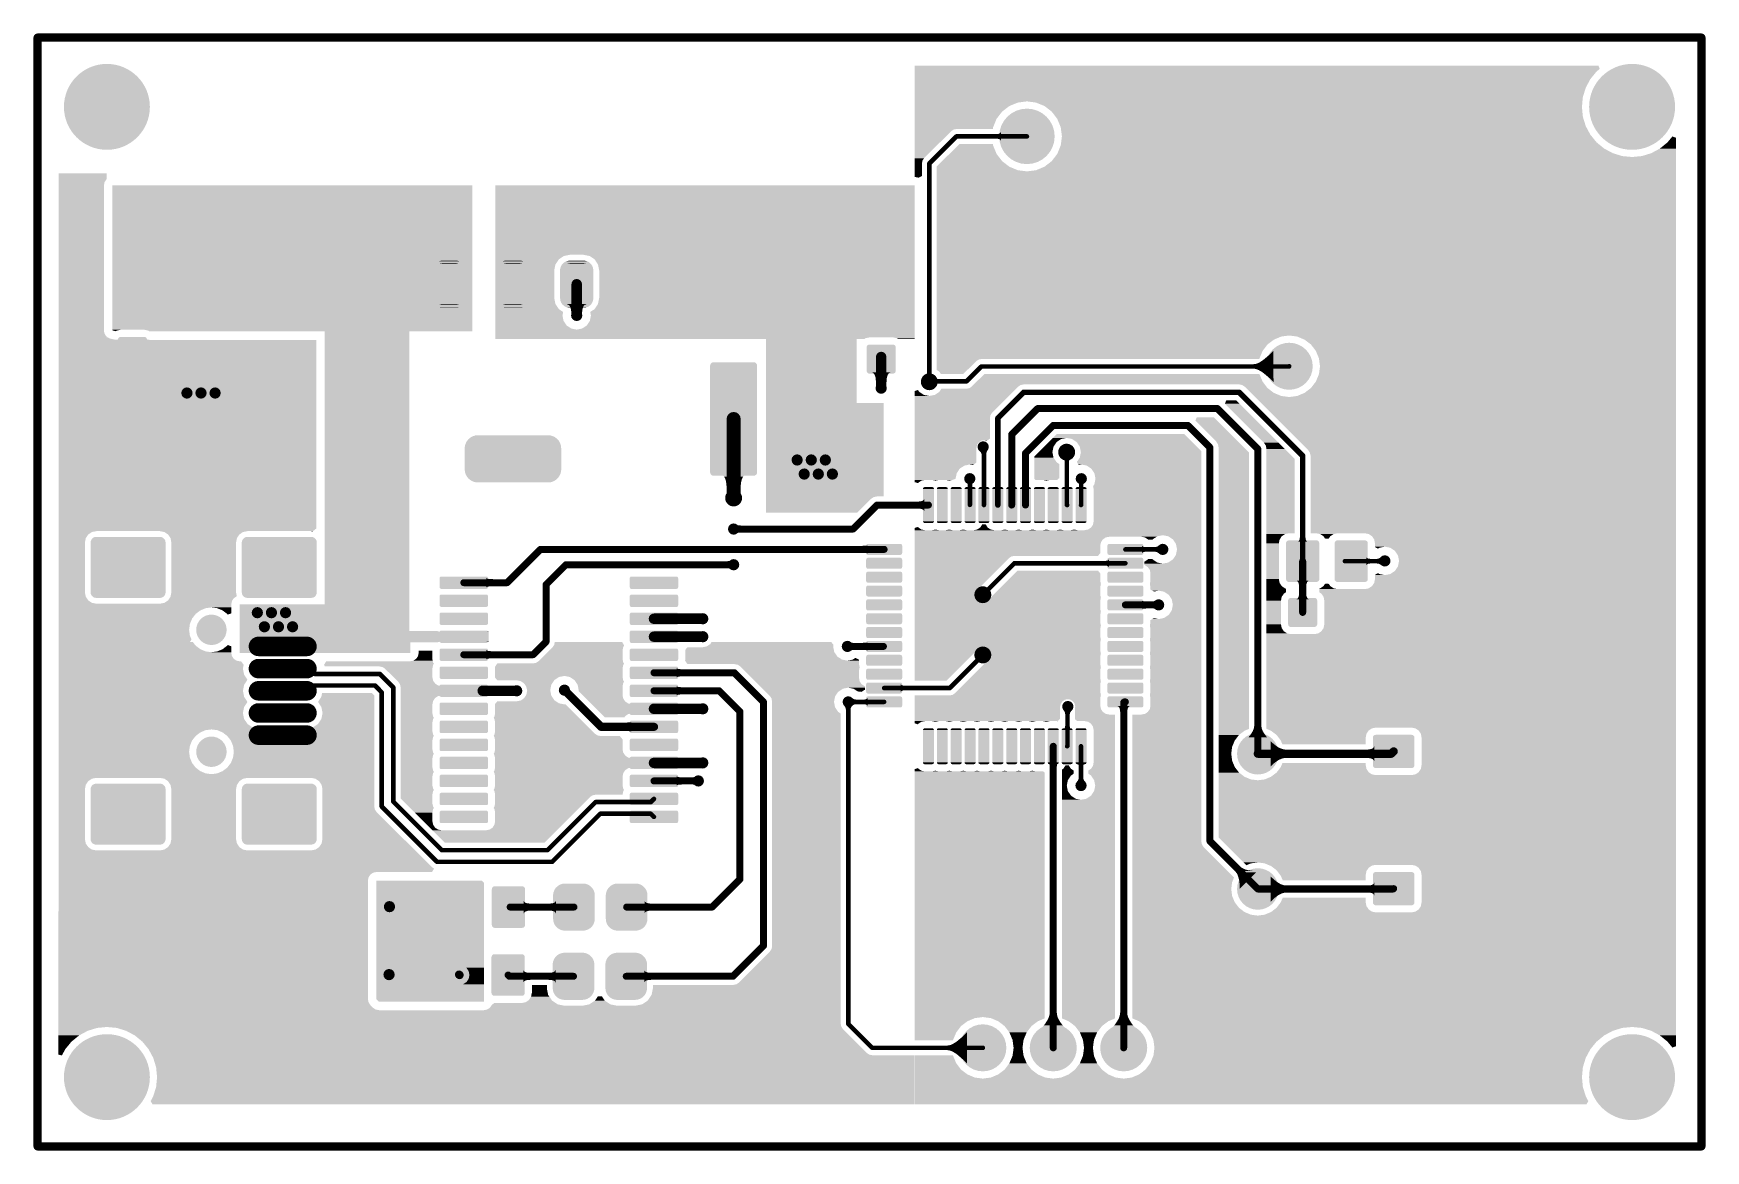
# Model space of a CAD drawing. Header units: millimetres. Extents: x -0.01 to 2.37, y -0.01 to 1.58.
import ezdxf

# ---------------------------------------------------------------- set-up
doc = ezdxf.new("R2010")
doc.units = ezdxf.units.MM
doc.layers.get('0').update_dxf_attribs({"linetype": 'CONTINUOUS', "lineweight": 0})
for name, color, linetype, lineweight in [('PCB_KUR_GKO', 130, 'CONTINUOUS', 0), ('PCB_KUR_GTL', 30, 'CONTINUOUS', 0), ('PCB_KUR_GTP', 254, 'CONTINUOUS', 0), ('PCB_KUR_GTS', 254, 'CONTINUOUS', 0), ('PCB_KUR_TXT', 254, 'CONTINUOUS', 0)]:
    doc.layers.add(name, color=color, linetype=linetype, lineweight=lineweight)

# ---------------------------------------------------------------- blocks, each defined once
blk = doc.blocks.new('ROUND_3')
h = blk.add_hatch(color=256)
edge = h.paths.add_edge_path(flags=0)
edge.add_arc((0, 0), 0.0059, 0, 360)
blk = doc.blocks.new('CUSTOM_4')
for points in [[(-0.0187, -0.0168), (-0.0187, 0.0168), (0.0187, -0.0168), (0.0187, 0.0168)], [(-0.0186, 0.0172), (-0.0181, 0.018), (0.0185, 0.0172), (0.0182, 0.018)], [(-0.0186, 0.0168), (-0.0186, 0.0172), (0.0186, 0.0168), (0.0185, 0.0172)], [(-0.0181, 0.018), (-0.018, 0.0182), (0.0182, 0.018), (0.0178, 0.0182)], [(-0.018, 0.0182), (-0.017, 0.0186), (0.0178, 0.0182), (0.0172, 0.0186)], [(-0.017, 0.0186), (-0.0168, 0.0186), (0.0172, 0.0186), (0.0168, 0.0186)], [(-0.0168, 0.0186), (-0.0168, 0.0187), (0.0168, 0.0186), (0.0168, 0.0187)], [(-0.0185, -0.0172), (-0.0186, -0.0168), (0.0186, -0.0172), (0.0186, -0.0168)], [(-0.0182, -0.018), (-0.0185, -0.0172), (0.0181, -0.018), (0.0186, -0.0172)], [(-0.0178, -0.0182), (-0.0182, -0.018), (0.018, -0.0182), (0.0181, -0.018)], [(-0.0172, -0.0186), (-0.0178, -0.0182), (0.017, -0.0186), (0.018, -0.0182)], [(-0.0168, -0.0186), (-0.0172, -0.0186), (0.0168, -0.0186), (0.017, -0.0186)], [(-0.0168, -0.0187), (-0.0168, -0.0186), (0.0168, -0.0187), (0.0168, -0.0186)]]:
    blk.add_solid(points)
blk = doc.blocks.new('CUSTOM_5')
for points in [[(-0.0216, 0.0254), (-0.0215, 0.0261), (0.0216, 0.0254), (0.0214, 0.0261)], [(-0.0216, -0.0254), (-0.0216, 0.0254), (0.0216, -0.0254), (0.0216, 0.0254)], [(-0.0215, 0.0261), (-0.0211, 0.0266), (0.0214, 0.0261), (0.0213, 0.0266)], [(-0.0211, 0.0266), (-0.0207, 0.0272), (0.0213, 0.0266), (0.0206, 0.0272)], [(-0.0207, 0.0272), (-0.0199, 0.0274), (0.0206, 0.0272), (0.0202, 0.0274)], [(-0.0199, 0.0274), (-0.0195, 0.0275), (0.0202, 0.0274), (0.0195, 0.0275)], [(-0.0214, -0.0261), (-0.0216, -0.0254), (0.0215, -0.0261), (0.0216, -0.0254)], [(-0.0213, -0.0266), (-0.0214, -0.0261), (0.0211, -0.0266), (0.0215, -0.0261)], [(-0.0206, -0.0272), (-0.0213, -0.0266), (0.0207, -0.0272), (0.0211, -0.0266)], [(-0.0202, -0.0274), (-0.0206, -0.0272), (0.0199, -0.0274), (0.0207, -0.0272)], [(-0.0195, -0.0275), (-0.0202, -0.0274), (0.0195, -0.0275), (0.0199, -0.0274)]]:
    blk.add_solid(points)
blk = doc.blocks.new('CUSTOM_31')
for points in [[(-0.0315, -0.0756), (-0.0315, 0.0756), (0.0315, -0.0756), (0.0315, 0.0756)], [(-0.0314, 0.0756), (-0.031, 0.0771), (0.0314, 0.0756), (0.0311, 0.0771)], [(-0.031, 0.0772), (-0.0299, 0.0783), (0.031, 0.0772), (0.03, 0.0783)], [(-0.031, 0.0771), (-0.031, 0.0772), (0.0311, 0.0771), (0.031, 0.0772)], [(-0.0299, 0.0783), (-0.0283, 0.0787), (0.0298, 0.0783), (0.0283, 0.0787)], [(-0.0299, 0.0783), (-0.0299, 0.0783), (0.03, 0.0783), (0.0298, 0.0783)], [(-0.0311, -0.0771), (-0.0314, -0.0756), (0.031, -0.0771), (0.0314, -0.0756)], [(-0.031, -0.0772), (-0.0311, -0.0771), (0.031, -0.0772), (0.031, -0.0771)], [(-0.03, -0.0783), (-0.031, -0.0772), (0.0299, -0.0783), (0.031, -0.0772)], [(-0.0283, -0.0787), (-0.0298, -0.0783), (0.0283, -0.0787), (0.0299, -0.0783)]]:
    blk.add_solid(points)
blk = doc.blocks.new('CUSTOM_32')
for points in [[(-0.0059, 0.0232), (-0.0053, 0.0236), (0.0058, 0.0232), (0.0055, 0.0236)], [(-0.0059, 0.023), (-0.0059, 0.0232), (0.0059, 0.023), (0.0058, 0.0232)], [(-0.0059, -0.023), (-0.0059, 0.023), (0.0059, -0.023), (0.0059, 0.023)], [(-0.0053, 0.0236), (-0.0053, 0.0236), (0.0055, 0.0236), (0.0053, 0.0236)], [(-0.0058, -0.0232), (-0.0059, -0.023), (0.0059, -0.0232), (0.0059, -0.023)], [(-0.0055, -0.0236), (-0.0058, -0.0232), (0.0053, -0.0236), (0.0059, -0.0232)]]:
    blk.add_solid(points)
blk = doc.blocks.new('CUSTOM_33')
for points in [[(-0.0236, 0.0055), (-0.0231, 0.0059), (0.0235, 0.0055), (0.0232, 0.0059)], [(-0.0236, 0.0053), (-0.0236, 0.0055), (0.0236, 0.0053), (0.0235, 0.0055)], [(-0.0236, -0.0053), (-0.0236, 0.0053), (0.0236, -0.0053), (0.0236, 0.0053)], [(-0.0231, 0.0059), (-0.023, 0.0059), (0.0232, 0.0059), (0.023, 0.0059)], [(-0.0235, -0.0055), (-0.0236, -0.0053), (0.0236, -0.0055), (0.0236, -0.0053)], [(-0.0232, -0.0059), (-0.0235, -0.0055), (0.0231, -0.0059), (0.0236, -0.0055)], [(-0.023, -0.0059), (-0.0232, -0.0059), (0.023, -0.0059), (0.0231, -0.0059)]]:
    blk.add_solid(points)
blk = doc.blocks.new('CUSTOM_56')
for points in [[(-0.0275, 0.0195), (-0.0274, 0.0202), (0.0275, 0.0195), (0.0273, 0.0202)], [(-0.0275, -0.0195), (-0.0275, 0.0195), (0.0275, -0.0195), (0.0275, 0.0195)], [(-0.0274, 0.0202), (-0.027, 0.0207), (0.0273, 0.0202), (0.0272, 0.0207)], [(-0.027, 0.0207), (-0.0266, 0.0213), (0.0272, 0.0207), (0.0265, 0.0213)], [(-0.0266, 0.0213), (-0.0258, 0.0215), (0.0265, 0.0213), (0.0261, 0.0215)], [(-0.0258, 0.0215), (-0.0254, 0.0216), (0.0261, 0.0215), (0.0254, 0.0216)], [(-0.0273, -0.0202), (-0.0275, -0.0195), (0.0274, -0.0202), (0.0275, -0.0195)], [(-0.0272, -0.0207), (-0.0273, -0.0202), (0.027, -0.0207), (0.0274, -0.0202)], [(-0.0265, -0.0213), (-0.0272, -0.0207), (0.0266, -0.0213), (0.027, -0.0207)], [(-0.0261, -0.0215), (-0.0265, -0.0213), (0.0258, -0.0215), (0.0266, -0.0213)], [(-0.0254, -0.0216), (-0.0261, -0.0215), (0.0254, -0.0216), (0.0258, -0.0215)]]:
    blk.add_solid(points)
blk = doc.blocks.new('CUSTOM_57')
for points in [[(-0.0325, 0.0062), (-0.0324, 0.0065), (0.0325, 0.0062), (0.0323, 0.0065)], [(-0.0325, -0.0062), (-0.0325, 0.0062), (0.0325, -0.0062), (0.0325, 0.0062)], [(-0.0324, 0.0065), (-0.0319, 0.0068), (0.0323, 0.0065), (0.0321, 0.0068)], [(-0.0319, 0.0068), (-0.0318, 0.0069), (0.0321, 0.0068), (0.0318, 0.0069)], [(-0.0323, -0.0065), (-0.0325, -0.0062), (0.0324, -0.0065), (0.0325, -0.0062)], [(-0.0321, -0.0068), (-0.0323, -0.0065), (0.0319, -0.0068), (0.0324, -0.0065)], [(-0.0318, -0.0069), (-0.0321, -0.0068), (0.0318, -0.0069), (0.0319, -0.0068)]]:
    blk.add_solid(points)
blk = doc.blocks.new('CUSTOM_10')
for points in [[(-0.0187, -0.0168), (-0.0187, 0.0168), (0.0187, -0.0168), (0.0187, 0.0168)], [(-0.0186, 0.0172), (-0.0181, 0.018), (0.0185, 0.0172), (0.0182, 0.018)], [(-0.0186, 0.0168), (-0.0186, 0.0172), (0.0186, 0.0168), (0.0185, 0.0172)], [(-0.0181, 0.018), (-0.018, 0.0182), (0.0182, 0.018), (0.0178, 0.0182)], [(-0.018, 0.0182), (-0.017, 0.0186), (0.0178, 0.0182), (0.0172, 0.0186)], [(-0.017, 0.0186), (-0.0168, 0.0186), (0.0172, 0.0186), (0.0168, 0.0186)], [(-0.0168, 0.0186), (-0.0168, 0.0187), (0.0168, 0.0186), (0.0168, 0.0187)], [(-0.0185, -0.0172), (-0.0186, -0.0168), (0.0186, -0.0172), (0.0186, -0.0168)], [(-0.0182, -0.018), (-0.0185, -0.0172), (0.0181, -0.018), (0.0186, -0.0172)], [(-0.0178, -0.0182), (-0.0182, -0.018), (0.018, -0.0182), (0.0181, -0.018)], [(-0.0172, -0.0186), (-0.0178, -0.0182), (0.017, -0.0186), (0.018, -0.0182)], [(-0.0168, -0.0186), (-0.0172, -0.0186), (0.0168, -0.0186), (0.017, -0.0186)], [(-0.0168, -0.0187), (-0.0168, -0.0186), (0.0168, -0.0187), (0.0168, -0.0186)]]:
    blk.add_solid(points)
blk = doc.blocks.new('OBLONG_58')
at = {"lineweight": 211, "const_width": 0.0197}
blk.add_lwpolyline([(0.0344, 0), (-0.0344, 0)], dxfattribs=at)
at = {"lineweight": 211, "const_width": 0.00985}
for points in [[(-0.0394, 0), (-0.0394, 0, 1), (-0.0295, 0, 1), (-0.0394, 0)], [(0.0295, 0), (0.0295, 0, 1), (0.0394, 0, 1), (0.0295, 0)]]:
    blk.add_lwpolyline(points, format="xyb", dxfattribs=at)
blk = doc.blocks.new('CUSTOM_59')
for points in [[(-0.0492, 0.0363), (-0.0487, 0.0371), (0.0491, 0.0363), (0.0489, 0.0371)], [(-0.0492, 0.0354), (-0.0492, 0.0363), (0.0492, 0.0354), (0.0491, 0.0363)], [(-0.0492, 0.0351), (-0.0492, 0.0354), (0.0492, 0.0351), (0.0492, 0.0354)], [(-0.0492, 0.0348), (-0.0492, 0.0351), (0.0492, 0.0348), (0.0492, 0.0351)], [(-0.0492, -0.0348), (-0.0492, 0.0348), (0.0492, -0.0348), (0.0492, 0.0348)], [(-0.0487, 0.0371), (-0.0484, 0.0378), (0.0489, 0.0371), (0.0483, 0.0378)], [(-0.0484, 0.0378), (-0.0476, 0.0385), (0.0483, 0.0378), (0.0477, 0.0385)], [(-0.0476, 0.0385), (-0.047, 0.039), (0.0477, 0.0385), (0.0468, 0.039)], [(-0.047, 0.039), (-0.0457, 0.0393), (0.0468, 0.039), (0.0462, 0.0393)], [(-0.0457, 0.0393), (-0.0453, 0.0393), (0.0462, 0.0393), (0.0453, 0.0393)], [(-0.0492, -0.0351), (-0.0492, -0.0348), (0.0492, -0.0351), (0.0492, -0.0348)], [(-0.0492, -0.0354), (-0.0492, -0.0351), (0.0492, -0.0354), (0.0492, -0.0351)], [(-0.0491, -0.0363), (-0.0492, -0.0354), (0.0492, -0.0363), (0.0492, -0.0354)], [(-0.0489, -0.0371), (-0.0491, -0.0363), (0.0487, -0.0371), (0.0492, -0.0363)], [(-0.0483, -0.0378), (-0.0489, -0.0371), (0.0484, -0.0378), (0.0487, -0.0371)], [(-0.0477, -0.0385), (-0.0483, -0.0378), (0.0476, -0.0385), (0.0484, -0.0378)], [(-0.0468, -0.039), (-0.0477, -0.0385), (0.047, -0.039), (0.0476, -0.0385)], [(-0.0462, -0.0393), (-0.0468, -0.039), (0.0457, -0.0393), (0.047, -0.039)], [(-0.0453, -0.0393), (-0.0462, -0.0393), (0.0453, -0.0393), (0.0457, -0.0393)]]:
    blk.add_solid(points)
blk = doc.blocks.new('CUSTOM_60')
for points in [[(-0.0236, 0.0236), (-0.022, 0.0255), (0.0235, 0.0236), (0.0221, 0.0255)], [(-0.022, 0.0255), (-0.0215, 0.026), (0.0221, 0.0255), (0.0214, 0.026)], [(-0.0215, 0.026), (-0.0195, 0.0275), (0.0214, 0.026), (0.0197, 0.0275)], [(-0.0195, 0.0275), (-0.0189, 0.0279), (0.0197, 0.0275), (0.0188, 0.0279)], [(-0.0189, 0.0279), (-0.0165, 0.0289), (0.0188, 0.0279), (0.0168, 0.0289)], [(-0.0165, 0.0289), (-0.016, 0.0291), (0.0168, 0.0289), (0.0157, 0.0291)], [(-0.016, 0.0291), (-0.0129, 0.0295), (0.0157, 0.0291), (0.0136, 0.0295)], [(-0.0129, 0.0295), (-0.0128, 0.0295), (0.0136, 0.0295), (0.0134, 0.0295)], [(-0.0128, 0.0295), (-0.0128, 0.0295), (0.0134, 0.0295), (0.0128, 0.0295)], [(-0.0256, 0.0176), (-0.0251, 0.0199), (0.0255, 0.0176), (0.0252, 0.0199)], [(-0.0256, 0.0167), (-0.0256, 0.0176), (0.0256, 0.0167), (0.0255, 0.0176)], [(-0.0256, -0.0167), (-0.0256, 0.0167), (0.0256, -0.0167), (0.0256, 0.0167)], [(-0.0251, 0.0199), (-0.025, 0.0207), (0.0252, 0.0199), (0.0249, 0.0207)], [(-0.025, 0.0207), (-0.0239, 0.0229), (0.0249, 0.0207), (0.024, 0.0229)], [(-0.0239, 0.0229), (-0.0236, 0.0236), (0.024, 0.0229), (0.0235, 0.0236)], [(-0.0255, -0.0176), (-0.0256, -0.0167), (0.0256, -0.0176), (0.0256, -0.0167)], [(-0.0252, -0.0199), (-0.0255, -0.0176), (0.0251, -0.0199), (0.0256, -0.0176)], [(-0.0249, -0.0207), (-0.0252, -0.0199), (0.025, -0.0207), (0.0251, -0.0199)], [(-0.024, -0.0229), (-0.0249, -0.0207), (0.0239, -0.0229), (0.025, -0.0207)], [(-0.0235, -0.0236), (-0.024, -0.0229), (0.0236, -0.0236), (0.0239, -0.0229)], [(-0.0221, -0.0255), (-0.0235, -0.0236), (0.022, -0.0255), (0.0236, -0.0236)], [(-0.0214, -0.0261), (-0.0221, -0.0255), (0.0215, -0.0261), (0.022, -0.0255)], [(-0.0197, -0.0275), (-0.0214, -0.0261), (0.0195, -0.0275), (0.0215, -0.0261)], [(-0.0187, -0.0279), (-0.0197, -0.0275), (0.0189, -0.0279), (0.0195, -0.0275)], [(-0.0168, -0.0289), (-0.0187, -0.0279), (0.0166, -0.0289), (0.0189, -0.0279)], [(-0.0155, -0.0291), (-0.0168, -0.0289), (0.016, -0.0291), (0.0166, -0.0289)], [(-0.0136, -0.0295), (-0.0155, -0.0291), (0.0132, -0.0295), (0.016, -0.0291)], [(-0.0128, -0.0295), (-0.0136, -0.0295), (0.0129, -0.0295), (0.0132, -0.0295)], [(-0.0128, -0.0295), (-0.0128, -0.0295), (0.0128, -0.0295), (0.0129, -0.0295)]]:
    blk.add_solid(points)
blk = doc.blocks.new('CUSTOM_61')
for points in [[(-0.0616, 0.0236), (-0.061, 0.0243), (0.0616, 0.0236), (0.0611, 0.0243)], [(-0.061, 0.0243), (-0.0593, 0.0261), (0.0611, 0.0243), (0.0592, 0.0261)], [(-0.0593, 0.0261), (-0.0585, 0.0266), (0.0592, 0.0261), (0.0586, 0.0266)], [(-0.0585, 0.0266), (-0.0564, 0.028), (0.0586, 0.0266), (0.0563, 0.028)], [(-0.0564, 0.028), (-0.0554, 0.0284), (0.0563, 0.028), (0.0556, 0.0284)], [(-0.0554, 0.0284), (-0.0532, 0.0292), (0.0556, 0.0284), (0.0529, 0.0292)], [(-0.0532, 0.0292), (-0.0517, 0.0293), (0.0529, 0.0292), (0.0523, 0.0293)], [(-0.0517, 0.0293), (-0.0498, 0.0295), (0.0523, 0.0293), (0.0498, 0.0295)], [(-0.0645, 0.0148), (-0.0643, 0.0173), (0.0645, 0.0148), (0.0643, 0.0173)], [(-0.0645, 0.0147), (-0.0645, 0.0148), (0.0645, 0.0147), (0.0645, 0.0148)], [(-0.0645, -0.0147), (-0.0645, 0.0147), (0.0645, -0.0147), (0.0645, 0.0147)], [(-0.0643, 0.0173), (-0.0641, 0.0182), (0.0643, 0.0173), (0.0642, 0.0182)], [(-0.0641, 0.0182), (-0.0634, 0.0206), (0.0642, 0.0182), (0.0633, 0.0206)], [(-0.0634, 0.0206), (-0.0629, 0.0214), (0.0633, 0.0206), (0.063, 0.0214)], [(-0.0629, 0.0214), (-0.0616, 0.0236), (0.063, 0.0214), (0.0616, 0.0236)], [(-0.0645, -0.0148), (-0.0645, -0.0147), (0.0645, -0.0148), (0.0645, -0.0147)], [(-0.0643, -0.0173), (-0.0645, -0.0148), (0.0643, -0.0173), (0.0645, -0.0148)], [(-0.0642, -0.0182), (-0.0643, -0.0173), (0.0641, -0.0182), (0.0643, -0.0173)], [(-0.0633, -0.0206), (-0.0642, -0.0182), (0.0634, -0.0206), (0.0641, -0.0182)], [(-0.063, -0.0214), (-0.0633, -0.0206), (0.0629, -0.0214), (0.0634, -0.0206)], [(-0.0616, -0.0236), (-0.063, -0.0214), (0.0616, -0.0236), (0.0629, -0.0214)], [(-0.0611, -0.0243), (-0.0616, -0.0236), (0.061, -0.0243), (0.0616, -0.0236)], [(-0.0592, -0.0261), (-0.0611, -0.0243), (0.0593, -0.0261), (0.061, -0.0243)], [(-0.0586, -0.0266), (-0.0592, -0.0261), (0.0585, -0.0266), (0.0593, -0.0261)], [(-0.0563, -0.028), (-0.0586, -0.0266), (0.0564, -0.028), (0.0585, -0.0266)], [(-0.0556, -0.0284), (-0.0563, -0.028), (0.0554, -0.0284), (0.0564, -0.028)], [(-0.0529, -0.0292), (-0.0556, -0.0284), (0.0532, -0.0292), (0.0554, -0.0284)], [(-0.0523, -0.0293), (-0.0529, -0.0292), (0.0517, -0.0293), (0.0532, -0.0292)], [(-0.0498, -0.0295), (-0.0523, -0.0293), (0.0498, -0.0295), (0.0517, -0.0293)]]:
    blk.add_solid(points)
blk = doc.blocks.new('CUSTOM_62')
for points in [[(-0.0191, 0.0225), (-0.0188, 0.0238), (0.0193, 0.0225), (0.0187, 0.0238)], [(-0.0188, 0.0238), (-0.018, 0.025), (0.0187, 0.0238), (0.0181, 0.025)], [(-0.018, 0.025), (-0.0173, 0.0261), (0.0181, 0.025), (0.0171, 0.0261)], [(-0.0173, 0.0261), (-0.0161, 0.0271), (0.0171, 0.0261), (0.0163, 0.0271)], [(-0.0161, 0.0271), (-0.0152, 0.028), (0.0163, 0.0271), (0.015, 0.028)], [(-0.0152, 0.028), (-0.0137, 0.0287), (0.015, 0.028), (0.0139, 0.0287)], [(-0.0137, 0.0287), (-0.0126, 0.0291), (0.0139, 0.0287), (0.0123, 0.0291)], [(-0.0126, 0.0291), (-0.0105, 0.0294), (0.0123, 0.0291), (0.0112, 0.0294)], [(-0.0105, 0.0294), (-0.0098, 0.0295), (0.0112, 0.0294), (0.0098, 0.0295)], [(-0.0197, -0.0197), (-0.0197, 0.0197), (0.0197, -0.0197), (0.0197, 0.0197)], [(-0.0196, 0.0211), (-0.0191, 0.0225), (0.0195, 0.0211), (0.0193, 0.0225)], [(-0.0196, 0.0197), (-0.0196, 0.0211), (0.0196, 0.0197), (0.0195, 0.0211)], [(-0.0195, -0.0211), (-0.0196, -0.0197), (0.0196, -0.0211), (0.0196, -0.0197)], [(-0.0193, -0.0225), (-0.0195, -0.0211), (0.0191, -0.0225), (0.0196, -0.0211)], [(-0.0187, -0.0238), (-0.0193, -0.0225), (0.0188, -0.0238), (0.0191, -0.0225)], [(-0.0181, -0.025), (-0.0187, -0.0238), (0.018, -0.025), (0.0188, -0.0238)], [(-0.0171, -0.0261), (-0.0181, -0.025), (0.0173, -0.0261), (0.018, -0.025)], [(-0.0163, -0.0271), (-0.0171, -0.0261), (0.0161, -0.0271), (0.0173, -0.0261)], [(-0.015, -0.028), (-0.0163, -0.0271), (0.0152, -0.028), (0.0161, -0.0271)], [(-0.0139, -0.0287), (-0.015, -0.028), (0.0137, -0.0287), (0.0152, -0.028)], [(-0.0123, -0.0291), (-0.0139, -0.0287), (0.0126, -0.0291), (0.0137, -0.0287)], [(-0.0112, -0.0294), (-0.0123, -0.0291), (0.0105, -0.0294), (0.0126, -0.0291)], [(-0.0098, -0.0295), (-0.0112, -0.0294), (0.0098, -0.0295), (0.0105, -0.0294)]]:
    blk.add_solid(points)
blk = doc.blocks.new('ROUND_63')
h = blk.add_hatch(color=256)
edge = h.paths.add_edge_path(flags=0)
edge.add_arc((0, 0), 0.0375, 0, 360)
blk = doc.blocks.new('ROUND_6')
h = blk.add_hatch(color=256)
edge = h.paths.add_edge_path(flags=0)
edge.add_arc((0, 0), 0.012, 0, 360)
blk = doc.blocks.new('ROUND_27')
h = blk.add_hatch(color=256)
edge = h.paths.add_edge_path(flags=0)
edge.add_arc((0, 0), 0.0075, 0, 360)
blk = doc.blocks.new('ROUND_9')
h = blk.add_hatch(color=256)
edge = h.paths.add_edge_path(flags=0)
edge.add_arc((0, 0), 0.0256, 0, 360)
blk = doc.blocks.new('ROUND_11')
h = blk.add_hatch(color=256)
edge = h.paths.add_edge_path(flags=0)
edge.add_arc((0, 0), 0.0315, 0, 360)
blk = doc.blocks.new('ROUND_12')
h = blk.add_hatch(color=256)
edge = h.paths.add_edge_path(flags=0)
edge.add_arc((0, 0), 0.059, 0, 360)
blk = doc.blocks.new('ROUND_14')
h = blk.add_hatch(color=256)
edge = h.paths.add_edge_path(flags=0)
edge.add_arc((0, 0), 0.0197, 0, 360)
blk = doc.blocks.new('SQUARE_15')
blk.add_solid([(0.0315, 0.0315), (0.0315, -0.0315), (-0.0315, 0.0315), (-0.0315, -0.0315)])
blk = doc.blocks.new('ROUND_16')
h = blk.add_hatch(color=256)
edge = h.paths.add_edge_path(flags=0)
edge.add_arc((0, 0), 0.008, 0, 360)
blk = doc.blocks.new('ROUND_7')
h = blk.add_hatch(color=256)
edge = h.paths.add_edge_path(flags=0)
edge.add_arc((0, 0), 0.00325, 0, 360)
blk = doc.blocks.new('ROUND_8')
h = blk.add_hatch(color=256)
edge = h.paths.add_edge_path(flags=0)
edge.add_arc((0, 0), 0.005, 0, 360)
blk = doc.blocks.new('ROUND_64')
h = blk.add_hatch(color=256)
edge = h.paths.add_edge_path(flags=0)
edge.add_arc((0, 0), 0.00395, 0, 360)
blk = doc.blocks.new('ROUND_65')
h = blk.add_hatch(color=256)
edge = h.paths.add_edge_path(flags=0)
edge.add_arc((0, 0), 0.01, 0, 360)
blk = doc.blocks.new('CUSTOM_19')
for points in [[(-0.0206, 0.0175), (-0.0201, 0.0185), (0.0205, 0.0175), (0.0202, 0.0185)], [(-0.0206, 0.0168), (-0.0206, 0.0175), (0.0206, 0.0168), (0.0205, 0.0175)], [(-0.0206, -0.0168), (-0.0206, 0.0168), (0.0206, -0.0168), (0.0206, 0.0168)], [(-0.0201, 0.0185), (-0.0199, 0.0191), (0.0202, 0.0185), (0.0198, 0.0191)], [(-0.0199, 0.0191), (-0.019, 0.0199), (0.0198, 0.0191), (0.0191, 0.0199)], [(-0.019, 0.0199), (-0.0185, 0.0202), (0.0191, 0.0199), (0.0183, 0.0202)], [(-0.0185, 0.0202), (-0.0171, 0.0206), (0.0183, 0.0202), (0.0175, 0.0206)], [(-0.0171, 0.0206), (-0.0168, 0.0206), (0.0175, 0.0206), (0.0168, 0.0206)], [(-0.0205, -0.0175), (-0.0206, -0.0168), (0.0206, -0.0175), (0.0206, -0.0168)], [(-0.0202, -0.0185), (-0.0205, -0.0175), (0.0201, -0.0185), (0.0206, -0.0175)], [(-0.0198, -0.0191), (-0.0202, -0.0185), (0.0199, -0.0191), (0.0201, -0.0185)], [(-0.0191, -0.0199), (-0.0198, -0.0191), (0.019, -0.0199), (0.0199, -0.0191)], [(-0.0183, -0.0202), (-0.0191, -0.0199), (0.0185, -0.0202), (0.019, -0.0199)], [(-0.0175, -0.0206), (-0.0183, -0.0202), (0.0171, -0.0206), (0.0185, -0.0202)], [(-0.0168, -0.0206), (-0.0175, -0.0206), (0.0168, -0.0206), (0.0171, -0.0206)]]:
    blk.add_solid(points)
blk = doc.blocks.new('CUSTOM_20')
for points in [[(-0.0236, 0.0254), (-0.0235, 0.0264), (0.0236, 0.0254), (0.0234, 0.0264)], [(-0.0236, 0.0251), (-0.0236, 0.0254), (0.0236, 0.0251), (0.0236, 0.0254)], [(-0.0236, 0.0248), (-0.0236, 0.0251), (0.0236, 0.0248), (0.0236, 0.0251)], [(-0.0236, -0.0248), (-0.0236, 0.0248), (0.0236, -0.0248), (0.0236, 0.0248)], [(-0.0235, 0.0264), (-0.0231, 0.0272), (0.0234, 0.0264), (0.0233, 0.0272)], [(-0.0231, 0.0272), (-0.0227, 0.028), (0.0233, 0.0272), (0.0226, 0.028)], [(-0.0227, 0.028), (-0.022, 0.0286), (0.0226, 0.028), (0.0221, 0.0286)], [(-0.022, 0.0286), (-0.0213, 0.0292), (0.0221, 0.0286), (0.0211, 0.0292)], [(-0.0213, 0.0292), (-0.0201, 0.0294), (0.0211, 0.0292), (0.0205, 0.0294)], [(-0.0201, 0.0294), (-0.0195, 0.0295), (0.0205, 0.0294), (0.0195, 0.0295)], [(-0.0236, -0.0251), (-0.0236, -0.0248), (0.0236, -0.0251), (0.0236, -0.0248)], [(-0.0236, -0.0254), (-0.0236, -0.0251), (0.0236, -0.0254), (0.0236, -0.0251)], [(-0.0234, -0.0264), (-0.0236, -0.0254), (0.0235, -0.0264), (0.0236, -0.0254)], [(-0.0233, -0.0272), (-0.0234, -0.0264), (0.0231, -0.0272), (0.0235, -0.0264)], [(-0.0226, -0.028), (-0.0233, -0.0272), (0.0227, -0.028), (0.0231, -0.0272)], [(-0.0221, -0.0286), (-0.0226, -0.028), (0.022, -0.0286), (0.0227, -0.028)], [(-0.0211, -0.0292), (-0.0221, -0.0286), (0.0213, -0.0292), (0.022, -0.0286)], [(-0.0205, -0.0294), (-0.0211, -0.0292), (0.0201, -0.0294), (0.0213, -0.0292)], [(-0.0195, -0.0295), (-0.0205, -0.0294), (0.0195, -0.0295), (0.0201, -0.0294)]]:
    blk.add_solid(points)
blk = doc.blocks.new('CUSTOM_67')
for points in [[(-0.0334, 0.0756), (-0.0331, 0.0774), (0.0334, 0.0756), (0.033, 0.0774)], [(-0.0334, -0.0756), (-0.0334, 0.0756), (0.0334, -0.0756), (0.0334, 0.0756)], [(-0.0331, 0.0774), (-0.033, 0.0776), (0.033, 0.0774), (0.033, 0.0776)], [(-0.033, 0.0776), (-0.032, 0.0791), (0.033, 0.0776), (0.0319, 0.0791)], [(-0.032, 0.0791), (-0.0318, 0.0792), (0.0319, 0.0791), (0.0319, 0.0792)], [(-0.0318, 0.0792), (-0.0303, 0.0803), (0.0319, 0.0792), (0.0303, 0.0803)], [(-0.0303, 0.0803), (-0.0301, 0.0803), (0.0303, 0.0803), (0.0302, 0.0803)], [(-0.0301, 0.0803), (-0.0283, 0.0807), (0.0302, 0.0803), (0.0283, 0.0807)], [(-0.033, -0.0774), (-0.0334, -0.0756), (0.0331, -0.0774), (0.0334, -0.0756)], [(-0.033, -0.0776), (-0.033, -0.0774), (0.033, -0.0776), (0.0331, -0.0774)], [(-0.0319, -0.0791), (-0.033, -0.0776), (0.032, -0.0791), (0.033, -0.0776)], [(-0.0319, -0.0792), (-0.0319, -0.0791), (0.0318, -0.0792), (0.032, -0.0791)], [(-0.0303, -0.0803), (-0.0319, -0.0792), (0.0303, -0.0803), (0.0318, -0.0792)], [(-0.0302, -0.0803), (-0.0303, -0.0803), (0.0301, -0.0803), (0.0303, -0.0803)], [(-0.0283, -0.0807), (-0.0302, -0.0803), (0.0283, -0.0807), (0.0301, -0.0803)]]:
    blk.add_solid(points)
blk = doc.blocks.new('CUSTOM_68')
for points in [[(-0.0078, 0.023), (-0.0076, 0.0241), (0.0078, 0.023), (0.0075, 0.0241)], [(-0.0076, 0.0241), (-0.0073, 0.0244), (0.0075, 0.0241), (0.0074, 0.0244)], [(-0.0073, 0.0244), (-0.0067, 0.0252), (0.0074, 0.0244), (0.0065, 0.0252)], [(-0.0067, 0.0252), (-0.0061, 0.0253), (0.0065, 0.0252), (0.0064, 0.0253)], [(-0.0061, 0.0253), (-0.0053, 0.0255), (0.0064, 0.0253), (0.0053, 0.0255)], [(-0.0053, 0.0255), (-0.0053, 0.0256), (0.0053, 0.0255), (0.0053, 0.0256)], [(-0.0078, -0.023), (-0.0078, 0.023), (0.0078, -0.023), (0.0078, 0.023)], [(-0.0075, -0.0241), (-0.0078, -0.023), (0.0076, -0.0241), (0.0078, -0.023)], [(-0.0074, -0.0244), (-0.0075, -0.0241), (0.0073, -0.0244), (0.0076, -0.0241)], [(-0.0065, -0.0252), (-0.0074, -0.0244), (0.0067, -0.0252), (0.0073, -0.0244)], [(-0.0064, -0.0253), (-0.0065, -0.0252), (0.0061, -0.0253), (0.0067, -0.0252)], [(-0.0053, -0.0255), (-0.0064, -0.0253), (0.0053, -0.0255), (0.0061, -0.0253)], [(-0.0053, -0.0256), (-0.0053, -0.0255), (0.0053, -0.0256), (0.0053, -0.0255)]]:
    blk.add_solid(points)
blk = doc.blocks.new('CUSTOM_69')
for points in [[(-0.0256, -0.0053), (-0.0256, 0.0053), (0.0256, -0.0053), (0.0256, 0.0053)], [(-0.0255, 0.0053), (-0.0253, 0.0064), (0.0255, 0.0053), (0.0252, 0.0064)], [(-0.0253, 0.0064), (-0.0251, 0.0067), (0.0252, 0.0064), (0.0252, 0.0067)], [(-0.0251, 0.0067), (-0.0244, 0.0074), (0.0252, 0.0067), (0.0243, 0.0074)], [(-0.0244, 0.0074), (-0.0239, 0.0076), (0.0243, 0.0074), (0.0241, 0.0076)], [(-0.0239, 0.0076), (-0.023, 0.0078), (0.0241, 0.0076), (0.023, 0.0078)], [(-0.0252, -0.0064), (-0.0255, -0.0053), (0.0253, -0.0064), (0.0255, -0.0053)], [(-0.0252, -0.0067), (-0.0252, -0.0064), (0.0251, -0.0067), (0.0253, -0.0064)], [(-0.0243, -0.0074), (-0.0252, -0.0067), (0.0244, -0.0074), (0.0251, -0.0067)], [(-0.0241, -0.0076), (-0.0243, -0.0074), (0.0239, -0.0076), (0.0244, -0.0074)], [(-0.023, -0.0078), (-0.0241, -0.0076), (0.023, -0.0078), (0.0239, -0.0076)]]:
    blk.add_solid(points)
blk = doc.blocks.new('CUSTOM_70')
for points in [[(-0.0295, 0.0195), (-0.0292, 0.0211), (0.0295, 0.0195), (0.0292, 0.0211)], [(-0.0295, -0.0195), (-0.0295, 0.0195), (0.0295, -0.0195), (0.0295, 0.0195)], [(-0.0292, 0.0211), (-0.0291, 0.0213), (0.0292, 0.0211), (0.0292, 0.0213)], [(-0.0291, 0.0213), (-0.0282, 0.0226), (0.0292, 0.0213), (0.0281, 0.0226)], [(-0.0282, 0.0226), (-0.028, 0.0227), (0.0281, 0.0226), (0.028, 0.0227)], [(-0.028, 0.0227), (-0.0266, 0.0235), (0.028, 0.0227), (0.0265, 0.0235)], [(-0.0266, 0.0235), (-0.026, 0.0235), (0.0265, 0.0235), (0.0264, 0.0235)], [(-0.026, 0.0235), (-0.0248, 0.0236), (0.0264, 0.0235), (0.0248, 0.0236)], [(-0.0292, -0.0211), (-0.0295, -0.0195), (0.0292, -0.0211), (0.0295, -0.0195)], [(-0.0292, -0.0213), (-0.0292, -0.0211), (0.0291, -0.0213), (0.0292, -0.0211)], [(-0.0281, -0.0226), (-0.0292, -0.0213), (0.0282, -0.0226), (0.0291, -0.0213)], [(-0.028, -0.0227), (-0.0281, -0.0226), (0.028, -0.0227), (0.0282, -0.0226)], [(-0.0265, -0.0235), (-0.028, -0.0227), (0.0266, -0.0235), (0.028, -0.0227)], [(-0.0264, -0.0235), (-0.0265, -0.0235), (0.026, -0.0235), (0.0266, -0.0235)], [(-0.0248, -0.0236), (-0.0264, -0.0235), (0.0248, -0.0236), (0.026, -0.0235)]]:
    blk.add_solid(points)
blk = doc.blocks.new('CUSTOM_71')
for points in [[(-0.0344, 0.0062), (-0.0342, 0.0074), (0.0344, 0.0062), (0.0341, 0.0074)], [(-0.0344, -0.0062), (-0.0344, 0.0062), (0.0344, -0.0062), (0.0344, 0.0062)], [(-0.0342, 0.0074), (-0.034, 0.0076), (0.0341, 0.0074), (0.0341, 0.0076)], [(-0.034, 0.0076), (-0.0332, 0.0085), (0.0341, 0.0076), (0.0331, 0.0085)], [(-0.0332, 0.0085), (-0.0328, 0.0086), (0.0331, 0.0085), (0.033, 0.0086)], [(-0.0328, 0.0086), (-0.0318, 0.0088), (0.033, 0.0086), (0.0318, 0.0088)], [(-0.0341, -0.0074), (-0.0344, -0.0062), (0.0342, -0.0074), (0.0344, -0.0062)], [(-0.0341, -0.0076), (-0.0341, -0.0074), (0.034, -0.0076), (0.0342, -0.0074)], [(-0.0331, -0.0085), (-0.0341, -0.0076), (0.0332, -0.0085), (0.034, -0.0076)], [(-0.033, -0.0086), (-0.0331, -0.0085), (0.0328, -0.0086), (0.0332, -0.0085)], [(-0.0318, -0.0088), (-0.033, -0.0086), (0.0318, -0.0088), (0.0328, -0.0086)]]:
    blk.add_solid(points)
blk = doc.blocks.new('CUSTOM_28')
for points in [[(-0.0206, 0.0175), (-0.0201, 0.0185), (0.0205, 0.0175), (0.0202, 0.0185)], [(-0.0206, 0.0168), (-0.0206, 0.0175), (0.0206, 0.0168), (0.0205, 0.0175)], [(-0.0206, -0.0168), (-0.0206, 0.0168), (0.0206, -0.0168), (0.0206, 0.0168)], [(-0.0201, 0.0185), (-0.0199, 0.0191), (0.0202, 0.0185), (0.0198, 0.0191)], [(-0.0199, 0.0191), (-0.019, 0.0199), (0.0198, 0.0191), (0.0191, 0.0199)], [(-0.019, 0.0199), (-0.0185, 0.0202), (0.0191, 0.0199), (0.0183, 0.0202)], [(-0.0185, 0.0202), (-0.0171, 0.0206), (0.0183, 0.0202), (0.0175, 0.0206)], [(-0.0171, 0.0206), (-0.0168, 0.0206), (0.0175, 0.0206), (0.0168, 0.0206)], [(-0.0205, -0.0175), (-0.0206, -0.0168), (0.0206, -0.0175), (0.0206, -0.0168)], [(-0.0202, -0.0185), (-0.0205, -0.0175), (0.0201, -0.0185), (0.0206, -0.0175)], [(-0.0198, -0.0191), (-0.0202, -0.0185), (0.0199, -0.0191), (0.0201, -0.0185)], [(-0.0191, -0.0199), (-0.0198, -0.0191), (0.019, -0.0199), (0.0199, -0.0191)], [(-0.0183, -0.0202), (-0.0191, -0.0199), (0.0185, -0.0202), (0.019, -0.0199)], [(-0.0175, -0.0206), (-0.0183, -0.0202), (0.0171, -0.0206), (0.0185, -0.0202)], [(-0.0168, -0.0206), (-0.0175, -0.0206), (0.0168, -0.0206), (0.0171, -0.0206)]]:
    blk.add_solid(points)
blk = doc.blocks.new('OBLONG_72')
at = {"lineweight": 211, "const_width": 0.0277}
blk.add_lwpolyline([(0.0344, 0), (-0.0344, 0)], dxfattribs=at)
at = {"lineweight": 211, "const_width": 0.0138}
for points in [[(-0.0414, 0), (-0.0414, 0, 1), (-0.0275, 0, 1), (-0.0414, 0)], [(0.0275, 0), (0.0275, 0, 1), (0.0414, 0, 1), (0.0275, 0)]]:
    blk.add_lwpolyline(points, format="xyb", dxfattribs=at)
blk = doc.blocks.new('CUSTOM_73')
for points in [[(-0.0532, 0.0354), (-0.0529, 0.0378), (0.0532, 0.0354), (0.0529, 0.0378)], [(-0.0532, 0.035), (-0.0532, 0.0354), (0.0532, 0.035), (0.0532, 0.0354)], [(-0.0532, 0.0345), (-0.0532, 0.035), (0.0532, 0.0345), (0.0532, 0.035)], [(-0.0532, -0.0345), (-0.0532, 0.0345), (0.0532, -0.0345), (0.0532, 0.0345)], [(-0.0529, 0.0378), (-0.0528, 0.0379), (0.0529, 0.0378), (0.0529, 0.0379)], [(-0.0528, 0.0379), (-0.0518, 0.04), (0.0529, 0.0379), (0.0518, 0.04)], [(-0.0518, 0.04), (-0.0517, 0.0401), (0.0518, 0.04), (0.0517, 0.0401)], [(-0.0517, 0.0401), (-0.05, 0.0418), (0.0517, 0.0401), (0.05, 0.0418)], [(-0.05, 0.0418), (-0.0499, 0.0419), (0.05, 0.0418), (0.0499, 0.0419)], [(-0.0499, 0.0419), (-0.0478, 0.043), (0.0499, 0.0419), (0.0477, 0.043)], [(-0.0475, 0.043), (-0.0453, 0.0433), (0.0477, 0.043), (0.0453, 0.0433)], [(-0.0532, -0.035), (-0.0532, -0.0345), (0.0532, -0.035), (0.0532, -0.0345)], [(-0.0532, -0.0354), (-0.0532, -0.035), (0.0532, -0.0354), (0.0532, -0.035)], [(-0.0529, -0.0378), (-0.0532, -0.0354), (0.0529, -0.0378), (0.0532, -0.0354)], [(-0.0529, -0.0379), (-0.0529, -0.0378), (0.0528, -0.0379), (0.0529, -0.0378)], [(-0.0518, -0.04), (-0.0529, -0.0379), (0.0518, -0.04), (0.0528, -0.0379)], [(-0.0517, -0.0401), (-0.0518, -0.04), (0.0517, -0.0401), (0.0518, -0.04)], [(-0.05, -0.0418), (-0.0517, -0.0401), (0.05, -0.0418), (0.0517, -0.0401)], [(-0.0499, -0.0419), (-0.05, -0.0418), (0.0499, -0.0419), (0.05, -0.0418)], [(-0.0477, -0.043), (-0.0499, -0.0419), (0.0478, -0.043), (0.0499, -0.0419)], [(-0.0453, -0.0433), (-0.0477, -0.043), (0.0453, -0.0433), (0.0475, -0.043)], [(-0.0477, -0.043), (-0.0477, -0.043), (0.0475, -0.043), (0.0478, -0.043)]]:
    blk.add_solid(points)
blk = doc.blocks.new('CUSTOM_74')
for points in [[(-0.029, 0.021), (-0.0279, 0.0238), (0.029, 0.021), (0.028, 0.0238)], [(-0.0279, 0.0238), (-0.0277, 0.0244), (0.028, 0.0238), (0.0277, 0.0244)], [(-0.0277, 0.0244), (-0.026, 0.027), (0.0277, 0.0244), (0.0261, 0.027)], [(-0.026, 0.027), (-0.0257, 0.0274), (0.0261, 0.027), (0.0256, 0.0274)], [(-0.0257, 0.0274), (-0.0234, 0.0296), (0.0256, 0.0274), (0.0235, 0.0296)], [(-0.0234, 0.0296), (-0.023, 0.03), (0.0235, 0.0296), (0.023, 0.03)], [(-0.023, 0.03), (-0.0203, 0.0316), (0.023, 0.03), (0.0205, 0.0316)], [(-0.0203, 0.0316), (-0.0199, 0.0319), (0.0205, 0.0316), (0.0198, 0.0319)], [(-0.0199, 0.0319), (-0.0168, 0.0329), (0.0198, 0.0319), (0.0171, 0.0329)], [(-0.0168, 0.0329), (-0.0164, 0.0331), (0.0171, 0.0329), (0.0162, 0.0331)], [(-0.0164, 0.0331), (-0.0128, 0.0335), (0.0162, 0.0331), (0.0135, 0.0335)], [(-0.0128, 0.0335), (-0.0128, 0.0335), (0.0135, 0.0335), (0.0134, 0.0335)], [(-0.0128, 0.0335), (-0.0128, 0.0335), (0.0134, 0.0335), (0.0128, 0.0335)], [(-0.0296, 0.0174), (-0.0291, 0.0204), (0.0295, 0.0174), (0.0292, 0.0204)], [(-0.0296, 0.0167), (-0.0296, 0.0174), (0.0296, 0.0167), (0.0295, 0.0174)], [(-0.0296, -0.0167), (-0.0296, 0.0167), (0.0296, -0.0167), (0.0296, 0.0167)], [(-0.0291, 0.0204), (-0.029, 0.021), (0.0292, 0.0204), (0.029, 0.021)], [(-0.0295, -0.0174), (-0.0296, -0.0167), (0.0296, -0.0174), (0.0296, -0.0167)], [(-0.0292, -0.0204), (-0.0295, -0.0174), (0.0291, -0.0204), (0.0296, -0.0174)], [(-0.029, -0.021), (-0.0292, -0.0204), (0.029, -0.021), (0.0291, -0.0204)], [(-0.028, -0.0238), (-0.029, -0.021), (0.0279, -0.0238), (0.029, -0.021)], [(-0.0277, -0.0244), (-0.028, -0.0238), (0.0277, -0.0244), (0.0279, -0.0238)], [(-0.0261, -0.027), (-0.0277, -0.0244), (0.026, -0.027), (0.0277, -0.0244)], [(-0.0256, -0.0274), (-0.0261, -0.027), (0.0257, -0.0274), (0.026, -0.027)], [(-0.0235, -0.0296), (-0.0256, -0.0274), (0.0234, -0.0296), (0.0257, -0.0274)], [(-0.023, -0.03), (-0.0235, -0.0296), (0.023, -0.03), (0.0234, -0.0296)], [(-0.0205, -0.0316), (-0.023, -0.03), (0.0203, -0.0316), (0.023, -0.03)], [(-0.0198, -0.0319), (-0.0205, -0.0316), (0.0199, -0.0319), (0.0203, -0.0316)], [(-0.0171, -0.0329), (-0.0198, -0.0319), (0.0168, -0.0329), (0.0199, -0.0319)], [(-0.0162, -0.0331), (-0.0171, -0.0329), (0.0164, -0.0331), (0.0168, -0.0329)], [(-0.0135, -0.0335), (-0.0162, -0.0331), (0.0128, -0.0335), (0.0164, -0.0331)]]:
    blk.add_solid(points)
blk = doc.blocks.new('CUSTOM_75')
for points in [[(-0.0669, 0.0223), (-0.0659, 0.0244), (0.067, 0.0223), (0.0658, 0.0244)], [(-0.0659, 0.0244), (-0.0649, 0.0257), (0.0658, 0.0244), (0.0651, 0.0257)], [(-0.0649, 0.0257), (-0.0636, 0.0275), (0.0651, 0.0257), (0.0635, 0.0275)], [(-0.0636, 0.0275), (-0.0624, 0.0286), (0.0635, 0.0275), (0.0625, 0.0286)], [(-0.0624, 0.0286), (-0.0607, 0.0301), (0.0625, 0.0286), (0.0605, 0.0301)], [(-0.0607, 0.0301), (-0.0592, 0.0309), (0.0605, 0.0301), (0.0594, 0.0309)], [(-0.0592, 0.0309), (-0.0573, 0.032), (0.0594, 0.0309), (0.0571, 0.032)], [(-0.0573, 0.032), (-0.0556, 0.0325), (0.0571, 0.032), (0.0559, 0.0325)], [(-0.0556, 0.0325), (-0.0536, 0.0332), (0.0559, 0.0325), (0.0532, 0.0332)], [(-0.0536, 0.0332), (-0.0512, 0.0334), (0.0532, 0.0332), (0.0521, 0.0334)], [(-0.0512, 0.0334), (-0.0498, 0.0335), (0.0521, 0.0334), (0.0498, 0.0335)], [(-0.0685, 0.0148), (-0.0684, 0.0171), (0.0685, 0.0148), (0.0683, 0.0171)], [(-0.0685, 0.0147), (-0.0685, 0.0148), (0.0685, 0.0147), (0.0685, 0.0148)], [(-0.0685, -0.0147), (-0.0685, 0.0147), (0.0685, -0.0147), (0.0685, 0.0147)], [(-0.0684, 0.0171), (-0.0681, 0.0186), (0.0683, 0.0171), (0.0682, 0.0186)], [(-0.0681, 0.0186), (-0.0675, 0.0209), (0.0682, 0.0186), (0.0674, 0.0209)], [(-0.0675, 0.0209), (-0.0669, 0.0223), (0.0674, 0.0209), (0.067, 0.0223)], [(-0.0685, -0.0148), (-0.0685, -0.0147), (0.0685, -0.0148), (0.0685, -0.0147)], [(-0.0683, -0.0171), (-0.0685, -0.0148), (0.0684, -0.0171), (0.0685, -0.0148)], [(-0.0682, -0.0186), (-0.0683, -0.0171), (0.0681, -0.0186), (0.0684, -0.0171)], [(-0.0674, -0.0209), (-0.0682, -0.0186), (0.0675, -0.0209), (0.0681, -0.0186)], [(-0.067, -0.0223), (-0.0674, -0.0209), (0.0669, -0.0223), (0.0675, -0.0209)], [(-0.0658, -0.0244), (-0.067, -0.0223), (0.0659, -0.0244), (0.0669, -0.0223)], [(-0.0651, -0.0257), (-0.0658, -0.0244), (0.0649, -0.0257), (0.0659, -0.0244)], [(-0.0635, -0.0275), (-0.0651, -0.0257), (0.0636, -0.0275), (0.0649, -0.0257)], [(-0.0625, -0.0286), (-0.0635, -0.0275), (0.0624, -0.0286), (0.0636, -0.0275)], [(-0.0605, -0.0301), (-0.0625, -0.0286), (0.0607, -0.0301), (0.0624, -0.0286)], [(-0.0594, -0.0309), (-0.0605, -0.0301), (0.0592, -0.0309), (0.0607, -0.0301)], [(-0.0571, -0.032), (-0.0594, -0.0309), (0.0573, -0.032), (0.0592, -0.0309)], [(-0.0559, -0.0325), (-0.0571, -0.032), (0.0556, -0.0325), (0.0573, -0.032)], [(-0.0532, -0.0332), (-0.0559, -0.0325), (0.0536, -0.0332), (0.0556, -0.0325)], [(-0.0521, -0.0334), (-0.0532, -0.0332), (0.0512, -0.0334), (0.0536, -0.0332)], [(-0.0498, -0.0335), (-0.0521, -0.0334), (0.0498, -0.0335), (0.0512, -0.0334)]]:
    blk.add_solid(points)
blk = doc.blocks.new('CUSTOM_76')
for points in [[(-0.0231, 0.023), (-0.0227, 0.0246), (0.0233, 0.023), (0.0226, 0.0246)], [(-0.0227, 0.0246), (-0.022, 0.0261), (0.0226, 0.0246), (0.0221, 0.0261)], [(-0.022, 0.0261), (-0.0212, 0.0276), (0.0221, 0.0261), (0.0211, 0.0276)], [(-0.0212, 0.0276), (-0.0201, 0.0288), (0.0211, 0.0276), (0.0202, 0.0288)], [(-0.0201, 0.0288), (-0.019, 0.0301), (0.0202, 0.0288), (0.0188, 0.0301)], [(-0.019, 0.0301), (-0.0175, 0.0311), (0.0188, 0.0301), (0.0177, 0.0311)], [(-0.0175, 0.0311), (-0.0163, 0.032), (0.0177, 0.0311), (0.016, 0.032)], [(-0.0163, 0.032), (-0.0145, 0.0326), (0.016, 0.032), (0.0148, 0.0326)], [(-0.0145, 0.0326), (-0.0131, 0.0331), (0.0148, 0.0326), (0.0127, 0.0331)], [(-0.0131, 0.0331), (-0.0108, 0.0334), (0.0127, 0.0331), (0.0116, 0.0334)], [(-0.0108, 0.0334), (-0.0098, 0.0335), (0.0116, 0.0334), (0.0098, 0.0335)], [(-0.0237, -0.0197), (-0.0237, 0.0197), (0.0237, -0.0197), (0.0237, 0.0197)], [(-0.0236, 0.0197), (-0.0235, 0.0214), (0.0236, 0.0197), (0.0234, 0.0214)], [(-0.0235, 0.0214), (-0.0231, 0.023), (0.0234, 0.0214), (0.0233, 0.023)], [(-0.0234, -0.0214), (-0.0236, -0.0197), (0.0235, -0.0214), (0.0236, -0.0197)], [(-0.0233, -0.023), (-0.0234, -0.0214), (0.0231, -0.023), (0.0235, -0.0214)], [(-0.0226, -0.0246), (-0.0233, -0.023), (0.0227, -0.0246), (0.0231, -0.023)], [(-0.0221, -0.0261), (-0.0226, -0.0246), (0.022, -0.0261), (0.0227, -0.0246)], [(-0.0211, -0.0276), (-0.0221, -0.0261), (0.0212, -0.0276), (0.022, -0.0261)], [(-0.0202, -0.0288), (-0.0211, -0.0276), (0.0201, -0.0288), (0.0212, -0.0276)], [(-0.0188, -0.0301), (-0.0202, -0.0288), (0.019, -0.0301), (0.0201, -0.0288)], [(-0.0177, -0.0311), (-0.0188, -0.0301), (0.0175, -0.0311), (0.019, -0.0301)], [(-0.016, -0.032), (-0.0177, -0.0311), (0.0163, -0.032), (0.0175, -0.0311)], [(-0.0148, -0.0326), (-0.016, -0.032), (0.0145, -0.0326), (0.0163, -0.032)], [(-0.0127, -0.0331), (-0.0148, -0.0326), (0.0131, -0.0331), (0.0145, -0.0326)], [(-0.0116, -0.0334), (-0.0127, -0.0331), (0.0108, -0.0334), (0.0131, -0.0331)], [(-0.0098, -0.0335), (-0.0116, -0.0334), (0.0098, -0.0335), (0.0108, -0.0334)]]:
    blk.add_solid(points)
blk = doc.blocks.new('ROUND_77')
h = blk.add_hatch(color=256)
edge = h.paths.add_edge_path(flags=0)
edge.add_arc((0, 0), 0.0394, 0, 360)
blk = doc.blocks.new('ROUND_17')
h = blk.add_hatch(color=256)
edge = h.paths.add_edge_path(flags=0)
edge.add_arc((0, 0), 0.0295, 0, 360)
blk = doc.blocks.new('ROUND_21')
h = blk.add_hatch(color=256)
edge = h.paths.add_edge_path(flags=0)
edge.add_arc((0, 0), 0.0334, 0, 360)
blk = doc.blocks.new('ROUND_22')
h = blk.add_hatch(color=256)
edge = h.paths.add_edge_path(flags=0)
edge.add_arc((0, 0), 0.061, 0, 360)
blk = doc.blocks.new('ROUND_23')
h = blk.add_hatch(color=256)
edge = h.paths.add_edge_path(flags=0)
edge.add_arc((0, 0), 0.0216, 0, 360)
blk = doc.blocks.new('SQUARE_24')
blk.add_solid([(0.0334, 0.0334), (0.0334, -0.0334), (-0.0334, 0.0334), (-0.0334, -0.0334)])
blk = doc.blocks.new('ROUND_78')
h = blk.add_hatch(color=256)
edge = h.paths.add_edge_path(flags=0)
edge.add_arc((0, 0), 0.006, 0, 360)
blk = doc.blocks.new('ROUND_79')
h = blk.add_hatch(color=256)
edge = h.paths.add_edge_path(flags=0)
edge.add_arc((0, 0), 0.0157, 0, 360)

msp = doc.modelspace()

# ---------------------------------------------------------------- linework, layer by layer
at = {"layer": 'PCB_KUR_GKO', "lineweight": 211, "const_width": 0.0118}
for points in [[(0, 0), (0, 1.5748)], [(0, 1.5748), (2.3622, 1.5748)], [(2.3622, 0), (2.3622, 1.5748)], [(0, 0), (2.3622, 0)]]:
    msp.add_lwpolyline(points, dxfattribs=at)
at = {"layer": 'PCB_KUR_GTL', "lineweight": 211}
for points, const_width in [([(1.266, 1.3959), (1.3046, 1.4345)], 0.0065), ([(1.3046, 1.4345), (1.4046, 1.4345)], 0.0065), ([(1.266, 1.086), (1.266, 1.3959)], 0.0065), ([(0.7654, 1.1802), (0.7654, 1.2245)], 0.015), ([(1.1977, 1.0769), (1.1977, 1.1211)], 0.015), ([(1.3189, 1.0866), (1.34, 1.1077)], 0.0065), ([(1.34, 1.1077), (1.7767, 1.1077)], 0.0065), ([(1.7767, 1.1077), (1.777, 1.108)], 0.0065), ([(1.266, 1.086), (1.2666, 1.0866)], 0.0065), ([(1.2666, 1.0866), (1.3189, 1.0866)], 0.0065), ([(1.3633, 1.0343), (1.4, 1.071)], 0.0079), ([(1.4, 1.071), (1.706, 1.071)], 0.0079), ([(1.706, 1.071), (1.7961, 0.9809)], 0.0079), ([(1.383, 1.011), (1.42, 1.048)], 0.01), ([(1.42, 1.048), (1.675, 1.048)], 0.01), ([(1.675, 1.048), (1.7324, 0.9906)], 0.01), ([(0.9882, 0.9209), (0.9882, 1.0331)], 0.02), ([(1.3633, 0.9109), (1.3633, 1.0343)], 0.0079), ([(1.4026, 0.9846), (1.442, 1.024)], 0.01), ([(1.442, 1.024), (1.633, 1.024)], 0.01), ([(1.633, 1.024), (1.6644, 0.9926)], 0.01), ([(1.383, 0.9109), (1.383, 1.011)], 0.01), ([(1.6644, 0.4335), (1.6644, 0.9926)], 0.01), ([(1.3436, 0.9109), (1.3436, 0.9924)], 0.0065), ([(1.4026, 0.9109), (1.4026, 0.9846)], 0.01), ([(1.461, 0.986), (1.4613, 0.9857)], 0.0065), ([(1.4613, 0.9112), (1.4613, 0.9857)], 0.0065), ([(1.7324, 0.5577), (1.7324, 0.9906)], 0.01), ([(1.7961, 0.8312), (1.7961, 0.9809)], 0.0079), ([(1.3237, 0.9111), (1.3237, 0.9481)], 0.0065), ([(1.4816, 0.9481), (1.4818, 0.9483)], 0.0065), ([(1.4816, 0.9111), (1.4816, 0.9481)], 0.0065), ([(1.1578, 0.8768), (1.1919, 0.9109)], 0.01), ([(1.1919, 0.9109), (1.2648, 0.9109)], 0.01), ([(1.4613, 0.9112), (1.4617, 0.9109)], 0.0065), ([(1.4814, 0.9109), (1.4816, 0.9111)], 0.0065), ([(0.9882, 0.8768), (1.1578, 0.8768)], 0.01), ([(0.6666, 0.8006), (0.7139, 0.8479)], 0.01), ([(0.7139, 0.8479), (1.2019, 0.8479)], 0.01), ([(0.722, 0.798), (0.7501, 0.8261)], 0.01), ([(0.7501, 0.8261), (0.9882, 0.8261)], 0.01), ([(1.342, 0.7835), (1.3867, 0.8282)], 0.0065), ([(1.3867, 0.8282), (1.5444, 0.8282)], 0.0065), ([(1.5444, 0.8479), (1.5975, 0.8479)], 0.0065), ([(1.7961, 0.7584), (1.7961, 0.8312)], 0.01), ([(1.8561, 0.8312), (1.865, 0.8312)], 0.0065), ([(1.865, 0.8312), (1.9128, 0.8312)], 0.0065), ([(0.6051, 0.8006), (0.6666, 0.8006)], 0.01), ([(0.722, 0.717), (0.722, 0.798)], 0.01), ([(1.5444, 0.7691), (1.5916, 0.7691)], 0.01), ([(0.8751, 0.7494), (0.9444, 0.7494)], 0.015), ([(0.7033, 0.6983), (0.722, 0.717)], 0.01), ([(0.8751, 0.7239), (0.9444, 0.7239)], 0.015), ([(1.1497, 0.7101), (1.2009, 0.7101)], 0.01), ([(0.6051, 0.6983), (0.7033, 0.6983)], 0.01), ([(1.295, 0.651), (1.342, 0.698)], 0.0065), ([(0.348, 0.6786), (0.3854, 0.6786)], 0.0065), ([(0.3854, 0.6786), (0.3929, 0.6711)], 0.0065), ([(0.3929, 0.6711), (0.4858, 0.6711)], 0.0065), ([(0.4858, 0.6711), (0.505, 0.6519)], 0.0065), ([(0.8751, 0.6727), (0.9893, 0.6727)], 0.01), ([(0.9893, 0.6727), (1.0306, 0.6313)], 0.01), ([(0.348, 0.6471), (0.3854, 0.6471)], 0.0065), ([(0.3854, 0.6471), (0.3929, 0.6546)], 0.0065), ([(0.3929, 0.6546), (0.479, 0.6546)], 0.0065), ([(0.479, 0.6546), (0.4885, 0.645)], 0.0065), ([(0.4885, 0.4828), (0.4885, 0.645)], 0.0065), ([(0.505, 0.4896), (0.505, 0.6519)], 0.0065), ([(0.632, 0.6471), (0.6802, 0.6471)], 0.015), ([(0.748, 0.648), (0.8001, 0.5959)], 0.0118), ([(0.8751, 0.6471), (0.9676, 0.6471)], 0.01), ([(0.9676, 0.6471), (0.9971, 0.6176)], 0.01), ([(1.2019, 0.651), (1.295, 0.651)], 0.0065), ([(0.8751, 0.6215), (0.9444, 0.6215)], 0.015), ([(0.9971, 0.3794), (0.9971, 0.6176)], 0.01), ([(1.0306, 0.2849), (1.0306, 0.6313)], 0.01), ([(1.1509, 0.6313), (1.2018, 0.6313)], 0.0065), ([(1.1509, 0.1741), (1.1509, 0.6313)], 0.0065), ([(1.2018, 0.6313), (1.2019, 0.6313)], 0.0065), ([(1.4622, 0.6242), (1.4627, 0.6247)], 0.0065), ([(1.4622, 0.5688), (1.4622, 0.6242)], 0.0065), ([(1.542, 0.6304), (1.5429, 0.6313)], 0.01), ([(1.542, 0.14), (1.542, 0.6304)], 0.01), ([(1.5429, 0.6313), (1.5444, 0.6313)], 0.01), ([(0.8001, 0.5959), (0.8751, 0.5959)], 0.0118), ([(1.442, 0.14), (1.442, 0.5683)], 0.01), ([(1.4617, 0.5683), (1.4622, 0.5688)], 0.0065), ([(1.4814, 0.5125), (1.4814, 0.5683)], 0.0065), ([(0.8751, 0.5447), (0.9444, 0.5447)], 0.015), ([(1.7324, 0.5577), (1.9219, 0.5577)], 0.0118), ([(1.9219, 0.5577), (1.9253, 0.561)], 0.0118), ([(0.8751, 0.5191), (0.9381, 0.5191)], 0.01), ([(0.4885, 0.4828), (0.5671, 0.4042)], 0.0065), ([(0.505, 0.4896), (0.5739, 0.4207)], 0.0065), ([(0.7238, 0.4207), (0.7921, 0.489)], 0.0065), ([(0.7306, 0.4042), (0.7989, 0.4725)], 0.0065), ([(0.7921, 0.489), (0.8705, 0.489)], 0.0065), ([(0.7989, 0.4725), (0.8705, 0.4725)], 0.0065), ([(0.8705, 0.489), (0.8751, 0.4935)], 0.0065), ([(0.8705, 0.4725), (0.8751, 0.468)], 0.0065), ([(1.6644, 0.4335), (1.7324, 0.3656)], 0.01), ([(0.5671, 0.4042), (0.7306, 0.4042)], 0.0065), ([(0.5739, 0.4207), (0.7238, 0.4207)], 0.0065), ([(0.9576, 0.3399), (0.9971, 0.3794)], 0.01), ([(1.7324, 0.3656), (1.9247, 0.3656)], 0.01), ([(1.9247, 0.3656), (1.9253, 0.3661)], 0.01), ([(0.6709, 0.3399), (0.7615, 0.3399)], 0.01), ([(0.8363, 0.3399), (0.9576, 0.3399)], 0.01), ([(0.9873, 0.2416), (1.0306, 0.2849)], 0.01), ([(0.5984, 0.244), (0.5991, 0.2434)], 0.0118), ([(0.668, 0.2434), (0.6698, 0.2416)], 0.01), ([(0.6698, 0.2416), (0.7609, 0.2416)], 0.01), ([(0.8357, 0.2416), (0.9873, 0.2416)], 0.01), ([(1.1509, 0.1741), (1.185, 0.14)], 0.0065), ([(1.185, 0.14), (1.342, 0.14)], 0.0065)]:
    msp.add_lwpolyline(points, dxfattribs=dict(at, const_width=const_width))
at = {"layer": 'PCB_KUR_GTL'}
for points in [[(1.245, 1.5303), (1.245, 1.535), (2.2178, 1.5303), (2.2161, 1.535)], [(1.245, 1.5267), (1.245, 1.5303), (2.2134, 1.5267), (2.2178, 1.5303)], [(1.245, 1.5159), (1.245, 1.5267), (2.2046, 1.5159), (2.2134, 1.5267)], [(1.245, 1.5036), (1.245, 1.5159), (2.198, 1.5036), (2.2046, 1.5159)], [(1.245, 1.4903), (1.245, 1.5036), (2.1939, 1.4903), (2.198, 1.5036)], [(1.245, 1.4842), (1.245, 1.4903), (2.1933, 1.4842), (2.1939, 1.4903)], [(1.245, 1.4825), (1.245, 1.4842), (1.3917, 1.4825), (1.4046, 1.4842)], [(1.245, 1.4776), (1.245, 1.4825), (1.3797, 1.4776), (1.3917, 1.4825)], [(1.245, 1.4697), (1.245, 1.4776), (1.3694, 1.4697), (1.3797, 1.4776)], [(1.4175, 1.4825), (1.4046, 1.4842), (2.1932, 1.4825), (2.1933, 1.4842)], [(1.4295, 1.4776), (1.4175, 1.4825), (2.1927, 1.4776), (2.1932, 1.4825)], [(1.4311, 1.4764), (1.4295, 1.4776), (2.1926, 1.4764), (2.1927, 1.4776)], [(1.4398, 1.4697), (1.4311, 1.4764), (2.1932, 1.4697), (2.1926, 1.4764)], [(1.245, 1.4594), (1.245, 1.4697), (1.3615, 1.4594), (1.3694, 1.4697)], [(1.245, 1.4474), (1.245, 1.4594), (1.3566, 1.4474), (1.3615, 1.4594)], [(1.4453, 1.4625), (1.4398, 1.4697), (2.1939, 1.4625), (2.1932, 1.4697)], [(1.4477, 1.4594), (1.4453, 1.4625), (2.1948, 1.4594), (2.1939, 1.4625)], [(1.4519, 1.4491), (1.4477, 1.4594), (2.198, 1.4491), (2.1948, 1.4594)], [(1.4526, 1.4474), (1.4519, 1.4491), (2.1989, 1.4474), (2.198, 1.4491)], [(1.245, 1.445), (1.245, 1.4474), (1.3563, 1.445), (1.3566, 1.4474)], [(1.245, 1.4442), (1.245, 1.445), (1.3005, 1.4442), (1.3046, 1.445)], [(1.245, 1.445), (1.245, 1.445), (1.3046, 1.445), (1.3563, 1.445)], [(1.245, 1.4419), (1.245, 1.4442), (1.2971, 1.4419), (1.3005, 1.4442)], [(1.245, 1.4034), (1.245, 1.4419), (1.2585, 1.4034), (1.2971, 1.4419)], [(1.3607, 1.4377), (1.362, 1.4378), (1.3677, 1.4377), (1.3677, 1.4378)], [(1.3607, 1.4312), (1.3607, 1.4377), (1.3677, 1.4312), (1.3677, 1.4377)], [(1.362, 1.4378), (1.3631, 1.4379), (1.3677, 1.4378), (1.3677, 1.4379)], [(1.3631, 1.4311), (1.362, 1.4312), (1.3677, 1.4311), (1.3677, 1.4312)], [(1.3631, 1.4379), (1.364, 1.438), (1.3677, 1.4379), (1.3677, 1.438)], [(1.364, 1.4309), (1.3631, 1.4311), (1.3677, 1.4309), (1.3677, 1.4311)], [(1.364, 1.438), (1.3649, 1.4383), (1.3677, 1.438), (1.3677, 1.4383)], [(1.3649, 1.4307), (1.364, 1.4309), (1.3677, 1.4307), (1.3677, 1.4309)], [(1.3649, 1.4383), (1.3657, 1.4386), (1.3677, 1.4383), (1.3677, 1.4386)], [(1.3657, 1.4304), (1.3649, 1.4307), (1.3677, 1.4304), (1.3677, 1.4307)], [(1.3657, 1.4386), (1.3663, 1.4389), (1.3677, 1.4386), (1.3677, 1.4389)], [(1.3663, 1.4301), (1.3657, 1.4304), (1.3677, 1.4301), (1.3677, 1.4304)], [(1.3663, 1.4389), (1.3668, 1.4393), (1.3677, 1.4389), (1.3677, 1.4393)], [(1.3668, 1.4296), (1.3663, 1.4301), (1.3677, 1.4296), (1.3677, 1.4301)], [(1.3668, 1.4393), (1.3672, 1.4398), (1.3677, 1.4393), (1.3677, 1.4398)], [(1.3672, 1.4292), (1.3668, 1.4296), (1.3677, 1.4292), (1.3677, 1.4296)], [(1.3672, 1.4398), (1.3675, 1.4404), (1.3677, 1.4398), (1.3677, 1.4404)], [(1.3675, 1.4286), (1.3672, 1.4292), (1.3677, 1.4286), (1.3677, 1.4292)], [(1.3675, 1.4404), (1.3677, 1.441), (1.3677, 1.4404), (1.3677, 1.441)], [(1.3677, 1.428), (1.3675, 1.4286), (1.3677, 1.428), (1.3677, 1.4286)], [(1.454, 1.4368), (1.4526, 1.4474), (2.2046, 1.4368), (2.1989, 1.4474)], [(1.4526, 1.4216), (1.4532, 1.426), (2.2188, 1.4216), (2.2134, 1.426)], [(1.4532, 1.426), (1.4543, 1.4345), (2.2134, 1.426), (2.2065, 1.4345)], [(1.4543, 1.4345), (1.454, 1.4368), (2.2065, 1.4345), (2.2046, 1.4368)], [(2.3033, 1.4172), (2.3141, 1.426), (2.326, 1.4172), (2.326, 1.426)], [(2.3141, 1.426), (2.3195, 1.4326), (2.326, 1.426), (2.326, 1.4326)], [(2.3195, 1.4326), (2.321, 1.4344), (2.326, 1.4326), (2.321, 1.4344)], [(1.245, 1.4), (1.245, 1.4034), (1.2563, 1.4), (1.2585, 1.4034)], [(1.2842, 1.3993), (1.2946, 1.4096), (1.3694, 1.3993), (1.3615, 1.4096)], [(1.2946, 1.4096), (1.3066, 1.4216), (1.3615, 1.4096), (1.3566, 1.4216)], [(1.3066, 1.4216), (1.3089, 1.4239), (1.3566, 1.4216), (1.3563, 1.4239)], [(1.4398, 1.3993), (1.4443, 1.4052), (2.326, 1.3993), (2.326, 1.4052)], [(1.4443, 1.4052), (1.4453, 1.4065), (2.2638, 1.4052), (2.2499, 1.4065)], [(1.4453, 1.4065), (1.4477, 1.4096), (2.2499, 1.4065), (2.2398, 1.4096)], [(1.4477, 1.4096), (1.4481, 1.4106), (2.2398, 1.4096), (2.2365, 1.4106)], [(1.4481, 1.4106), (1.4508, 1.4172), (2.2365, 1.4106), (2.2242, 1.4172)], [(1.4508, 1.4172), (1.4526, 1.4216), (2.2242, 1.4172), (2.2188, 1.4216)], [(2.2638, 1.4052), (2.2777, 1.4065), (2.326, 1.4052), (2.326, 1.4065)], [(2.2777, 1.4065), (2.291, 1.4106), (2.326, 1.4065), (2.326, 1.4106)], [(2.291, 1.4106), (2.3033, 1.4172), (2.326, 1.4106), (2.326, 1.4172)], [(0.03, 1.3737), (0.03, 1.382), (0.0979, 1.3737), (0.0979, 1.382)], [(1.245, 1.3959), (1.245, 1.4), (1.2555, 1.3959), (1.2563, 1.4)], [(1.245, 1.3782), (1.245, 1.3959), (1.2555, 1.3782), (1.2555, 1.3959)], [(1.245, 1.377), (1.245, 1.3782), (1.2532, 1.377), (1.2555, 1.3782)], [(1.2496, 1.3761), (1.245, 1.377), (1.2515, 1.3761), (1.2532, 1.377)], [(1.2765, 1.3916), (1.2842, 1.3993), (1.3794, 1.3916), (1.3694, 1.3993)], [(1.2765, 1.3914), (1.2765, 1.3916), (1.3797, 1.3914), (1.3794, 1.3916)], [(1.2765, 1.3864), (1.2765, 1.3914), (1.3917, 1.3864), (1.3797, 1.3914)], [(1.2765, 1.3848), (1.2765, 1.3864), (1.4046, 1.3848), (1.3917, 1.3864)], [(1.2765, 1.1517), (1.2765, 1.3848), (2.326, 1.1517), (2.326, 1.3848)], [(1.4046, 1.3848), (1.4175, 1.3864), (2.326, 1.3848), (2.326, 1.3864)], [(1.4175, 1.3864), (1.4295, 1.3914), (2.326, 1.3864), (2.326, 1.3914)], [(1.4295, 1.3914), (1.4398, 1.3993), (2.326, 1.3914), (2.326, 1.3993)], [(0.03, 1.3735), (0.03, 1.3737), (0.0977, 1.3735), (0.0979, 1.3737)], [(0.03, 1.3696), (0.03, 1.3735), (0.0951, 1.3696), (0.0977, 1.3735)], [(0.03, 1.365), (0.03, 1.3696), (0.0942, 1.365), (0.0951, 1.3696)], [(0.03, 1.159), (0.03, 1.365), (0.0942, 1.159), (0.0942, 1.365)], [(0.1062, 1.1598), (0.1062, 1.365), (0.617, 1.1598), (0.617, 1.365)], [(0.65, 1.2663), (0.65, 1.365), (1.245, 1.2663), (1.245, 1.365)], [(1.2505, 1.3756), (1.2496, 1.3761), (1.2505, 1.3756), (1.2515, 1.3761)], [(0.65, 1.2646), (0.65, 1.2663), (0.7471, 1.2646), (0.7556, 1.2663)], [(0.65, 1.2663), (0.65, 1.2663), (0.7556, 1.2663), (0.7753, 1.2663)], [(0.65, 1.2598), (0.65, 1.2646), (0.74, 1.2598), (0.7471, 1.2646)], [(0.65, 1.2526), (0.65, 1.2598), (0.7352, 1.2526), (0.74, 1.2598)], [(0.7837, 1.2646), (0.7753, 1.2663), (1.245, 1.2646), (1.245, 1.2663)], [(0.7909, 1.2598), (0.7837, 1.2646), (1.245, 1.2598), (1.245, 1.2646)], [(0.7956, 1.2526), (0.7909, 1.2598), (1.245, 1.2526), (1.245, 1.2598)], [(0.65, 1.2442), (0.65, 1.2526), (0.7335, 1.2442), (0.7352, 1.2526)], [(0.65, 1.2048), (0.65, 1.2442), (0.7335, 1.2048), (0.7335, 1.2442)], [(0.7973, 1.2442), (0.7956, 1.2526), (1.245, 1.2442), (1.245, 1.2526)], [(0.7973, 1.2048), (0.7973, 1.2442), (1.245, 1.2048), (1.245, 1.2442)], [(0.65, 1.1964), (0.65, 1.2048), (0.7352, 1.1964), (0.7335, 1.2048)], [(0.65, 1.1892), (0.65, 1.1964), (0.74, 1.1892), (0.7352, 1.1964)], [(0.65, 1.1851), (0.65, 1.1892), (0.7462, 1.1851), (0.74, 1.1892)], [(0.7521, 1.1963), (0.7508, 1.1965), (0.7787, 1.1963), (0.78, 1.1965)], [(0.7533, 1.1958), (0.7521, 1.1963), (0.7775, 1.1958), (0.7787, 1.1963)], [(0.7544, 1.195), (0.7533, 1.1958), (0.7764, 1.195), (0.7775, 1.1958)], [(0.7553, 1.1939), (0.7544, 1.195), (0.7755, 1.1939), (0.7764, 1.195)], [(0.7561, 1.1924), (0.7553, 1.1939), (0.7747, 1.1924), (0.7755, 1.1939)], [(0.7568, 1.1906), (0.7561, 1.1924), (0.774, 1.1906), (0.7747, 1.1924)], [(0.7573, 1.1885), (0.7568, 1.1906), (0.7736, 1.1885), (0.774, 1.1906)], [(0.7576, 1.1861), (0.7573, 1.1885), (0.7732, 1.1861), (0.7736, 1.1885)], [(0.7846, 1.1851), (0.7909, 1.1892), (1.245, 1.1851), (1.245, 1.1892)], [(0.7909, 1.1892), (0.7956, 1.1964), (1.245, 1.1892), (1.245, 1.1964)], [(0.7956, 1.1964), (0.7973, 1.2048), (1.245, 1.1964), (1.245, 1.2048)], [(0.65, 1.1802), (0.65, 1.1851), (0.7452, 1.1802), (0.7462, 1.1851)], [(0.65, 1.1725), (0.65, 1.1802), (0.7467, 1.1725), (0.7452, 1.1802)], [(0.65, 1.1659), (0.65, 1.1725), (0.7511, 1.1659), (0.7467, 1.1725)], [(0.65, 1.1616), (0.65, 1.1659), (0.7577, 1.1616), (0.7511, 1.1659)], [(0.7578, 1.1833), (0.7576, 1.1861), (0.773, 1.1833), (0.7732, 1.1861)], [(0.7579, 1.1802), (0.7578, 1.1833), (0.7729, 1.1802), (0.773, 1.1833)], [(0.7731, 1.1616), (0.7797, 1.1659), (1.245, 1.1616), (1.245, 1.1659)], [(0.7797, 1.1659), (0.7841, 1.1725), (1.245, 1.1659), (1.245, 1.1725)], [(0.7841, 1.1725), (0.7856, 1.1802), (1.245, 1.1725), (1.245, 1.1802)], [(0.7856, 1.1802), (0.7846, 1.1851), (1.245, 1.1802), (1.245, 1.1851)], [(0.03, 1.158), (0.03, 1.159), (0.0944, 1.158), (0.0942, 1.159)], [(0.03, 1.157), (0.03, 1.158), (0.0943, 1.157), (0.0944, 1.158)], [(0.03, 1.1557), (0.03, 1.157), (0.0948, 1.1557), (0.0943, 1.157)], [(0.03, 1.1544), (0.03, 1.1557), (0.0951, 1.1544), (0.0948, 1.1557)], [(0.03, 1.1535), (0.03, 1.1544), (0.0956, 1.1535), (0.0951, 1.1544)], [(0.03, 1.1526), (0.03, 1.1535), (0.096, 1.1526), (0.0956, 1.1535)], [(0.03, 1.1516), (0.03, 1.1526), (0.0969, 1.1516), (0.096, 1.1526)], [(0.03, 1.1504), (0.03, 1.1516), (0.0977, 1.1504), (0.0969, 1.1516)], [(0.03, 1.1502), (0.03, 1.1504), (0.0981, 1.1502), (0.0977, 1.1504)], [(0.03, 1.149), (0.03, 1.1502), (0.0981, 1.149), (0.0981, 1.1502)], [(0.03, 1.1486), (0.03, 1.149), (0.1005, 1.1486), (0.0996, 1.149)], [(0.03, 1.149), (0.03, 1.149), (0.0996, 1.149), (0.0981, 1.149)], [(0.03, 1.1478), (0.03, 1.1486), (0.1016, 1.1478), (0.1005, 1.1486)], [(0.03, 1.1476), (0.03, 1.1478), (0.1026, 1.1476), (0.1016, 1.1478)], [(0.03, 1.1472), (0.03, 1.1476), (0.1035, 1.1472), (0.1026, 1.1476)], [(0.03, 1.1461), (0.03, 1.1472), (0.1085, 1.1461), (0.1035, 1.1472)], [(0.03, 1.146), (0.03, 1.1461), (0.1088, 1.146), (0.1087, 1.1461)], [(0.03, 1.1461), (0.03, 1.1461), (0.1087, 1.1461), (0.1085, 1.1461)], [(0.03, 1.1459), (0.03, 1.146), (0.1132, 1.1459), (0.111, 1.146)], [(0.03, 1.1457), (0.03, 1.1459), (0.1563, 1.1457), (0.1559, 1.1459)], [(0.03, 1.1455), (0.03, 1.1457), (0.1587, 1.1455), (0.1575, 1.1457)], [(0.03, 1.1457), (0.03, 1.1457), (0.1575, 1.1457), (0.1563, 1.1457)], [(0.03, 0.8775), (0.03, 1.1455), (0.3955, 0.8775), (0.3955, 1.1455)], [(0.03, 1.1455), (0.03, 1.1455), (0.3955, 1.1455), (0.1587, 1.1455)], [(0.1062, 1.159), (0.1062, 1.1598), (0.114, 1.159), (0.1179, 1.1598)], [(0.1075, 1.1587), (0.1062, 1.159), (0.1126, 1.1587), (0.114, 1.159)], [(0.1112, 1.1578), (0.1075, 1.1587), (0.1112, 1.1578), (0.1126, 1.1587)], [(0.1132, 1.1459), (0.1134, 1.146), (0.1559, 1.1459), (0.1556, 1.146)], [(0.1135, 1.146), (0.114, 1.1462), (0.1556, 1.146), (0.1552, 1.1462)], [(0.114, 1.1462), (0.1145, 1.1464), (0.1552, 1.1462), (0.1541, 1.1464)], [(0.1145, 1.1464), (0.1156, 1.1468), (0.1541, 1.1464), (0.1535, 1.1468)], [(0.1156, 1.1468), (0.1163, 1.1471), (0.1535, 1.1468), (0.1531, 1.1471)], [(0.1163, 1.1471), (0.1167, 1.1473), (0.1531, 1.1471), (0.1525, 1.1473)], [(0.1167, 1.1473), (0.1191, 1.1478), (0.1525, 1.1473), (0.1504, 1.1478)], [(0.1569, 1.1587), (0.1516, 1.1598), (0.617, 1.1587), (0.617, 1.1598)], [(0.1587, 1.1576), (0.1569, 1.1587), (0.617, 1.1576), (0.617, 1.1587)], [(0.4075, 0.77), (0.4075, 1.1576), (0.528, 0.77), (0.528, 1.1576)], [(0.65, 1.16), (0.65, 1.1616), (0.7654, 1.16), (0.7577, 1.1616)], [(0.65, 1.149), (0.65, 1.16), (1.245, 1.149), (1.245, 1.16)], [(0.65, 1.1479), (0.65, 1.149), (1.1756, 1.1479), (1.1809, 1.149)], [(0.65, 1.1467), (0.65, 1.1479), (1.1738, 1.1467), (1.1756, 1.1479)], [(0.7654, 1.16), (0.7731, 1.1616), (1.245, 1.16), (1.245, 1.1616)], [(1.034, 1.056), (1.034, 1.1467), (1.163, 1.056), (1.163, 1.1467)], [(1.2199, 1.1479), (1.2146, 1.149), (1.245, 1.1479), (1.245, 1.149)], [(1.2217, 1.1467), (1.2199, 1.1479), (1.245, 1.1467), (1.245, 1.1479)], [(1.2765, 1.1502), (1.2765, 1.1517), (1.7657, 1.1502), (1.777, 1.1517)], [(1.2765, 1.1458), (1.2765, 1.1502), (1.7552, 1.1458), (1.7657, 1.1502)], [(1.2765, 1.1389), (1.2765, 1.1458), (1.7461, 1.1389), (1.7552, 1.1458)], [(1.7883, 1.1502), (1.777, 1.1517), (2.326, 1.1502), (2.326, 1.1517)], [(1.7988, 1.1458), (1.7883, 1.1502), (2.326, 1.1458), (2.326, 1.1502)], [(1.8079, 1.1389), (1.7988, 1.1458), (2.326, 1.1389), (2.326, 1.1458)], [(1.2765, 1.1298), (1.2765, 1.1389), (1.7392, 1.1298), (1.7461, 1.1389)], [(1.2765, 1.1193), (1.2765, 1.1298), (1.7348, 1.1193), (1.7392, 1.1298)], [(1.2765, 1.1183), (1.2765, 1.1193), (1.7347, 1.1183), (1.7348, 1.1193)], [(1.2765, 1.1175), (1.2765, 1.1183), (1.336, 1.1175), (1.34, 1.1183)], [(1.2765, 1.1183), (1.2765, 1.1183), (1.34, 1.1183), (1.7347, 1.1183)], [(1.2765, 1.1152), (1.2765, 1.1175), (1.3326, 1.1152), (1.336, 1.1175)], [(1.7383, 1.1157), (1.7412, 1.1178), (1.7544, 1.1157), (1.7544, 1.1178)], [(1.7412, 1.1178), (1.7474, 1.1231), (1.7544, 1.1178), (1.7544, 1.1231)], [(1.7474, 1.1231), (1.7508, 1.1263), (1.7544, 1.1231), (1.7543, 1.1263)], [(1.7508, 1.1263), (1.7543, 1.1299), (1.7543, 1.1263), (1.7543, 1.1299)], [(1.8148, 1.1298), (1.8079, 1.1389), (2.326, 1.1298), (2.326, 1.1389)], [(1.8192, 1.1193), (1.8148, 1.1298), (2.326, 1.1193), (2.326, 1.1298)], [(1.8207, 1.108), (1.8192, 1.1193), (2.326, 1.108), (2.326, 1.1193)], [(1.1842, 1.0994), (1.1828, 1.0996), (1.2113, 1.0994), (1.2126, 1.0996)], [(1.1854, 1.099), (1.1842, 1.0994), (1.21, 1.099), (1.2113, 1.0994)], [(1.1866, 1.0982), (1.1854, 1.099), (1.2089, 1.0982), (1.21, 1.099)], [(1.1875, 1.0972), (1.1866, 1.0982), (1.2079, 1.0972), (1.2089, 1.0982)], [(1.1884, 1.0958), (1.1875, 1.0972), (1.2071, 1.0958), (1.2079, 1.0972)], [(1.189, 1.0941), (1.1884, 1.0958), (1.2064, 1.0941), (1.2071, 1.0958)], [(1.1896, 1.0922), (1.189, 1.0941), (1.2059, 1.0922), (1.2064, 1.0941)], [(1.1899, 1.0899), (1.1896, 1.0922), (1.2055, 1.0899), (1.2059, 1.0922)], [(1.2606, 1.0919), (1.2608, 1.0922), (1.2714, 1.0919), (1.2712, 1.0922)], [(1.2608, 1.0922), (1.2612, 1.0927), (1.2712, 1.0922), (1.2708, 1.0927)], [(1.2612, 1.0927), (1.2616, 1.0933), (1.2708, 1.0927), (1.2704, 1.0933)], [(1.2616, 1.0933), (1.2619, 1.0938), (1.2704, 1.0933), (1.2701, 1.0938)], [(1.2619, 1.0938), (1.2622, 1.0945), (1.2701, 1.0938), (1.2698, 1.0945)], [(1.2622, 1.0945), (1.2624, 1.0951), (1.2698, 1.0945), (1.2696, 1.0951)], [(1.2624, 1.0951), (1.2625, 1.0958), (1.2696, 1.0951), (1.2695, 1.0958)], [(1.2625, 1.0958), (1.2627, 1.0965), (1.2695, 1.0958), (1.2693, 1.0965)], [(1.2627, 1.0973), (1.2628, 1.0981), (1.2693, 1.0973), (1.2693, 1.0981)], [(1.2627, 1.0965), (1.2627, 1.0973), (1.2693, 1.0965), (1.2693, 1.0973)], [(1.2765, 1.1028), (1.2765, 1.1152), (1.3201, 1.1028), (1.3326, 1.1152)], [(1.2803, 1.1003), (1.2765, 1.1028), (1.3176, 1.1003), (1.3201, 1.1028)], [(1.2824, 1.0972), (1.2803, 1.1003), (1.3145, 1.0972), (1.3176, 1.1003)], [(1.3333, 1.0862), (1.3439, 1.0967), (1.7392, 1.0862), (1.7348, 1.0967)], [(1.3439, 1.0967), (1.3444, 1.0972), (1.7348, 1.0967), (1.7347, 1.0972)], [(1.7267, 1.111), (1.7287, 1.1112), (1.7545, 1.111), (1.7545, 1.1112)], [(1.7268, 1.1045), (1.7267, 1.111), (1.7545, 1.1045), (1.7545, 1.111)], [(1.7287, 1.1043), (1.7268, 1.1045), (1.7545, 1.1043), (1.7545, 1.1045)], [(1.7287, 1.1112), (1.7309, 1.1117), (1.7545, 1.1112), (1.7545, 1.1117)], [(1.7309, 1.1037), (1.7287, 1.1043), (1.7545, 1.1037), (1.7545, 1.1043)], [(1.7309, 1.1117), (1.7332, 1.1127), (1.7545, 1.1117), (1.7545, 1.1127)], [(1.7332, 1.1028), (1.7309, 1.1037), (1.7545, 1.1028), (1.7545, 1.1037)], [(1.7332, 1.1127), (1.7357, 1.114), (1.7545, 1.1127), (1.7544, 1.114)], [(1.7357, 1.1015), (1.7332, 1.1028), (1.7546, 1.1015), (1.7545, 1.1028)], [(1.7357, 1.114), (1.7383, 1.1157), (1.7544, 1.114), (1.7544, 1.1157)], [(1.7384, 1.0998), (1.7357, 1.1015), (1.7546, 1.0998), (1.7546, 1.1015)], [(1.7413, 1.0977), (1.7384, 1.0998), (1.7546, 1.0977), (1.7546, 1.0998)], [(1.7511, 1.0893), (1.7413, 1.0977), (1.7547, 1.0893), (1.7546, 1.0977)], [(1.8148, 1.0862), (1.8192, 1.0967), (2.326, 1.0862), (2.326, 1.0967)], [(1.8192, 1.0967), (1.8207, 1.108), (2.326, 1.0967), (2.326, 1.108)], [(1.1902, 1.0873), (1.1899, 1.0899), (1.2053, 1.0873), (1.2055, 1.0899)], [(1.1902, 1.0845), (1.1902, 1.0873), (1.2052, 1.0845), (1.2053, 1.0873)], [(1.245, 1.0728), (1.25, 1.0743), (1.251, 1.0728), (1.25, 1.0743)], [(1.245, 1.0717), (1.245, 1.0728), (1.2517, 1.0717), (1.251, 1.0728)], [(1.245, 1.0673), (1.245, 1.0717), (1.2583, 1.0673), (1.2517, 1.0717)], [(1.2604, 1.0917), (1.2606, 1.0919), (1.2717, 1.0917), (1.2714, 1.0919)], [(1.2713, 1.0916), (1.2713, 1.0917), (1.2718, 1.0916), (1.2717, 1.0917)], [(1.2713, 1.0912), (1.2713, 1.0916), (1.2723, 1.0912), (1.2718, 1.0916)], [(1.2714, 1.0909), (1.2713, 1.0912), (1.2729, 1.0909), (1.2723, 1.0912)], [(1.2714, 1.0906), (1.2714, 1.0909), (1.2735, 1.0906), (1.2729, 1.0909)], [(1.2714, 1.0904), (1.2714, 1.0906), (1.2741, 1.0904), (1.2735, 1.0906)], [(1.2714, 1.0902), (1.2714, 1.0904), (1.2748, 1.0902), (1.2741, 1.0904)], [(1.2714, 1.0901), (1.2714, 1.0902), (1.2755, 1.0901), (1.2748, 1.0902)], [(1.2714, 1.0899), (1.2714, 1.0901), (1.2762, 1.0899), (1.2755, 1.0901)], [(1.2719, 1.0834), (1.2714, 1.0899), (1.2784, 1.0834), (1.2778, 1.0899)], [(1.2714, 1.0899), (1.2714, 1.0899), (1.2778, 1.0899), (1.277, 1.0899)], [(1.2719, 1.0833), (1.2719, 1.0834), (1.2775, 1.0833), (1.2784, 1.0834)], [(1.2719, 1.0831), (1.2719, 1.0833), (1.2761, 1.0831), (1.2768, 1.0833)], [(1.2719, 1.0833), (1.2719, 1.0833), (1.2768, 1.0833), (1.2775, 1.0833)], [(1.2719, 1.083), (1.2719, 1.0831), (1.2754, 1.083), (1.2761, 1.0831)], [(1.272, 1.0827), (1.2719, 1.083), (1.2747, 1.0827), (1.2754, 1.083)], [(1.272, 1.0825), (1.272, 1.0827), (1.2741, 1.0825), (1.2747, 1.0827)], [(1.272, 1.0821), (1.272, 1.0825), (1.2736, 1.0821), (1.2741, 1.0825)], [(1.272, 1.0818), (1.272, 1.0821), (1.273, 1.0818), (1.2736, 1.0821)], [(1.2721, 1.0813), (1.272, 1.0818), (1.2726, 1.0813), (1.273, 1.0818)], [(1.2721, 1.0809), (1.2721, 1.0813), (1.2721, 1.0809), (1.2726, 1.0813)], [(1.2737, 1.0673), (1.2803, 1.0717), (1.3805, 1.0673), (1.3849, 1.0717)], [(1.2803, 1.0717), (1.2832, 1.0761), (1.3849, 1.0717), (1.3893, 1.0761)], [(1.3189, 1.0761), (1.3229, 1.0769), (1.3893, 1.0761), (1.3901, 1.0769)], [(1.3229, 1.0769), (1.3259, 1.0789), (1.3901, 1.0769), (1.3921, 1.0789)], [(1.3259, 1.0789), (1.3263, 1.0792), (1.3921, 1.0789), (1.3925, 1.0792)], [(1.3263, 1.0792), (1.3285, 1.0814), (1.3925, 1.0792), (1.3957, 1.0814)], [(1.3285, 1.0814), (1.3293, 1.0822), (1.3957, 1.0814), (1.4, 1.0822)], [(1.3293, 1.0822), (1.3333, 1.0862), (1.7422, 1.0822), (1.7392, 1.0862)], [(1.7103, 1.0814), (1.706, 1.0822), (1.7428, 1.0814), (1.7422, 1.0822)], [(1.7139, 1.0789), (1.7103, 1.0814), (1.7447, 1.0789), (1.7428, 1.0814)], [(1.7157, 1.0771), (1.7139, 1.0789), (1.7461, 1.0771), (1.7447, 1.0789)], [(1.7226, 1.0702), (1.7157, 1.0771), (1.7552, 1.0702), (1.7461, 1.0771)], [(1.727, 1.0658), (1.7226, 1.0702), (1.7657, 1.0658), (1.7552, 1.0702)], [(1.7547, 1.0858), (1.7511, 1.0893), (1.7547, 1.0858), (1.7547, 1.0893)], [(1.7883, 1.0658), (1.7988, 1.0702), (2.326, 1.0658), (2.326, 1.0702)], [(1.7988, 1.0702), (1.8079, 1.0771), (2.326, 1.0702), (2.326, 1.0771)], [(1.8079, 1.0771), (1.8148, 1.0862), (2.326, 1.0771), (2.326, 1.0862)], [(1.034, 0.9232), (1.034, 1.056), (1.201, 0.9232), (1.201, 1.056)], [(1.034, 1.056), (1.034, 1.056), (1.201, 1.056), (1.163, 1.056)], [(1.245, 1.0658), (1.245, 1.0673), (1.266, 1.0658), (1.2583, 1.0673)], [(1.245, 1.0422), (1.245, 1.0658), (1.3553, 1.0422), (1.379, 1.0658)], [(1.266, 1.0658), (1.2737, 1.0673), (1.379, 1.0658), (1.3805, 1.0673)], [(1.6857, 1.0548), (1.6877, 1.0598), (1.7063, 1.0548), (1.7013, 1.0598)], [(1.7411, 0.9993), (1.6857, 1.0548), (1.7618, 0.9993), (1.7063, 1.0548)], [(1.7285, 1.0643), (1.727, 1.0658), (1.777, 1.0643), (1.7657, 1.0658)], [(1.804, 0.9889), (1.7285, 1.0643), (2.326, 0.9889), (2.326, 1.0643)], [(1.777, 1.0643), (1.7883, 1.0658), (2.326, 1.0643), (2.326, 1.0658)], [(1.245, 1.0386), (1.245, 1.0422), (1.3529, 1.0386), (1.3553, 1.0422)], [(1.245, 1.0343), (1.245, 1.0386), (1.352, 1.0343), (1.3529, 1.0386)], [(1.245, 1.0052), (1.245, 1.0343), (1.352, 1.0052), (1.352, 1.0343)], [(1.6438, 1.0307), (1.6458, 1.0357), (1.6749, 1.0307), (1.6699, 1.0357)], [(1.6732, 1.0013), (1.6438, 1.0307), (1.7043, 1.0013), (1.6749, 1.0307)], [(1.245, 1.003), (1.245, 1.0052), (1.3489, 1.003), (1.352, 1.0052)], [(1.245, 1.0022), (1.245, 1.003), (1.3395, 1.0022), (1.3436, 1.003)], [(1.245, 0.9999), (1.245, 1.0022), (1.3361, 0.9999), (1.3395, 1.0022)], [(1.245, 0.9965), (1.245, 0.9999), (1.3338, 0.9965), (1.3361, 0.9999)], [(1.3455, 1.0026), (1.3436, 1.003), (1.3483, 1.0026), (1.3489, 1.003)], [(1.347, 1.0023), (1.3455, 1.0026), (1.347, 1.0023), (1.3483, 1.0026)], [(1.4292, 0.9937), (1.4357, 1.0003), (1.4423, 0.9937), (1.4467, 1.0003)], [(1.4357, 1.0003), (1.4401, 1.0047), (1.4467, 1.0003), (1.4533, 1.0047)], [(1.4401, 1.0047), (1.4416, 1.0062), (1.4533, 1.0047), (1.461, 1.0062)], [(1.4416, 1.0062), (1.4471, 1.0117), (1.6334, 1.0062), (1.6279, 1.0117)], [(1.4687, 1.0047), (1.461, 1.0062), (1.6349, 1.0047), (1.6334, 1.0062)], [(1.4753, 1.0003), (1.4687, 1.0047), (1.6393, 1.0003), (1.6349, 1.0047)], [(1.4797, 0.9937), (1.4753, 1.0003), (1.6458, 0.9937), (1.6393, 1.0003)], [(1.6758, 0.9973), (1.6732, 1.0013), (1.7083, 0.9973), (1.7043, 1.0013)], [(1.6768, 0.9926), (1.6758, 0.9973), (1.713, 0.9926), (1.7083, 0.9973)], [(1.7438, 0.9953), (1.7411, 0.9993), (1.7658, 0.9953), (1.7618, 0.9993)], [(1.245, 0.9924), (1.245, 0.9965), (1.333, 0.9924), (1.3338, 0.9965)], [(1.245, 0.9713), (1.245, 0.9924), (1.333, 0.9713), (1.333, 0.9924)], [(1.3377, 0.9871), (1.3407, 0.9875), (1.3479, 0.9871), (1.3481, 0.9875)], [(1.338, 0.9869), (1.3377, 0.9871), (1.3478, 0.9869), (1.3479, 0.9871)], [(1.3382, 0.9867), (1.338, 0.9869), (1.3477, 0.9867), (1.3478, 0.9869)], [(1.3386, 0.9863), (1.3382, 0.9867), (1.3476, 0.9863), (1.3477, 0.9867)], [(1.3387, 0.9862), (1.3386, 0.9863), (1.3476, 0.9862), (1.3476, 0.9863)], [(1.3391, 0.9857), (1.3387, 0.9862), (1.3473, 0.9857), (1.3476, 0.9862)], [(1.3392, 0.9856), (1.3391, 0.9857), (1.3473, 0.9856), (1.3473, 0.9857)], [(1.3394, 0.9852), (1.3392, 0.9856), (1.3472, 0.9852), (1.3473, 0.9856)], [(1.3395, 0.985), (1.3394, 0.9852), (1.3472, 0.985), (1.3472, 0.9852)], [(1.3397, 0.9846), (1.3395, 0.985), (1.3471, 0.9846), (1.3472, 0.985)], [(1.3398, 0.9843), (1.3397, 0.9846), (1.347, 0.9843), (1.3471, 0.9846)], [(1.3399, 0.984), (1.3398, 0.9843), (1.347, 0.984), (1.347, 0.9843)], [(1.34, 0.9835), (1.3399, 0.984), (1.3469, 0.9835), (1.347, 0.984)], [(1.3401, 0.9833), (1.34, 0.9835), (1.3469, 0.9833), (1.3469, 0.9835)], [(1.3402, 0.9828), (1.3401, 0.9833), (1.3469, 0.9828), (1.3469, 0.9833)], [(1.3402, 0.9826), (1.3402, 0.9828), (1.3469, 0.9826), (1.3469, 0.9828)], [(1.3403, 0.982), (1.3402, 0.9826), (1.3468, 0.982), (1.3469, 0.9826)], [(1.3403, 0.9818), (1.3403, 0.982), (1.3455, 0.9818), (1.3468, 0.982)], [(1.3403, 0.981), (1.3403, 0.9818), (1.3403, 0.981), (1.3455, 0.9818)], [(1.3407, 0.9875), (1.3451, 0.9881), (1.3481, 0.9875), (1.3484, 0.9881)], [(1.3451, 0.9881), (1.3488, 0.9886), (1.3484, 0.9881), (1.3488, 0.9886)], [(1.415, 0.9795), (1.4215, 0.986), (1.4421, 0.9795), (1.4408, 0.986)], [(1.415, 0.9783), (1.415, 0.9795), (1.4423, 0.9783), (1.4421, 0.9795)], [(1.415, 0.9717), (1.415, 0.9783), (1.4467, 0.9717), (1.4423, 0.9783)], [(1.4215, 0.986), (1.4292, 0.9937), (1.4408, 0.986), (1.4423, 0.9937)], [(1.4557, 0.9801), (1.4668, 0.9805), (1.4665, 0.9801), (1.4668, 0.9805)], [(1.4558, 0.98), (1.4557, 0.9801), (1.4664, 0.98), (1.4665, 0.9801)], [(1.4561, 0.9796), (1.4558, 0.98), (1.4661, 0.9796), (1.4664, 0.98)], [(1.4562, 0.9795), (1.4561, 0.9796), (1.466, 0.9795), (1.4661, 0.9796)], [(1.4565, 0.9791), (1.4562, 0.9795), (1.4658, 0.9791), (1.466, 0.9795)], [(1.4567, 0.9789), (1.4565, 0.9791), (1.4657, 0.9789), (1.4658, 0.9791)], [(1.4569, 0.9786), (1.4567, 0.9789), (1.4655, 0.9786), (1.4657, 0.9789)], [(1.4571, 0.9783), (1.4569, 0.9786), (1.4654, 0.9783), (1.4655, 0.9786)], [(1.4572, 0.978), (1.4571, 0.9783), (1.4653, 0.978), (1.4654, 0.9783)], [(1.4574, 0.9777), (1.4572, 0.978), (1.4652, 0.9777), (1.4653, 0.978)], [(1.4575, 0.9774), (1.4574, 0.9777), (1.4651, 0.9774), (1.4652, 0.9777)], [(1.4576, 0.977), (1.4575, 0.9774), (1.465, 0.977), (1.4651, 0.9774)], [(1.4577, 0.9767), (1.4576, 0.977), (1.4649, 0.9767), (1.465, 0.977)], [(1.4578, 0.9764), (1.4577, 0.9767), (1.4648, 0.9764), (1.4649, 0.9767)], [(1.4579, 0.976), (1.4578, 0.9764), (1.4647, 0.976), (1.4648, 0.9764)], [(1.458, 0.9756), (1.4579, 0.976), (1.4647, 0.9756), (1.4647, 0.976)], [(1.458, 0.9753), (1.458, 0.9756), (1.4647, 0.9753), (1.4647, 0.9756)], [(1.4581, 0.9749), (1.458, 0.9753), (1.4646, 0.9749), (1.4647, 0.9753)], [(1.4581, 0.9745), (1.4581, 0.9749), (1.4646, 0.9745), (1.4646, 0.9749)], [(1.4581, 0.9741), (1.4581, 0.9745), (1.4646, 0.9741), (1.4646, 0.9745)], [(1.4581, 0.9737), (1.4581, 0.9741), (1.4581, 0.9737), (1.4646, 0.9741)], [(1.4757, 0.9724), (1.4797, 0.9783), (1.6521, 0.9724), (1.6521, 0.9783)], [(1.4809, 0.9874), (1.4797, 0.9937), (1.6521, 0.9874), (1.6458, 0.9937)], [(1.4797, 0.9783), (1.4812, 0.986), (1.6521, 0.9783), (1.6521, 0.986)], [(1.4812, 0.986), (1.4809, 0.9874), (1.6521, 0.986), (1.6521, 0.9874)], [(1.6768, 0.9855), (1.6768, 0.9926), (1.7201, 0.9855), (1.713, 0.9926)], [(1.6768, 0.5931), (1.6768, 0.9855), (1.7201, 0.5931), (1.7201, 0.9855)], [(1.7447, 0.9906), (1.7438, 0.9953), (1.7705, 0.9906), (1.7658, 0.9953)], [(1.7447, 0.9763), (1.7447, 0.9906), (1.7848, 0.9763), (1.7705, 0.9906)], [(1.7447, 0.8708), (1.7447, 0.9763), (1.7848, 0.8708), (1.7848, 0.9763)], [(1.8064, 0.9852), (1.804, 0.9889), (2.326, 0.9852), (2.326, 0.9889)], [(1.8073, 0.9809), (1.8064, 0.9852), (2.326, 0.9809), (2.326, 0.9852)], [(1.8073, 0.8708), (1.8073, 0.9809), (2.326, 0.8708), (2.326, 0.9809)], [(0.9701, 0.9544), (0.9683, 0.9546), (1.0063, 0.9544), (1.0081, 0.9546)], [(0.9683, 0.9546), (0.9683, 0.9546), (1.0081, 0.9546), (0.9683, 0.9546)], [(0.9718, 0.9538), (0.9701, 0.9544), (1.0046, 0.9538), (1.0063, 0.9544)], [(0.9733, 0.9528), (0.9718, 0.9538), (1.0031, 0.9528), (1.0046, 0.9538)], [(0.9746, 0.9513), (0.9733, 0.9528), (1.0018, 0.9513), (1.0031, 0.9528)], [(0.9757, 0.9495), (0.9746, 0.9513), (1.0007, 0.9495), (1.0018, 0.9513)], [(1.245, 0.9685), (1.245, 0.9713), (1.3292, 0.9685), (1.333, 0.9713)], [(1.245, 0.9669), (1.245, 0.9685), (1.3158, 0.9669), (1.3235, 0.9685)], [(1.245, 0.9626), (1.245, 0.9669), (1.3092, 0.9626), (1.3158, 0.9669)], [(1.245, 0.956), (1.245, 0.9626), (1.3049, 0.956), (1.3092, 0.9626)], [(1.245, 0.9483), (1.245, 0.956), (1.3033, 0.9483), (1.3049, 0.956)], [(1.328, 0.9676), (1.3235, 0.9685), (1.328, 0.9676), (1.3292, 0.9685)], [(1.415, 0.969), (1.415, 0.9717), (1.4508, 0.969), (1.4467, 0.9717)], [(1.415, 0.9494), (1.415, 0.969), (1.4508, 0.9494), (1.4508, 0.969)], [(1.4766, 0.9699), (1.4757, 0.9724), (1.6521, 0.9699), (1.6521, 0.9724)], [(1.4777, 0.9685), (1.4766, 0.9699), (1.6521, 0.9685), (1.6521, 0.9699)], [(1.4782, 0.9678), (1.4777, 0.9685), (1.4782, 0.9678), (1.4818, 0.9685)], [(1.4895, 0.9669), (1.4818, 0.9685), (1.6521, 0.9669), (1.6521, 0.9685)], [(1.496, 0.9626), (1.4895, 0.9669), (1.6521, 0.9626), (1.6521, 0.9669)], [(1.5004, 0.956), (1.496, 0.9626), (1.6521, 0.956), (1.6521, 0.9626)], [(1.502, 0.9483), (1.5004, 0.956), (1.6521, 0.9483), (1.6521, 0.956)], [(0.9766, 0.9473), (0.9757, 0.9495), (0.9998, 0.9473), (1.0007, 0.9495)], [(0.9773, 0.9447), (0.9766, 0.9473), (0.9991, 0.9447), (0.9998, 0.9473)], [(0.9778, 0.9417), (0.9773, 0.9447), (0.9986, 0.9417), (0.9991, 0.9447)], [(0.9781, 0.9383), (0.9778, 0.9417), (0.9983, 0.9383), (0.9986, 0.9417)], [(0.9782, 0.9344), (0.9781, 0.9383), (0.9982, 0.9344), (0.9983, 0.9383)], [(1.245, 0.9482), (1.245, 0.9483), (1.3033, 0.9482), (1.3033, 0.9483)], [(1.245, 0.9465), (1.245, 0.9482), (1.2986, 0.9465), (1.3033, 0.9482)], [(1.245, 0.9456), (1.245, 0.9465), (1.2547, 0.9456), (1.2595, 0.9465)], [(1.245, 0.9435), (1.245, 0.9456), (1.2516, 0.9435), (1.2547, 0.9456)], [(1.2473, 0.9428), (1.245, 0.9435), (1.2506, 0.9428), (1.2516, 0.9435)], [(1.25, 0.942), (1.2473, 0.9428), (1.25, 0.942), (1.2506, 0.9428)], [(1.2747, 0.9456), (1.2702, 0.9465), (1.2747, 0.9456), (1.2792, 0.9465)], [(1.2944, 0.9456), (1.2898, 0.9465), (1.2944, 0.9456), (1.2986, 0.9465)], [(1.415, 0.9482), (1.415, 0.9494), (1.4494, 0.9482), (1.4508, 0.9494)], [(1.417, 0.9465), (1.415, 0.9482), (1.4473, 0.9465), (1.4494, 0.9482)], [(1.4276, 0.9465), (1.417, 0.9465), (1.4367, 0.9465), (1.4473, 0.9465)], [(1.4322, 0.9456), (1.4276, 0.9465), (1.4322, 0.9456), (1.4367, 0.9465)], [(1.4986, 0.9378), (1.5004, 0.9405), (1.6521, 0.9378), (1.6521, 0.9405)], [(1.4993, 0.9339), (1.4986, 0.9378), (1.6521, 0.9339), (1.6521, 0.9378)], [(1.4993, 0.8878), (1.4993, 0.9339), (1.6521, 0.8878), (1.6521, 0.9339)], [(1.5004, 0.9405), (1.502, 0.9483), (1.6521, 0.9405), (1.6521, 0.9483)], [(1.034, 0.9224), (1.034, 0.9232), (1.1879, 0.9224), (1.1919, 0.9232)], [(1.034, 0.9232), (1.034, 0.9232), (1.1919, 0.9232), (1.201, 0.9232)], [(1.034, 0.9223), (1.034, 0.9224), (1.1872, 0.9223), (1.1879, 0.9224)], [(1.034, 0.9196), (1.034, 0.9223), (1.1832, 0.9196), (1.1872, 0.9223)], [(1.034, 0.9), (1.034, 0.9196), (1.1636, 0.9), (1.1832, 0.9196)], [(1.249, 0.9059), (1.249, 0.9159), (1.2591, 0.9059), (1.2591, 0.9159)], [(1.2509, 0.9058), (1.249, 0.9059), (1.2591, 0.9058), (1.2591, 0.9059)], [(1.2509, 0.9159), (1.2527, 0.9161), (1.2591, 0.9159), (1.2591, 0.9161)], [(1.2527, 0.9057), (1.2509, 0.9058), (1.2591, 0.9057), (1.2591, 0.9058)], [(1.2527, 0.9161), (1.2542, 0.9163), (1.2591, 0.9161), (1.2591, 0.9163)], [(1.2542, 0.9054), (1.2527, 0.9057), (1.2591, 0.9054), (1.2591, 0.9057)], [(1.2542, 0.9163), (1.2555, 0.9167), (1.2591, 0.9163), (1.2591, 0.9167)], [(1.2555, 0.9051), (1.2542, 0.9054), (1.2591, 0.9051), (1.2591, 0.9054)], [(1.2555, 0.9167), (1.2566, 0.9171), (1.2591, 0.9167), (1.2591, 0.9171)], [(1.2566, 0.9046), (1.2555, 0.9051), (1.2591, 0.9046), (1.2591, 0.9051)], [(1.2566, 0.9171), (1.2575, 0.9177), (1.2591, 0.9171), (1.2591, 0.9177)], [(1.2575, 0.9041), (1.2566, 0.9046), (1.2591, 0.9041), (1.2591, 0.9046)], [(1.2575, 0.9177), (1.2582, 0.9183), (1.2591, 0.9177), (1.2591, 0.9183)], [(1.2582, 0.9034), (1.2575, 0.9041), (1.2591, 0.9034), (1.2591, 0.9041)], [(1.2582, 0.9183), (1.2587, 0.9191), (1.2591, 0.9183), (1.2591, 0.9191)], [(1.2587, 0.9027), (1.2582, 0.9034), (1.2591, 0.9027), (1.2591, 0.9034)], [(1.2587, 0.9191), (1.259, 0.9199), (1.2591, 0.9191), (1.2591, 0.9199)], [(1.259, 0.9018), (1.2587, 0.9027), (1.2591, 0.9018), (1.2591, 0.9027)], [(1.259, 0.9199), (1.2591, 0.9208), (1.2591, 0.9199), (1.2591, 0.9208)], [(0.9939, 0.8823), (0.9939, 0.8824), (0.9941, 0.8823), (0.9939, 0.8824)], [(0.9939, 0.8822), (0.9939, 0.8823), (0.9943, 0.8822), (0.9941, 0.8823)], [(0.9939, 0.8821), (0.9939, 0.8822), (0.9946, 0.8821), (0.9943, 0.8822)], [(0.9939, 0.882), (0.9939, 0.8821), (0.9951, 0.882), (0.9946, 0.8821)], [(0.9939, 0.8819), (0.9939, 0.882), (0.9968, 0.8819), (0.9955, 0.882)], [(0.9939, 0.882), (0.9939, 0.882), (0.9955, 0.882), (0.9951, 0.882)], [(0.9939, 0.8818), (0.9939, 0.8819), (0.9993, 0.8818), (0.9968, 0.8819)], [(0.9939, 0.8718), (0.9939, 0.8818), (0.9993, 0.8718), (0.9993, 0.8818)], [(1.245, 0.8783), (1.247, 0.8789), (1.2515, 0.8783), (1.2506, 0.8789)], [(1.247, 0.8789), (1.25, 0.8798), (1.2506, 0.8789), (1.25, 0.8798)], [(1.2591, 0.901), (1.259, 0.9018), (1.2591, 0.901), (1.2591, 0.9018)], [(1.3341, 0.8762), (1.3382, 0.8789), (1.3531, 0.8762), (1.349, 0.8789)], [(1.3382, 0.8789), (1.3409, 0.883), (1.349, 0.8789), (1.3463, 0.883)], [(1.3409, 0.883), (1.341, 0.8837), (1.3463, 0.883), (1.3461, 0.8837)], [(1.4915, 0.8762), (1.4956, 0.8789), (1.6521, 0.8762), (1.6521, 0.8789)], [(1.4956, 0.8789), (1.4984, 0.883), (1.6521, 0.8789), (1.6521, 0.883)], [(1.4984, 0.883), (1.4993, 0.8878), (1.6521, 0.883), (1.6521, 0.8878)], [(0.03, 0.8738), (0.03, 0.8775), (0.391, 0.8738), (0.3955, 0.8775)], [(0.03, 0.8726), (0.03, 0.8738), (0.0771, 0.8726), (0.0833, 0.8738)], [(0.03, 0.8738), (0.03, 0.8738), (0.0833, 0.8738), (0.1738, 0.8738)], [(0.03, 0.8691), (0.03, 0.8726), (0.0719, 0.8691), (0.0771, 0.8726)], [(0.03, 0.8639), (0.03, 0.8691), (0.0684, 0.8639), (0.0719, 0.8691)], [(0.03, 0.8577), (0.03, 0.8639), (0.0672, 0.8577), (0.0684, 0.8639)], [(0.03, 0.7868), (0.03, 0.8577), (0.0672, 0.7868), (0.0672, 0.8577)], [(0.18, 0.8726), (0.1738, 0.8738), (0.2917, 0.8726), (0.2978, 0.8738)], [(0.1852, 0.8691), (0.18, 0.8726), (0.2865, 0.8691), (0.2917, 0.8726)], [(0.1887, 0.8639), (0.1852, 0.8691), (0.283, 0.8639), (0.2865, 0.8691)], [(0.1899, 0.8577), (0.1887, 0.8639), (0.2818, 0.8577), (0.283, 0.8639)], [(0.1899, 0.7868), (0.1899, 0.8577), (0.2818, 0.7868), (0.2818, 0.8577)], [(0.3905, 0.8734), (0.3884, 0.8738), (0.3905, 0.8734), (0.391, 0.8738)], [(0.9939, 0.8716), (0.9939, 0.8718), (0.9951, 0.8716), (0.9983, 0.8718)], [(0.9939, 0.8715), (0.9939, 0.8716), (0.9946, 0.8715), (0.9951, 0.8716)], [(0.9939, 0.8714), (0.9939, 0.8715), (0.9943, 0.8714), (0.9946, 0.8715)], [(0.9939, 0.8713), (0.9939, 0.8714), (0.9941, 0.8713), (0.9943, 0.8714)], [(0.9939, 0.8712), (0.9939, 0.8713), (0.9939, 0.8712), (0.9941, 0.8713)], [(1.245, 0.8762), (1.245, 0.8783), (1.2547, 0.8762), (1.2515, 0.8783)], [(1.245, 0.8752), (1.245, 0.8762), (1.2595, 0.8752), (1.2547, 0.8762)], [(1.245, 0.8681), (1.245, 0.8752), (1.6521, 0.8681), (1.6521, 0.8752)], [(1.245, 0.8665), (1.245, 0.8681), (1.5898, 0.8665), (1.5975, 0.8681)], [(1.245, 0.8658), (1.245, 0.8665), (1.5887, 0.8658), (1.5898, 0.8665)], [(1.245, 0.8649), (1.245, 0.8658), (1.5165, 0.8649), (1.5213, 0.8658)], [(1.245, 0.8658), (1.245, 0.8658), (1.5213, 0.8658), (1.5674, 0.8658)], [(1.245, 0.8621), (1.245, 0.8649), (1.5124, 0.8621), (1.5165, 0.8649)], [(1.245, 0.858), (1.245, 0.8621), (1.5097, 0.858), (1.5124, 0.8621)], [(1.245, 0.8532), (1.245, 0.858), (1.5087, 0.8532), (1.5097, 0.858)], [(1.2702, 0.8752), (1.2747, 0.8761), (1.2792, 0.8752), (1.2747, 0.8761)], [(1.2898, 0.8752), (1.2944, 0.8761), (1.2989, 0.8752), (1.2944, 0.8761)], [(1.3095, 0.8752), (1.3141, 0.8761), (1.3186, 0.8752), (1.3141, 0.8761)], [(1.3292, 0.8752), (1.3341, 0.8762), (1.358, 0.8752), (1.3531, 0.8762)], [(1.3686, 0.8752), (1.3731, 0.8761), (1.3776, 0.8752), (1.3731, 0.8761)], [(1.3883, 0.8752), (1.3928, 0.8761), (1.3973, 0.8752), (1.3928, 0.8761)], [(1.408, 0.8752), (1.4125, 0.8761), (1.417, 0.8752), (1.4125, 0.8761)], [(1.4276, 0.8752), (1.4322, 0.8761), (1.4367, 0.8752), (1.4322, 0.8761)], [(1.4473, 0.8752), (1.4519, 0.8761), (1.4564, 0.8752), (1.4519, 0.8761)], [(1.467, 0.8752), (1.4715, 0.8761), (1.4761, 0.8752), (1.4715, 0.8761)], [(1.4867, 0.8752), (1.4915, 0.8762), (1.6521, 0.8752), (1.6521, 0.8762)], [(1.5722, 0.8649), (1.5674, 0.8658), (1.5873, 0.8649), (1.5887, 0.8658)], [(1.5762, 0.8622), (1.5722, 0.8649), (1.5832, 0.8622), (1.5873, 0.8649)], [(1.5763, 0.8621), (1.5762, 0.8622), (1.5831, 0.8621), (1.5832, 0.8622)], [(1.5768, 0.8615), (1.5763, 0.8621), (1.5828, 0.8615), (1.5831, 0.8621)], [(1.6052, 0.8665), (1.5975, 0.8681), (1.6521, 0.8665), (1.6521, 0.8681)], [(1.6118, 0.8622), (1.6052, 0.8665), (1.6521, 0.8622), (1.6521, 0.8665)], [(1.6162, 0.8556), (1.6118, 0.8622), (1.6521, 0.8556), (1.6521, 0.8622)], [(1.6177, 0.8479), (1.6162, 0.8556), (1.6521, 0.8479), (1.6521, 0.8556)], [(1.7447, 0.8697), (1.7447, 0.8708), (1.7711, 0.8697), (1.7766, 0.8708)], [(1.7447, 0.8708), (1.7447, 0.8708), (1.7766, 0.8708), (1.7848, 0.8708)], [(1.7447, 0.8667), (1.7447, 0.8697), (1.7665, 0.8667), (1.7711, 0.8697)], [(1.7447, 0.862), (1.7447, 0.8667), (1.7634, 0.862), (1.7665, 0.8667)], [(1.7447, 0.8566), (1.7447, 0.862), (1.7623, 0.8566), (1.7634, 0.862)], [(1.7447, 0.8058), (1.7447, 0.8566), (1.7623, 0.8058), (1.7623, 0.8566)], [(1.7883, 0.8587), (1.7889, 0.8588), (1.8038, 0.8587), (1.8032, 0.8588)], [(1.7889, 0.8588), (1.7896, 0.859), (1.8032, 0.8588), (1.8025, 0.859)], [(1.7896, 0.859), (1.7902, 0.8594), (1.8025, 0.859), (1.8019, 0.8594)], [(1.7902, 0.8594), (1.7907, 0.86), (1.8019, 0.8594), (1.8014, 0.86)], [(1.7907, 0.86), (1.7911, 0.8607), (1.8014, 0.86), (1.801, 0.8607)], [(1.7911, 0.8607), (1.7915, 0.8616), (1.801, 0.8607), (1.8006, 0.8616)], [(1.7915, 0.8616), (1.7918, 0.8626), (1.8006, 0.8616), (1.8003, 0.8626)], [(1.7918, 0.8626), (1.792, 0.8638), (1.8003, 0.8626), (1.8002, 0.8638)], [(1.792, 0.8638), (1.7921, 0.8652), (1.8002, 0.8638), (1.8, 0.8652)], [(1.7921, 0.8652), (1.7921, 0.8667), (1.8, 0.8652), (1.8, 0.8667)], [(1.821, 0.8697), (1.8155, 0.8708), (1.84, 0.8697), (1.8455, 0.8708)], [(1.8256, 0.8667), (1.821, 0.8697), (1.8354, 0.8667), (1.84, 0.8697)], [(1.8277, 0.8635), (1.8256, 0.8667), (1.8333, 0.8635), (1.8354, 0.8667)], [(1.8283, 0.8633), (1.8277, 0.8635), (1.8327, 0.8633), (1.8333, 0.8635)], [(1.8899, 0.8697), (1.8844, 0.8708), (2.326, 0.8697), (2.326, 0.8708)], [(1.8945, 0.8667), (1.8899, 0.8697), (2.326, 0.8667), (2.326, 0.8697)], [(1.8976, 0.862), (1.8945, 0.8667), (2.326, 0.862), (2.326, 0.8667)], [(1.8987, 0.8566), (1.8976, 0.862), (2.326, 0.8566), (2.326, 0.862)], [(1.8987, 0.8518), (1.8987, 0.8566), (2.326, 0.8518), (2.326, 0.8566)], [(0.9772, 0.8211), (0.9772, 0.8311), (0.9825, 0.8211), (0.9825, 0.8311)], [(0.9781, 0.8311), (0.9814, 0.8313), (0.9825, 0.8311), (0.9825, 0.8313)], [(0.9814, 0.8313), (0.9818, 0.8314), (0.9825, 0.8313), (0.9825, 0.8314)], [(0.9821, 0.8314), (0.9823, 0.8315), (0.9825, 0.8314), (0.9825, 0.8315)], [(0.9823, 0.8315), (0.9825, 0.8317), (0.9825, 0.8315), (0.9825, 0.8317)], [(1.1683, 0.8429), (1.1683, 0.8529), (1.1785, 0.8429), (1.1785, 0.8529)], [(1.1747, 0.8428), (1.1683, 0.8429), (1.1785, 0.8428), (1.1785, 0.8429)], [(1.1702, 0.8529), (1.1783, 0.8534), (1.1785, 0.8529), (1.1785, 0.8534)], [(1.1767, 0.8426), (1.1747, 0.8428), (1.1785, 0.8426), (1.1785, 0.8428)], [(1.1774, 0.8425), (1.1767, 0.8426), (1.1785, 0.8425), (1.1785, 0.8426)], [(1.178, 0.8424), (1.1774, 0.8425), (1.1785, 0.8424), (1.1785, 0.8425)], [(1.1783, 0.8423), (1.178, 0.8424), (1.1785, 0.8423), (1.1785, 0.8424)], [(1.1783, 0.8534), (1.1785, 0.8535), (1.1785, 0.8534), (1.1785, 0.8535)], [(1.1785, 0.8422), (1.1783, 0.8423), (1.1785, 0.8422), (1.1785, 0.8423)], [(1.245, 0.8426), (1.245, 0.8532), (1.5087, 0.8426), (1.5087, 0.8532)], [(1.245, 0.8387), (1.245, 0.8426), (1.5056, 0.8387), (1.5087, 0.8426)], [(1.245, 0.8379), (1.245, 0.8387), (1.3827, 0.8379), (1.3867, 0.8387)], [(1.245, 0.8387), (1.245, 0.8387), (1.3867, 0.8387), (1.5056, 0.8387)], [(1.245, 0.8356), (1.245, 0.8379), (1.3793, 0.8356), (1.3827, 0.8379)], [(1.245, 0.7909), (1.245, 0.8356), (1.3345, 0.7909), (1.3793, 0.8356)], [(1.5143, 0.8314), (1.5154, 0.8315), (1.521, 0.8314), (1.521, 0.8315)], [(1.5143, 0.8249), (1.5143, 0.8314), (1.521, 0.8249), (1.521, 0.8314)], [(1.5154, 0.8315), (1.5173, 0.8317), (1.521, 0.8315), (1.521, 0.8317)], [(1.5173, 0.8317), (1.5181, 0.8318), (1.521, 0.8317), (1.521, 0.8318)], [(1.5181, 0.8318), (1.5188, 0.832), (1.521, 0.8318), (1.521, 0.832)], [(1.5188, 0.832), (1.5194, 0.8323), (1.521, 0.832), (1.521, 0.8323)], [(1.5194, 0.8323), (1.52, 0.8326), (1.521, 0.8323), (1.521, 0.8326)], [(1.52, 0.8326), (1.5204, 0.833), (1.521, 0.8326), (1.521, 0.833)], [(1.5204, 0.833), (1.5207, 0.8334), (1.521, 0.833), (1.521, 0.8334)], [(1.5207, 0.8334), (1.521, 0.8339), (1.521, 0.8334), (1.521, 0.8339)], [(1.5678, 0.8531), (1.5678, 0.8535), (1.568, 0.8531), (1.5678, 0.8535)], [(1.5678, 0.8527), (1.5678, 0.8531), (1.5683, 0.8527), (1.568, 0.8531)], [(1.5678, 0.8523), (1.5678, 0.8527), (1.5688, 0.8523), (1.5683, 0.8527)], [(1.5678, 0.852), (1.5678, 0.8523), (1.5693, 0.852), (1.5688, 0.8523)], [(1.5678, 0.8517), (1.5678, 0.852), (1.5699, 0.8517), (1.5693, 0.852)], [(1.5678, 0.8515), (1.5678, 0.8517), (1.5706, 0.8515), (1.5699, 0.8517)], [(1.5678, 0.8513), (1.5678, 0.8515), (1.5714, 0.8513), (1.5706, 0.8515)], [(1.5678, 0.8512), (1.5678, 0.8513), (1.5723, 0.8512), (1.5714, 0.8513)], [(1.5678, 0.8511), (1.5678, 0.8512), (1.5733, 0.8511), (1.5723, 0.8512)], [(1.5678, 0.8446), (1.5678, 0.8511), (1.5744, 0.8446), (1.5744, 0.8511)], [(1.5678, 0.8511), (1.5678, 0.8511), (1.5744, 0.8511), (1.5733, 0.8511)], [(1.5678, 0.8444), (1.5678, 0.8446), (1.5714, 0.8444), (1.5733, 0.8446)], [(1.5678, 0.8442), (1.5678, 0.8444), (1.5706, 0.8442), (1.5714, 0.8444)], [(1.5678, 0.844), (1.5678, 0.8442), (1.5699, 0.844), (1.5706, 0.8442)], [(1.5678, 0.8438), (1.5678, 0.844), (1.5693, 0.8438), (1.5699, 0.844)], [(1.5678, 0.8434), (1.5678, 0.8438), (1.5688, 0.8434), (1.5693, 0.8438)], [(1.5678, 0.8431), (1.5678, 0.8434), (1.5683, 0.8431), (1.5688, 0.8434)], [(1.5678, 0.8427), (1.5678, 0.8431), (1.568, 0.8427), (1.5683, 0.8431)], [(1.5678, 0.8422), (1.5678, 0.8427), (1.5678, 0.8422), (1.568, 0.8427)], [(1.5722, 0.8309), (1.5763, 0.8336), (1.5873, 0.8309), (1.5832, 0.8336)], [(1.5763, 0.8336), (1.5768, 0.8343), (1.5832, 0.8336), (1.5828, 0.8343)], [(1.5854, 0.8446), (1.5854, 0.8511), (1.5918, 0.8446), (1.5918, 0.8511)], [(1.5862, 0.8511), (1.587, 0.8512), (1.5918, 0.8511), (1.5918, 0.8512)], [(1.587, 0.8445), (1.5862, 0.8446), (1.5918, 0.8445), (1.5918, 0.8446)], [(1.587, 0.8512), (1.5877, 0.8513), (1.5918, 0.8512), (1.5918, 0.8513)], [(1.5877, 0.8444), (1.587, 0.8445), (1.5918, 0.8444), (1.5918, 0.8445)], [(1.5877, 0.8513), (1.5884, 0.8515), (1.5918, 0.8513), (1.5918, 0.8515)], [(1.5884, 0.8442), (1.5877, 0.8444), (1.5918, 0.8442), (1.5918, 0.8444)], [(1.5884, 0.8515), (1.5891, 0.8517), (1.5918, 0.8515), (1.5918, 0.8517)], [(1.5891, 0.844), (1.5884, 0.8442), (1.5918, 0.844), (1.5918, 0.8442)], [(1.5891, 0.8517), (1.5897, 0.852), (1.5918, 0.8517), (1.5918, 0.852)], [(1.5897, 0.8438), (1.5891, 0.844), (1.5918, 0.8438), (1.5918, 0.844)], [(1.5897, 0.852), (1.5903, 0.8523), (1.5918, 0.852), (1.5918, 0.8523)], [(1.5903, 0.8435), (1.5897, 0.8438), (1.5918, 0.8435), (1.5918, 0.8438)], [(1.5903, 0.8523), (1.5908, 0.8526), (1.5918, 0.8523), (1.5918, 0.8526)], [(1.5908, 0.8431), (1.5903, 0.8435), (1.5918, 0.8431), (1.5918, 0.8435)], [(1.5908, 0.8526), (1.5913, 0.853), (1.5918, 0.8526), (1.5918, 0.853)], [(1.5913, 0.8427), (1.5908, 0.8431), (1.5918, 0.8427), (1.5918, 0.8431)], [(1.5913, 0.853), (1.5918, 0.8535), (1.5918, 0.853), (1.5918, 0.8535)], [(1.5918, 0.8423), (1.5913, 0.8427), (1.5918, 0.8423), (1.5918, 0.8427)], [(1.6052, 0.8292), (1.6118, 0.8336), (1.6521, 0.8292), (1.6521, 0.8336)], [(1.6118, 0.8336), (1.6162, 0.8401), (1.6521, 0.8336), (1.6521, 0.8401)], [(1.6162, 0.8401), (1.6177, 0.8479), (1.6521, 0.8401), (1.6521, 0.8479)], [(1.8865, 0.8371), (1.8865, 0.8377), (1.8866, 0.8371), (1.8865, 0.8377)], [(1.8865, 0.8365), (1.8865, 0.8371), (1.8868, 0.8365), (1.8866, 0.8371)], [(1.8865, 0.836), (1.8865, 0.8365), (1.8871, 0.836), (1.8868, 0.8365)], [(1.8865, 0.8356), (1.8865, 0.836), (1.8876, 0.8356), (1.8871, 0.836)], [(1.8865, 0.8353), (1.8865, 0.8356), (1.8882, 0.8353), (1.8876, 0.8356)], [(1.8865, 0.835), (1.8865, 0.8353), (1.8889, 0.835), (1.8882, 0.8353)], [(1.8865, 0.8347), (1.8865, 0.835), (1.8898, 0.8347), (1.8889, 0.835)], [(1.8865, 0.8346), (1.8865, 0.8347), (1.8908, 0.8346), (1.8898, 0.8347)], [(1.8865, 0.8345), (1.8865, 0.8346), (1.8919, 0.8345), (1.8908, 0.8346)], [(1.8865, 0.8344), (1.8865, 0.8345), (1.8932, 0.8344), (1.8919, 0.8345)], [(1.8865, 0.8279), (1.8865, 0.8344), (1.8932, 0.8279), (1.8932, 0.8344)], [(1.8987, 0.8513), (1.8987, 0.8518), (1.9104, 0.8513), (1.9128, 0.8518)], [(1.9007, 0.8502), (1.8987, 0.8513), (1.905, 0.8502), (1.9104, 0.8513)], [(1.9005, 0.8344), (1.9013, 0.8345), (1.9069, 0.8344), (1.9069, 0.8345)], [(1.9008, 0.8279), (1.9005, 0.8344), (1.9072, 0.8279), (1.9069, 0.8344)], [(1.9031, 0.8489), (1.9007, 0.8502), (1.9031, 0.8489), (1.905, 0.8502)], [(1.9021, 0.8345), (1.9028, 0.8347), (1.9069, 0.8345), (1.9069, 0.8347)], [(1.9028, 0.8347), (1.9035, 0.8348), (1.9069, 0.8347), (1.9069, 0.8348)], [(1.9035, 0.8348), (1.9041, 0.8351), (1.9069, 0.8348), (1.9069, 0.8351)], [(1.9041, 0.8351), (1.9047, 0.8353), (1.9069, 0.8351), (1.9069, 0.8353)], [(1.9047, 0.8353), (1.9053, 0.8356), (1.9069, 0.8353), (1.9069, 0.8356)], [(1.9053, 0.8356), (1.9059, 0.836), (1.9069, 0.8356), (1.9068, 0.836)], [(1.9059, 0.836), (1.9063, 0.8364), (1.9068, 0.836), (1.9068, 0.8364)], [(1.9063, 0.8364), (1.9068, 0.8369), (1.9068, 0.8364), (1.9068, 0.8369)], [(1.9205, 0.8502), (1.9128, 0.8518), (2.326, 0.8502), (2.326, 0.8518)], [(1.9271, 0.8458), (1.9205, 0.8502), (2.326, 0.8458), (2.326, 0.8502)], [(1.9314, 0.8393), (1.9271, 0.8458), (2.326, 0.8393), (2.326, 0.8458)], [(1.933, 0.8316), (1.9314, 0.8393), (2.326, 0.8316), (2.326, 0.8393)], [(1.9314, 0.8238), (1.933, 0.8316), (2.326, 0.8238), (2.326, 0.8316)], [(0.6373, 0.807), (0.6373, 0.8073), (0.6375, 0.807), (0.6373, 0.8073)], [(0.9796, 0.821), (0.9772, 0.8211), (0.9825, 0.821), (0.9825, 0.8211)], [(0.9809, 0.8209), (0.9796, 0.821), (0.9825, 0.8209), (0.9825, 0.821)], [(0.9814, 0.8208), (0.9809, 0.8209), (0.9825, 0.8208), (0.9825, 0.8209)], [(0.9821, 0.8207), (0.9818, 0.8208), (0.9825, 0.8207), (0.9825, 0.8208)], [(0.9823, 0.8206), (0.9821, 0.8207), (0.9825, 0.8206), (0.9825, 0.8207)], [(0.9825, 0.8205), (0.9823, 0.8206), (0.9825, 0.8205), (0.9825, 0.8206)], [(1.3766, 0.8032), (1.3872, 0.8138), (1.5087, 0.8032), (1.5087, 0.8138)], [(1.3872, 0.8138), (1.3911, 0.8177), (1.5087, 0.8138), (1.5056, 0.8177)], [(1.5164, 0.8248), (1.5154, 0.8249), (1.521, 0.8248), (1.521, 0.8249)], [(1.5173, 0.8247), (1.5164, 0.8248), (1.521, 0.8247), (1.521, 0.8248)], [(1.5181, 0.8246), (1.5173, 0.8247), (1.521, 0.8246), (1.521, 0.8247)], [(1.5188, 0.8243), (1.5181, 0.8246), (1.521, 0.8243), (1.521, 0.8246)], [(1.5194, 0.8241), (1.5188, 0.8243), (1.521, 0.8241), (1.521, 0.8243)], [(1.52, 0.8238), (1.5194, 0.8241), (1.521, 0.8238), (1.521, 0.8241)], [(1.5204, 0.8234), (1.52, 0.8238), (1.521, 0.8234), (1.521, 0.8238)], [(1.5207, 0.823), (1.5204, 0.8234), (1.521, 0.823), (1.521, 0.8234)], [(1.521, 0.8225), (1.5207, 0.823), (1.521, 0.8225), (1.521, 0.823)], [(1.5715, 0.8307), (1.5722, 0.8309), (1.5875, 0.8307), (1.5873, 0.8309)], [(1.5715, 0.8292), (1.5715, 0.8307), (1.5898, 0.8292), (1.5876, 0.8307)], [(1.5715, 0.8307), (1.5715, 0.8307), (1.5876, 0.8307), (1.5875, 0.8307)], [(1.5715, 0.8277), (1.5715, 0.8292), (1.5975, 0.8277), (1.5898, 0.8292)], [(1.5715, 0.8256), (1.5715, 0.8277), (1.6521, 0.8256), (1.6521, 0.8277)], [(1.5722, 0.8255), (1.5715, 0.8256), (1.6521, 0.8255), (1.6521, 0.8256)], [(1.5763, 0.8228), (1.5722, 0.8255), (1.6521, 0.8228), (1.6521, 0.8255)], [(1.5791, 0.8187), (1.5763, 0.8228), (1.6521, 0.8187), (1.6521, 0.8228)], [(1.58, 0.8138), (1.5791, 0.8187), (1.6521, 0.8138), (1.6521, 0.8187)], [(1.58, 0.8032), (1.58, 0.8138), (1.6521, 0.8032), (1.6521, 0.8138)], [(1.5975, 0.8277), (1.6052, 0.8292), (1.6521, 0.8277), (1.6521, 0.8292)], [(1.8865, 0.8278), (1.8865, 0.8279), (1.8908, 0.8278), (1.8919, 0.8279)], [(1.8865, 0.8276), (1.8865, 0.8278), (1.8898, 0.8276), (1.8908, 0.8278)], [(1.8865, 0.8274), (1.8865, 0.8276), (1.8889, 0.8274), (1.8898, 0.8276)], [(1.8865, 0.8271), (1.8865, 0.8274), (1.8882, 0.8271), (1.8889, 0.8274)], [(1.8865, 0.8268), (1.8865, 0.8271), (1.8876, 0.8268), (1.8882, 0.8271)], [(1.8865, 0.8263), (1.8865, 0.8268), (1.8871, 0.8263), (1.8876, 0.8268)], [(1.8865, 0.8259), (1.8865, 0.8263), (1.8868, 0.8259), (1.8871, 0.8263)], [(1.8865, 0.8253), (1.8865, 0.8259), (1.8866, 0.8253), (1.8868, 0.8259)], [(1.8865, 0.8247), (1.8865, 0.8253), (1.8865, 0.8247), (1.8866, 0.8253)], [(1.8987, 0.8118), (1.9007, 0.8129), (1.9107, 0.8118), (1.905, 0.8129)], [(1.8987, 0.8114), (1.8987, 0.8118), (1.9128, 0.8114), (1.9107, 0.8118)], [(1.8987, 0.8058), (1.8987, 0.8114), (2.326, 0.8058), (2.326, 0.8114)], [(1.9007, 0.8129), (1.9031, 0.8142), (1.905, 0.8129), (1.9031, 0.8142)], [(1.9024, 0.8278), (1.9016, 0.8279), (1.9072, 0.8278), (1.9072, 0.8279)], [(1.9031, 0.8277), (1.9024, 0.8278), (1.9072, 0.8277), (1.9072, 0.8278)], [(1.9038, 0.8276), (1.9031, 0.8277), (1.9072, 0.8276), (1.9072, 0.8277)], [(1.9045, 0.8274), (1.9038, 0.8276), (1.9072, 0.8274), (1.9072, 0.8276)], [(1.9051, 0.8271), (1.9045, 0.8274), (1.9072, 0.8271), (1.9072, 0.8274)], [(1.9057, 0.8268), (1.9051, 0.8271), (1.9073, 0.8268), (1.9072, 0.8271)], [(1.9063, 0.8265), (1.9057, 0.8268), (1.9073, 0.8265), (1.9073, 0.8268)], [(1.9068, 0.8261), (1.9063, 0.8265), (1.9073, 0.8261), (1.9073, 0.8265)], [(1.9073, 0.8257), (1.9073, 0.8261), (1.9073, 0.8257), (1.9068, 0.8261)], [(1.9128, 0.8114), (1.9205, 0.8129), (2.326, 0.8114), (2.326, 0.8129)], [(1.9205, 0.8129), (1.9271, 0.8173), (2.326, 0.8129), (2.326, 0.8173)], [(1.9271, 0.8173), (1.9314, 0.8238), (2.326, 0.8173), (2.326, 0.8238)], [(0.03, 0.7807), (0.03, 0.7868), (0.0684, 0.7807), (0.0672, 0.7868)], [(0.1888, 0.7812), (0.1899, 0.7868), (0.2829, 0.7812), (0.2818, 0.7868)], [(0.6373, 0.8067), (0.6373, 0.807), (0.6379, 0.8067), (0.6375, 0.807)], [(0.6373, 0.8064), (0.6373, 0.8067), (0.6385, 0.8064), (0.6379, 0.8067)], [(0.6373, 0.8062), (0.6373, 0.8064), (0.6393, 0.8062), (0.6385, 0.8064)], [(0.6373, 0.806), (0.6373, 0.8062), (0.6402, 0.806), (0.6393, 0.8062)], [(0.6373, 0.8059), (0.6373, 0.806), (0.6413, 0.8059), (0.6402, 0.806)], [(0.6373, 0.8057), (0.6373, 0.8059), (0.644, 0.8057), (0.6413, 0.8059)], [(0.6373, 0.8056), (0.6373, 0.8057), (0.6475, 0.8056), (0.644, 0.8057)], [(0.6373, 0.7956), (0.6373, 0.8056), (0.6475, 0.7956), (0.6475, 0.8056)], [(0.6373, 0.7952), (0.6373, 0.7956), (0.6402, 0.7952), (0.6457, 0.7956)], [(0.6373, 0.795), (0.6373, 0.7952), (0.6393, 0.795), (0.6402, 0.7952)], [(0.6373, 0.7948), (0.6373, 0.795), (0.6385, 0.7948), (0.6393, 0.795)], [(0.6373, 0.7946), (0.6373, 0.7948), (0.6379, 0.7946), (0.6385, 0.7948)], [(0.6373, 0.7943), (0.6373, 0.7946), (0.6375, 0.7943), (0.6379, 0.7946)], [(0.6373, 0.794), (0.6373, 0.7943), (0.6373, 0.794), (0.6375, 0.7943)], [(1.245, 0.7875), (1.245, 0.7909), (1.3323, 0.7875), (1.3345, 0.7909)], [(1.245, 0.7835), (1.245, 0.7875), (1.3315, 0.7835), (1.3323, 0.7875)], [(1.245, 0.7794), (1.245, 0.7835), (1.3323, 0.7794), (1.3315, 0.7835)], [(1.3439, 0.7897), (1.3421, 0.7915), (1.3529, 0.7897), (1.3511, 0.7915)], [(1.3427, 0.7915), (1.3434, 0.7916), (1.3511, 0.7915), (1.351, 0.7916)], [(1.3434, 0.7916), (1.344, 0.7917), (1.351, 0.7916), (1.3509, 0.7917)], [(1.3445, 0.7891), (1.3439, 0.7897), (1.3523, 0.7891), (1.3529, 0.7897)], [(1.344, 0.7917), (1.3446, 0.7919), (1.3509, 0.7917), (1.3507, 0.7919)], [(1.345, 0.7886), (1.3445, 0.7891), (1.3518, 0.7886), (1.3523, 0.7891)], [(1.3446, 0.7919), (1.3453, 0.7922), (1.3507, 0.7919), (1.3504, 0.7922)], [(1.3456, 0.788), (1.345, 0.7886), (1.3514, 0.788), (1.3518, 0.7886)], [(1.3453, 0.7922), (1.3459, 0.7925), (1.3504, 0.7922), (1.3501, 0.7925)], [(1.3461, 0.7874), (1.3456, 0.788), (1.351, 0.7874), (1.3514, 0.788)], [(1.3459, 0.7925), (1.3465, 0.7929), (1.3501, 0.7925), (1.3497, 0.7929)], [(1.3468, 0.7867), (1.3461, 0.7874), (1.3507, 0.7867), (1.351, 0.7874)], [(1.3465, 0.7929), (1.3471, 0.7933), (1.3497, 0.7929), (1.3493, 0.7933)], [(1.3474, 0.7861), (1.3468, 0.7867), (1.3504, 0.7861), (1.3507, 0.7867)], [(1.3471, 0.7933), (1.3477, 0.7938), (1.3493, 0.7933), (1.3488, 0.7938)], [(1.348, 0.7855), (1.3474, 0.7861), (1.3502, 0.7855), (1.3504, 0.7861)], [(1.3477, 0.7938), (1.3483, 0.7943), (1.3488, 0.7938), (1.3483, 0.7943)], [(1.3487, 0.7848), (1.348, 0.7855), (1.3501, 0.7848), (1.3502, 0.7855)], [(1.3493, 0.7842), (1.3487, 0.7848), (1.35, 0.7842), (1.3501, 0.7848)], [(1.35, 0.7835), (1.3493, 0.7842), (1.35, 0.7835), (1.35, 0.7842)], [(1.3524, 0.779), (1.3569, 0.7835), (1.5096, 0.779), (1.5087, 0.7835)], [(1.3569, 0.7835), (1.3675, 0.7941), (1.5087, 0.7835), (1.5087, 0.7941)], [(1.3675, 0.7941), (1.3721, 0.7987), (1.5087, 0.7941), (1.5096, 0.7987)], [(1.3721, 0.7987), (1.3766, 0.8032), (1.5096, 0.7987), (1.5087, 0.8032)], [(1.5791, 0.7987), (1.58, 0.8032), (1.6521, 0.7987), (1.6521, 0.8032)], [(1.58, 0.7941), (1.5791, 0.7987), (1.6521, 0.7941), (1.6521, 0.7987)], [(1.58, 0.7908), (1.58, 0.7941), (1.6521, 0.7908), (1.6521, 0.7941)], [(1.5827, 0.7893), (1.58, 0.7908), (1.6521, 0.7893), (1.6521, 0.7908)], [(1.585, 0.788), (1.5827, 0.7893), (1.585, 0.788), (1.5916, 0.7893)], [(1.5993, 0.7878), (1.5916, 0.7893), (1.6521, 0.7878), (1.6521, 0.7893)], [(1.6059, 0.7834), (1.5993, 0.7878), (1.6521, 0.7834), (1.6521, 0.7878)], [(1.7447, 0.8003), (1.7447, 0.8058), (1.7634, 0.8003), (1.7623, 0.8058)], [(1.7447, 0.7957), (1.7447, 0.8003), (1.7665, 0.7957), (1.7634, 0.8003)], [(1.7447, 0.7926), (1.7447, 0.7957), (1.7711, 0.7926), (1.7665, 0.7957)], [(1.7447, 0.7924), (1.7447, 0.7926), (1.7721, 0.7924), (1.7711, 0.7926)], [(1.7447, 0.7872), (1.7447, 0.7924), (1.7726, 0.7872), (1.7721, 0.7924)], [(1.7447, 0.785), (1.7447, 0.7872), (1.7694, 0.785), (1.7726, 0.7872)], [(1.7447, 0.7805), (1.7447, 0.785), (1.7663, 0.7805), (1.7694, 0.785)], [(1.787, 0.8036), (1.7862, 0.8037), (1.8051, 0.8036), (1.806, 0.8037)], [(1.7862, 0.8037), (1.7862, 0.8037), (1.806, 0.8037), (1.7862, 0.8037)], [(1.7879, 0.8033), (1.787, 0.8036), (1.8043, 0.8033), (1.8051, 0.8036)], [(1.7886, 0.8028), (1.7879, 0.8033), (1.8035, 0.8028), (1.8043, 0.8033)], [(1.7893, 0.8021), (1.7886, 0.8028), (1.8029, 0.8021), (1.8035, 0.8028)], [(1.7898, 0.8012), (1.7893, 0.8021), (1.8023, 0.8012), (1.8029, 0.8021)], [(1.7903, 0.8001), (1.7898, 0.8012), (1.8019, 0.8001), (1.8023, 0.8012)], [(1.7906, 0.7987), (1.7903, 0.8001), (1.8015, 0.7987), (1.8019, 0.8001)], [(1.7909, 0.7972), (1.7906, 0.7987), (1.8013, 0.7972), (1.8015, 0.7987)], [(1.791, 0.7955), (1.7909, 0.7972), (1.8011, 0.7955), (1.8013, 0.7972)], [(1.7909, 0.7834), (1.791, 0.7852), (1.8013, 0.7834), (1.8011, 0.7852)], [(1.7911, 0.7936), (1.791, 0.7955), (1.8011, 0.7936), (1.8011, 0.7955)], [(1.791, 0.7852), (1.7911, 0.7871), (1.8011, 0.7852), (1.8011, 0.7871)], [(1.8195, 0.7872), (1.8199, 0.7915), (2.326, 0.7872), (2.326, 0.7915)], [(1.8227, 0.785), (1.8195, 0.7872), (2.326, 0.785), (2.326, 0.7872)], [(1.8199, 0.7915), (1.82, 0.7924), (1.8455, 0.7915), (1.841, 0.7924)], [(1.82, 0.7924), (1.821, 0.7926), (1.841, 0.7924), (1.84, 0.7926)], [(1.821, 0.7926), (1.8256, 0.7957), (1.84, 0.7926), (1.8354, 0.7957)], [(1.8258, 0.7805), (1.8227, 0.785), (2.326, 0.7805), (2.326, 0.785)], [(1.8256, 0.7957), (1.8277, 0.7989), (1.8354, 0.7957), (1.8333, 0.7989)], [(1.8277, 0.7989), (1.8283, 0.799), (1.8333, 0.7989), (1.8327, 0.799)], [(1.8844, 0.7915), (1.8899, 0.7926), (2.326, 0.7915), (2.326, 0.7926)], [(1.8899, 0.7926), (1.8945, 0.7957), (2.326, 0.7926), (2.326, 0.7957)], [(1.8945, 0.7957), (1.8976, 0.8003), (2.326, 0.7957), (2.326, 0.8003)], [(1.8976, 0.8003), (1.8987, 0.8058), (2.326, 0.8003), (2.326, 0.8058)], [(0.03, 0.7755), (0.03, 0.7807), (0.0719, 0.7755), (0.0684, 0.7807)], [(0.03, 0.772), (0.03, 0.7755), (0.0771, 0.772), (0.0719, 0.7755)], [(0.03, 0.7708), (0.03, 0.772), (0.0833, 0.7708), (0.0771, 0.772)], [(0.03, 0.77), (0.03, 0.7708), (0.275, 0.77), (0.2752, 0.7708)], [(0.03, 0.7708), (0.03, 0.7708), (0.1738, 0.7708), (0.0833, 0.7708)], [(0.03, 0.7655), (0.03, 0.77), (0.275, 0.7655), (0.275, 0.77)], [(0.03, 0.7644), (0.03, 0.7655), (0.2386, 0.7644), (0.2468, 0.7655)], [(0.03, 0.7612), (0.03, 0.7644), (0.231, 0.7612), (0.2386, 0.7644)], [(0.03, 0.7562), (0.03, 0.7612), (0.2244, 0.7562), (0.231, 0.7612)], [(0.1738, 0.7708), (0.18, 0.772), (0.2752, 0.7708), (0.2754, 0.772)], [(0.18, 0.772), (0.1839, 0.7746), (0.2754, 0.772), (0.2759, 0.7746)], [(0.1839, 0.7746), (0.1852, 0.7755), (0.2759, 0.7746), (0.2765, 0.7755)], [(0.1852, 0.7755), (0.1872, 0.7785), (0.2765, 0.7755), (0.2785, 0.7785)], [(0.1872, 0.7785), (0.1887, 0.7807), (0.2785, 0.7785), (0.2818, 0.7807)], [(0.1887, 0.7807), (0.1888, 0.7811), (0.2818, 0.7807), (0.2824, 0.7811)], [(0.1888, 0.7811), (0.1888, 0.7812), (0.2824, 0.7811), (0.2829, 0.7812)], [(0.2551, 0.7644), (0.2468, 0.7655), (0.275, 0.7644), (0.275, 0.7655)], [(0.2627, 0.7612), (0.2551, 0.7644), (0.275, 0.7612), (0.275, 0.7644)], [(0.2682, 0.757), (0.2627, 0.7612), (0.275, 0.757), (0.275, 0.7612)], [(0.287, 0.732), (0.287, 0.77), (0.528, 0.732), (0.528, 0.77)], [(1.245, 0.776), (1.245, 0.7794), (1.3345, 0.776), (1.3323, 0.7794)], [(1.245, 0.7737), (1.245, 0.776), (1.338, 0.7737), (1.3345, 0.776)], [(1.245, 0.7729), (1.245, 0.7737), (1.342, 0.7729), (1.338, 0.7737)], [(1.245, 0.7638), (1.245, 0.7729), (1.5087, 0.7638), (1.5087, 0.7729)], [(1.245, 0.7593), (1.245, 0.7638), (1.5096, 0.7593), (1.5087, 0.7638)], [(1.342, 0.7729), (1.346, 0.7737), (1.5087, 0.7729), (1.5087, 0.7737)], [(1.346, 0.7737), (1.347, 0.7744), (1.5087, 0.7737), (1.5087, 0.7744)], [(1.347, 0.7744), (1.3494, 0.776), (1.5087, 0.7744), (1.509, 0.776)], [(1.3494, 0.776), (1.3524, 0.779), (1.509, 0.776), (1.5096, 0.779)], [(1.5678, 0.7747), (1.5678, 0.7748), (1.5679, 0.7747), (1.5678, 0.7748)], [(1.5678, 0.7746), (1.5678, 0.7747), (1.5683, 0.7746), (1.5679, 0.7747)], [(1.5678, 0.7745), (1.5678, 0.7746), (1.5688, 0.7745), (1.5683, 0.7746)], [(1.5678, 0.7744), (1.5678, 0.7745), (1.5695, 0.7744), (1.5688, 0.7745)], [(1.5678, 0.7742), (1.5678, 0.7744), (1.5715, 0.7742), (1.5695, 0.7744)], [(1.5678, 0.7741), (1.5678, 0.7742), (1.5779, 0.7741), (1.5715, 0.7742)], [(1.5678, 0.7641), (1.5678, 0.7741), (1.5779, 0.7641), (1.5779, 0.7741)], [(1.5678, 0.7636), (1.5678, 0.7641), (1.5679, 0.7636), (1.576, 0.7641)], [(1.5678, 0.7635), (1.5678, 0.7636), (1.5678, 0.7635), (1.5679, 0.7636)], [(1.5806, 0.7641), (1.5806, 0.7741), (1.5859, 0.7641), (1.5859, 0.7741)], [(1.5815, 0.7741), (1.5848, 0.7743), (1.5859, 0.7741), (1.5859, 0.7743)], [(1.5843, 0.764), (1.583, 0.7641), (1.5859, 0.764), (1.5859, 0.7641)], [(1.5848, 0.7639), (1.5843, 0.764), (1.5859, 0.7639), (1.5859, 0.764)], [(1.5848, 0.7743), (1.5852, 0.7744), (1.5859, 0.7743), (1.5859, 0.7744)], [(1.5852, 0.7638), (1.5848, 0.7639), (1.5859, 0.7638), (1.5859, 0.7639)], [(1.5852, 0.7744), (1.5855, 0.7745), (1.5859, 0.7744), (1.5859, 0.7745)], [(1.5855, 0.7745), (1.5857, 0.7746), (1.5859, 0.7745), (1.5859, 0.7746)], [(1.5857, 0.7636), (1.5855, 0.7638), (1.5859, 0.7636), (1.5859, 0.7638)], [(1.5857, 0.7746), (1.5859, 0.7747), (1.5859, 0.7746), (1.5859, 0.7747)], [(1.5859, 0.7635), (1.5857, 0.7636), (1.5859, 0.7635), (1.5859, 0.7636)], [(1.6103, 0.7769), (1.6059, 0.7834), (1.6521, 0.7769), (1.6521, 0.7834)], [(1.6059, 0.7549), (1.6103, 0.7614), (1.6521, 0.7549), (1.6521, 0.7614)], [(1.6118, 0.7691), (1.6103, 0.7769), (1.6521, 0.7691), (1.6521, 0.7769)], [(1.6103, 0.7614), (1.6118, 0.7691), (1.6521, 0.7614), (1.6521, 0.7691)], [(1.7447, 0.7752), (1.7447, 0.7805), (1.7653, 0.7752), (1.7663, 0.7805)], [(1.7447, 0.7415), (1.7447, 0.7752), (1.7653, 0.7415), (1.7653, 0.7752)], [(1.7862, 0.777), (1.787, 0.7771), (1.806, 0.777), (1.8051, 0.7771)], [(1.787, 0.7771), (1.7879, 0.7774), (1.8051, 0.7771), (1.8043, 0.7774)], [(1.7879, 0.7774), (1.7886, 0.7779), (1.8043, 0.7774), (1.8035, 0.7779)], [(1.7886, 0.7779), (1.7893, 0.7786), (1.8035, 0.7779), (1.8029, 0.7786)], [(1.7893, 0.7786), (1.7898, 0.7795), (1.8029, 0.7786), (1.8023, 0.7795)], [(1.7898, 0.7795), (1.7903, 0.7806), (1.8023, 0.7795), (1.8019, 0.7806)], [(1.7903, 0.7806), (1.7906, 0.7819), (1.8019, 0.7806), (1.8015, 0.7819)], [(1.7906, 0.7819), (1.7909, 0.7834), (1.8015, 0.7819), (1.8013, 0.7834)], [(1.8268, 0.7752), (1.8258, 0.7805), (2.326, 0.7752), (2.326, 0.7805)], [(1.8268, 0.7415), (1.8268, 0.7752), (2.326, 0.7415), (2.326, 0.7752)], [(0.03, 0.7496), (0.03, 0.7562), (0.2193, 0.7496), (0.2244, 0.7562)], [(0.03, 0.7419), (0.03, 0.7496), (0.2162, 0.7419), (0.2193, 0.7496)], [(0.03, 0.7337), (0.03, 0.7419), (0.2151, 0.7337), (0.2162, 0.7419)], [(0.2693, 0.7562), (0.2682, 0.757), (0.2726, 0.7562), (0.275, 0.757)], [(0.27, 0.7553), (0.2693, 0.7562), (0.27, 0.7553), (0.2726, 0.7562)], [(1.245, 0.7548), (1.245, 0.7593), (1.5087, 0.7548), (1.5096, 0.7593)], [(1.245, 0.7441), (1.245, 0.7548), (1.5087, 0.7441), (1.5087, 0.7548)], [(1.245, 0.7396), (1.245, 0.7441), (1.5096, 0.7396), (1.5087, 0.7441)], [(1.245, 0.7351), (1.245, 0.7396), (1.5087, 0.7351), (1.5096, 0.7396)], [(1.5791, 0.7396), (1.58, 0.7441), (1.6521, 0.7396), (1.6521, 0.7441)], [(1.58, 0.7351), (1.5791, 0.7396), (1.6521, 0.7351), (1.6521, 0.7396)], [(1.58, 0.7475), (1.5826, 0.7489), (1.6521, 0.7475), (1.6521, 0.7489)], [(1.58, 0.7441), (1.58, 0.7475), (1.6521, 0.7441), (1.6521, 0.7475)], [(1.5826, 0.7489), (1.585, 0.7502), (1.5916, 0.7489), (1.585, 0.7502)], [(1.5916, 0.7489), (1.5993, 0.7505), (1.6521, 0.7489), (1.6521, 0.7505)], [(1.5993, 0.7505), (1.6059, 0.7549), (1.6521, 0.7505), (1.6521, 0.7549)], [(1.7447, 0.7362), (1.7447, 0.7415), (1.7663, 0.7362), (1.7653, 0.7415)], [(1.7447, 0.7317), (1.7447, 0.7362), (1.7694, 0.7317), (1.7663, 0.7362)], [(1.8227, 0.7317), (1.8258, 0.7362), (2.326, 0.7317), (2.326, 0.7362)], [(1.8258, 0.7362), (1.8268, 0.7415), (2.326, 0.7362), (2.326, 0.7415)], [(0.0299, 0.7112), (0.0299, 0.7162), (0.2244, 0.7112), (0.2205, 0.7162)], [(0.0299, 0.7162), (0.0299, 0.7162), (0.2205, 0.7162), (0.2177, 0.7162)], [(0.0299, 0.7162), (0.03, 0.7162), (0.2177, 0.7162), (0.2163, 0.7162)], [(0.03, 0.7255), (0.03, 0.7337), (0.2162, 0.7255), (0.2151, 0.7337)], [(0.03, 0.72), (0.03, 0.7255), (0.2184, 0.72), (0.2162, 0.7255)], [(0.03, 0.7162), (0.03, 0.72), (0.2163, 0.7162), (0.2184, 0.72)], [(0.287, 0.7315), (0.287, 0.732), (0.5684, 0.7315), (0.5676, 0.732)], [(0.287, 0.732), (0.287, 0.732), (0.5676, 0.732), (0.528, 0.732)], [(0.287, 0.7305), (0.287, 0.7315), (0.5733, 0.7305), (0.5684, 0.7315)], [(0.287, 0.7172), (0.287, 0.7305), (0.6405, 0.7172), (0.6405, 0.7305)], [(0.287, 0.7162), (0.287, 0.7172), (0.5684, 0.7162), (0.5733, 0.7172)], [(0.287, 0.716), (0.287, 0.7162), (0.568, 0.716), (0.5684, 0.7162)], [(0.287, 0.701), (0.287, 0.716), (0.529, 0.701), (0.529, 0.716)], [(0.6369, 0.7305), (0.6405, 0.7312), (0.6405, 0.7305), (0.6405, 0.7312)], [(0.6405, 0.7165), (0.6369, 0.7172), (0.6405, 0.7165), (0.6405, 0.7172)], [(0.7327, 0.7112), (0.7334, 0.7123), (0.8328, 0.7112), (0.8322, 0.7123)], [(0.7334, 0.7123), (0.7342, 0.7162), (0.8322, 0.7123), (0.8301, 0.7162)], [(0.7342, 0.7162), (0.7342, 0.7162), (0.8301, 0.7162), (0.7342, 0.7162)], [(0.95, 0.7101), (0.9535, 0.7124), (1.1295, 0.7101), (1.1299, 0.7124)], [(0.9535, 0.7124), (0.9549, 0.7133), (1.1299, 0.7124), (1.1292, 0.7133)], [(0.9549, 0.7133), (0.9568, 0.7162), (1.1292, 0.7133), (1.1268, 0.7162)], [(1.1554, 0.7156), (1.1554, 0.7157), (1.1556, 0.7156), (1.1554, 0.7157)], [(1.1554, 0.7155), (1.1554, 0.7156), (1.1558, 0.7155), (1.1556, 0.7156)], [(1.1554, 0.7154), (1.1554, 0.7155), (1.1561, 0.7154), (1.1558, 0.7155)], [(1.1554, 0.7153), (1.1554, 0.7154), (1.1565, 0.7153), (1.1561, 0.7154)], [(1.1554, 0.7152), (1.1554, 0.7153), (1.157, 0.7152), (1.1565, 0.7153)], [(1.1554, 0.7151), (1.1554, 0.7152), (1.1583, 0.7151), (1.157, 0.7152)], [(1.1554, 0.7051), (1.1554, 0.7151), (1.1607, 0.7051), (1.1607, 0.7151)], [(1.1554, 0.7151), (1.1554, 0.7151), (1.1607, 0.7151), (1.1583, 0.7151)], [(1.1683, 0.7051), (1.1683, 0.7151), (1.1785, 0.7051), (1.1785, 0.7151)], [(1.1702, 0.7151), (1.1783, 0.7156), (1.1785, 0.7151), (1.1785, 0.7156)], [(1.1783, 0.7156), (1.1785, 0.7158), (1.1785, 0.7156), (1.1785, 0.7158)], [(1.245, 0.7244), (1.245, 0.7351), (1.5087, 0.7244), (1.5087, 0.7351)], [(1.245, 0.7199), (1.245, 0.7244), (1.5096, 0.7199), (1.5087, 0.7244)], [(1.245, 0.7154), (1.245, 0.7199), (1.5087, 0.7154), (1.5096, 0.7199)], [(1.245, 0.7085), (1.245, 0.7154), (1.5087, 0.7085), (1.5087, 0.7154)], [(1.5791, 0.7199), (1.58, 0.7244), (1.6521, 0.7199), (1.6521, 0.7244)], [(1.58, 0.7154), (1.5791, 0.7199), (1.6521, 0.7154), (1.6521, 0.7199)], [(1.58, 0.7244), (1.58, 0.7351), (1.6521, 0.7244), (1.6521, 0.7351)], [(1.58, 0.7048), (1.58, 0.7154), (1.6521, 0.7048), (1.6521, 0.7154)], [(1.7447, 0.7286), (1.7447, 0.7317), (1.7739, 0.7286), (1.7694, 0.7317)], [(1.7447, 0.7276), (1.7447, 0.7286), (1.7792, 0.7276), (1.7739, 0.7286)], [(1.7447, 0.5948), (1.7447, 0.7276), (2.326, 0.5948), (2.326, 0.7276)], [(1.8129, 0.7276), (1.8182, 0.7286), (2.326, 0.7276), (2.326, 0.7286)], [(1.8182, 0.7286), (1.8227, 0.7317), (2.326, 0.7286), (2.326, 0.7317)], [(0.0299, 0.7062), (0.0299, 0.7112), (0.231, 0.7062), (0.2244, 0.7112)], [(0.0299, 0.703), (0.0299, 0.7062), (0.2386, 0.703), (0.231, 0.7062)], [(0.0299, 0.7019), (0.0299, 0.703), (0.2468, 0.7019), (0.2386, 0.703)], [(0.0299, 0.701), (0.0299, 0.7019), (0.275, 0.701), (0.275, 0.7019)], [(0.0299, 0.6964), (0.0299, 0.701), (0.2759, 0.6964), (0.275, 0.701)], [(0.0299, 0.6925), (0.0299, 0.6964), (0.2785, 0.6925), (0.2759, 0.6964)], [(0.0299, 0.6899), (0.0299, 0.6925), (0.2824, 0.6899), (0.2785, 0.6925)], [(0.0299, 0.689), (0.0299, 0.6899), (0.287, 0.689), (0.2824, 0.6899)], [(0.0299, 0.684), (0.0299, 0.689), (0.2926, 0.684), (0.2889, 0.689)], [(0.0299, 0.689), (0.0299, 0.689), (0.2889, 0.689), (0.287, 0.689)], [(0.2468, 0.7019), (0.2551, 0.703), (0.275, 0.7019), (0.275, 0.703)], [(0.2551, 0.703), (0.2627, 0.7062), (0.275, 0.703), (0.275, 0.7062)], [(0.2627, 0.7062), (0.2682, 0.7104), (0.275, 0.7062), (0.275, 0.7104)], [(0.2682, 0.7104), (0.2693, 0.7112), (0.275, 0.7104), (0.2726, 0.7112)], [(0.2693, 0.7112), (0.27, 0.7121), (0.2726, 0.7112), (0.27, 0.7121)], [(0.4087, 0.6872), (0.4098, 0.689), (0.5615, 0.6872), (0.5611, 0.689)], [(0.529, 0.689), (0.5336, 0.6899), (0.5611, 0.689), (0.5609, 0.6899)], [(0.5336, 0.6899), (0.5369, 0.6921), (0.5609, 0.6899), (0.5605, 0.6921)], [(0.5369, 0.6921), (0.5375, 0.6925), (0.5605, 0.6921), (0.5605, 0.6925)], [(0.5375, 0.6925), (0.5401, 0.6964), (0.5605, 0.6925), (0.5605, 0.6964)], [(0.5401, 0.6964), (0.541, 0.701), (0.5605, 0.6964), (0.5605, 0.701)], [(0.541, 0.701), (0.541, 0.704), (0.5605, 0.701), (0.5605, 0.704)], [(0.6373, 0.7046), (0.6373, 0.7049), (0.6375, 0.7046), (0.6373, 0.7049)], [(0.6373, 0.7043), (0.6373, 0.7046), (0.6379, 0.7043), (0.6375, 0.7046)], [(0.6373, 0.7041), (0.6373, 0.7043), (0.6385, 0.7041), (0.6379, 0.7043)], [(0.6373, 0.7039), (0.6373, 0.7041), (0.6393, 0.7039), (0.6385, 0.7041)], [(0.6373, 0.7037), (0.6373, 0.7039), (0.6402, 0.7037), (0.6393, 0.7039)], [(0.6373, 0.7035), (0.6373, 0.7037), (0.6413, 0.7035), (0.6402, 0.7037)], [(0.6373, 0.7033), (0.6373, 0.7035), (0.644, 0.7033), (0.6413, 0.7035)], [(0.6373, 0.6933), (0.6373, 0.7033), (0.6475, 0.6933), (0.6475, 0.7033)], [(0.6373, 0.7033), (0.6373, 0.7033), (0.6475, 0.7033), (0.644, 0.7033)], [(0.6373, 0.6929), (0.6373, 0.6933), (0.6402, 0.6929), (0.6457, 0.6933)], [(0.6373, 0.6927), (0.6373, 0.6929), (0.6393, 0.6927), (0.6402, 0.6929)], [(0.6373, 0.6925), (0.6373, 0.6927), (0.6385, 0.6925), (0.6393, 0.6927)], [(0.6373, 0.6922), (0.6373, 0.6925), (0.6379, 0.6922), (0.6385, 0.6925)], [(0.6373, 0.6919), (0.6373, 0.6922), (0.6375, 0.6919), (0.6379, 0.6922)], [(0.6373, 0.6916), (0.6373, 0.6919), (0.6373, 0.6916), (0.6375, 0.6919)], [(0.7084, 0.6872), (0.712, 0.6896), (0.8315, 0.6872), (0.831, 0.6896)], [(0.712, 0.6896), (0.7145, 0.6921), (0.831, 0.6896), (0.8305, 0.6921)], [(0.7145, 0.6921), (0.7269, 0.7045), (0.8305, 0.6921), (0.8305, 0.7045)], [(0.7269, 0.7045), (0.7307, 0.7083), (0.8305, 0.7045), (0.8313, 0.7083)], [(0.7307, 0.7083), (0.7314, 0.7093), (0.8313, 0.7083), (0.8315, 0.7093)], [(0.7314, 0.7093), (0.7327, 0.7112), (0.8315, 0.7093), (0.8328, 0.7112)], [(0.9192, 0.69), (0.9195, 0.6914), (1.1492, 0.69), (1.142, 0.6914)], [(0.9193, 0.6899), (0.9192, 0.69), (1.1497, 0.6899), (1.1492, 0.69)], [(0.9226, 0.6851), (0.9193, 0.6899), (1.1662, 0.6851), (1.1662, 0.6899)], [(0.9195, 0.7051), (0.9227, 0.709), (1.1305, 0.7051), (1.1297, 0.709)], [(0.9196, 0.7045), (0.9195, 0.7051), (1.1306, 0.7045), (1.1305, 0.7051)], [(0.9195, 0.6914), (0.9196, 0.6921), (1.142, 0.6914), (1.141, 0.6921)], [(0.9196, 0.7023), (0.9196, 0.7045), (1.131, 0.7023), (1.1306, 0.7045)], [(0.9196, 0.6958), (0.9196, 0.7023), (1.1354, 0.6958), (1.131, 0.7023)], [(0.9196, 0.6921), (0.9196, 0.6958), (1.141, 0.6921), (1.1354, 0.6958)], [(0.9444, 0.709), (0.95, 0.7101), (1.1297, 0.709), (1.1295, 0.7101)], [(1.1497, 0.6899), (1.1569, 0.6913), (1.1662, 0.6899), (1.1662, 0.6913)], [(1.1554, 0.7049), (1.1554, 0.7051), (1.1565, 0.7049), (1.1598, 0.7051)], [(1.1554, 0.7048), (1.1554, 0.7049), (1.1561, 0.7048), (1.1565, 0.7049)], [(1.1554, 0.7047), (1.1554, 0.7048), (1.1558, 0.7047), (1.1561, 0.7048)], [(1.1554, 0.7046), (1.1554, 0.7047), (1.1556, 0.7046), (1.1558, 0.7047)], [(1.1554, 0.7045), (1.1554, 0.7046), (1.1554, 0.7045), (1.1556, 0.7046)], [(1.1569, 0.6913), (1.1574, 0.6914), (1.1662, 0.6913), (1.166, 0.6914)], [(1.1574, 0.6914), (1.1612, 0.6939), (1.166, 0.6914), (1.1612, 0.6939)], [(1.1747, 0.705), (1.1683, 0.7051), (1.1785, 0.705), (1.1785, 0.7051)], [(1.1767, 0.7048), (1.1747, 0.705), (1.1785, 0.7048), (1.1785, 0.705)], [(1.1774, 0.7047), (1.1767, 0.7048), (1.1785, 0.7047), (1.1785, 0.7048)], [(1.178, 0.7046), (1.1774, 0.7047), (1.1785, 0.7046), (1.1785, 0.7047)], [(1.1783, 0.7045), (1.178, 0.7046), (1.1785, 0.7045), (1.1785, 0.7046)], [(1.1785, 0.7044), (1.1783, 0.7045), (1.1785, 0.7044), (1.1785, 0.7045)], [(1.245, 0.7077), (1.245, 0.7085), (1.338, 0.7077), (1.342, 0.7085)], [(1.245, 0.7055), (1.245, 0.7077), (1.3345, 0.7055), (1.338, 0.7077)], [(1.245, 0.6616), (1.245, 0.7055), (1.2907, 0.6616), (1.3345, 0.7055)], [(1.3311, 0.6917), (1.3317, 0.6923), (1.3402, 0.6917), (1.3396, 0.6923)], [(1.3328, 0.69), (1.3311, 0.6917), (1.3419, 0.69), (1.3402, 0.6917)], [(1.3317, 0.6923), (1.3322, 0.6929), (1.3396, 0.6923), (1.339, 0.6929)], [(1.3322, 0.6929), (1.3326, 0.6935), (1.339, 0.6929), (1.3384, 0.6935)], [(1.3326, 0.6935), (1.333, 0.6941), (1.3384, 0.6935), (1.3378, 0.6941)], [(1.3329, 0.6899), (1.3328, 0.69), (1.3406, 0.6899), (1.3413, 0.69)], [(1.3328, 0.69), (1.3328, 0.69), (1.3413, 0.69), (1.3419, 0.69)], [(1.333, 0.6898), (1.3329, 0.6899), (1.34, 0.6898), (1.3406, 0.6899)], [(1.333, 0.6941), (1.3333, 0.6947), (1.3378, 0.6941), (1.3372, 0.6947)], [(1.3332, 0.6896), (1.333, 0.6898), (1.3393, 0.6896), (1.34, 0.6898)], [(1.3335, 0.6893), (1.3332, 0.6896), (1.3387, 0.6893), (1.3393, 0.6896)], [(1.3333, 0.6947), (1.3336, 0.6954), (1.3372, 0.6947), (1.3365, 0.6954)], [(1.3338, 0.689), (1.3335, 0.6893), (1.3381, 0.689), (1.3387, 0.6893)], [(1.3336, 0.6954), (1.3338, 0.696), (1.3365, 0.6954), (1.3359, 0.696)], [(1.3338, 0.696), (1.3339, 0.6966), (1.3359, 0.696), (1.3353, 0.6966)], [(1.3342, 0.6886), (1.3338, 0.689), (1.3375, 0.6886), (1.3381, 0.689)], [(1.3339, 0.6966), (1.334, 0.6973), (1.3353, 0.6966), (1.3346, 0.6973)], [(1.334, 0.6973), (1.334, 0.6979), (1.3346, 0.6973), (1.334, 0.6979)], [(1.3346, 0.6882), (1.3342, 0.6886), (1.3369, 0.6882), (1.3375, 0.6886)], [(1.346, 0.7077), (1.342, 0.7085), (1.5087, 0.7077), (1.5087, 0.7085)], [(1.344, 0.6851), (1.3494, 0.6905), (1.5087, 0.6851), (1.5087, 0.6905)], [(1.3494, 0.7055), (1.346, 0.7077), (1.5087, 0.7055), (1.5087, 0.7077)], [(1.3499, 0.7048), (1.3494, 0.7055), (1.5087, 0.7048), (1.5087, 0.7055)], [(1.3494, 0.6905), (1.3517, 0.694), (1.5087, 0.6905), (1.5087, 0.694)], [(1.3517, 0.702), (1.3499, 0.7048), (1.5092, 0.702), (1.5087, 0.7048)], [(1.3521, 0.7002), (1.3517, 0.702), (1.5096, 0.7002), (1.5092, 0.702)], [(1.3517, 0.694), (1.352, 0.6957), (1.5087, 0.694), (1.5087, 0.6957)], [(1.352, 0.6957), (1.3525, 0.698), (1.5087, 0.6957), (1.5092, 0.698)], [(1.3525, 0.698), (1.3521, 0.7002), (1.5092, 0.698), (1.5096, 0.7002)], [(1.5791, 0.7002), (1.58, 0.7048), (1.6521, 0.7002), (1.6521, 0.7048)], [(1.58, 0.6957), (1.5791, 0.7002), (1.6521, 0.6957), (1.6521, 0.7002)], [(1.58, 0.6851), (1.58, 0.6957), (1.6521, 0.6851), (1.6521, 0.6957)], [(0.0299, 0.6786), (0.0299, 0.684), (0.2915, 0.6786), (0.2926, 0.684)], [(0.0299, 0.6701), (0.0299, 0.6786), (0.2932, 0.6701), (0.2915, 0.6786)], [(0.0299, 0.6669), (0.0299, 0.6701), (0.2953, 0.6669), (0.2932, 0.6701)], [(0.0299, 0.6628), (0.0299, 0.6669), (0.2979, 0.6628), (0.2953, 0.6669)], [(0.4067, 0.6841), (0.4076, 0.6855), (0.5617, 0.6841), (0.5627, 0.6855)], [(0.4069, 0.6838), (0.4067, 0.6841), (0.5615, 0.6838), (0.5617, 0.6841)], [(0.408, 0.6816), (0.4069, 0.6838), (0.5611, 0.6816), (0.5615, 0.6838)], [(0.4076, 0.6855), (0.4087, 0.6872), (0.5627, 0.6855), (0.5615, 0.6872)], [(0.4898, 0.6808), (0.4858, 0.6816), (0.5609, 0.6808), (0.5611, 0.6816)], [(0.4926, 0.6789), (0.4898, 0.6808), (0.5605, 0.6789), (0.5609, 0.6808)], [(0.4932, 0.6785), (0.4926, 0.6789), (0.5605, 0.6785), (0.5605, 0.6789)], [(0.5053, 0.6665), (0.4932, 0.6785), (0.5605, 0.6665), (0.5605, 0.6785)], [(0.5102, 0.6616), (0.5053, 0.6665), (0.5615, 0.6616), (0.5605, 0.6665)], [(0.6492, 0.6809), (0.6512, 0.6838), (0.8309, 0.6809), (0.8315, 0.6838)], [(0.6496, 0.6789), (0.6492, 0.6809), (0.8305, 0.6789), (0.8309, 0.6809)], [(0.6495, 0.6658), (0.6496, 0.6665), (0.739, 0.6658), (0.74, 0.6665)], [(0.6524, 0.6623), (0.6495, 0.6658), (0.7337, 0.6623), (0.739, 0.6658)], [(0.6496, 0.6682), (0.6496, 0.6789), (0.8305, 0.6682), (0.8305, 0.6789)], [(0.6496, 0.6667), (0.6496, 0.6682), (0.7403, 0.6667), (0.748, 0.6682)], [(0.6496, 0.6665), (0.6496, 0.6667), (0.74, 0.6665), (0.7403, 0.6667)], [(0.6512, 0.6838), (0.6524, 0.6855), (0.8315, 0.6838), (0.8327, 0.6855)], [(0.6524, 0.6855), (0.6526, 0.6858), (0.8327, 0.6855), (0.8325, 0.6858)], [(0.6526, 0.6858), (0.6529, 0.6859), (0.8325, 0.6858), (0.8324, 0.6859)], [(0.7033, 0.6859), (0.708, 0.6869), (0.8324, 0.6859), (0.8317, 0.6869)], [(0.708, 0.6869), (0.7084, 0.6872), (0.8317, 0.6869), (0.8315, 0.6872)], [(0.7557, 0.6667), (0.748, 0.6682), (0.8305, 0.6667), (0.8305, 0.6682)], [(0.756, 0.6665), (0.7557, 0.6667), (0.8305, 0.6665), (0.8305, 0.6667)], [(0.7623, 0.6623), (0.756, 0.6665), (0.8314, 0.6623), (0.8305, 0.6665)], [(0.9073, 0.679), (0.9073, 0.6793), (0.9075, 0.679), (0.9073, 0.6793)], [(0.9073, 0.6787), (0.9073, 0.679), (0.9079, 0.6787), (0.9075, 0.679)], [(0.9073, 0.6785), (0.9073, 0.6787), (0.9085, 0.6785), (0.9079, 0.6787)], [(0.9073, 0.6783), (0.9073, 0.6785), (0.9093, 0.6783), (0.9085, 0.6785)], [(0.9073, 0.6781), (0.9073, 0.6783), (0.9102, 0.6781), (0.9093, 0.6783)], [(0.9073, 0.6779), (0.9073, 0.6781), (0.9113, 0.6779), (0.9102, 0.6781)], [(0.9073, 0.6777), (0.9073, 0.6779), (0.914, 0.6777), (0.9113, 0.6779)], [(0.9073, 0.6677), (0.9073, 0.6777), (0.9175, 0.6677), (0.9175, 0.6777)], [(0.9073, 0.6777), (0.9073, 0.6777), (0.9175, 0.6777), (0.914, 0.6777)], [(0.9073, 0.6673), (0.9073, 0.6677), (0.9102, 0.6673), (0.9157, 0.6677)], [(0.9073, 0.6671), (0.9073, 0.6673), (0.9093, 0.6671), (0.9102, 0.6673)], [(0.9073, 0.6669), (0.9073, 0.6671), (0.9085, 0.6669), (0.9093, 0.6671)], [(0.9073, 0.6666), (0.9073, 0.6669), (0.9079, 0.6666), (0.9085, 0.6669)], [(0.9073, 0.6664), (0.9073, 0.6666), (0.9075, 0.6664), (0.9079, 0.6666)], [(0.9073, 0.666), (0.9073, 0.6664), (0.9073, 0.666), (0.9075, 0.6664)], [(0.9229, 0.685), (0.9226, 0.6851), (1.1662, 0.685), (1.1662, 0.6851)], [(0.994, 0.6841), (0.9893, 0.685), (1.1664, 0.6841), (1.1662, 0.685)], [(0.998, 0.6814), (0.994, 0.6841), (1.1669, 0.6814), (1.1664, 0.6841)], [(0.9988, 0.6806), (0.998, 0.6814), (1.1671, 0.6806), (1.1669, 0.6814)], [(1.0034, 0.676), (0.9988, 0.6806), (1.1662, 0.676), (1.1671, 0.6806)], [(1.014, 0.6654), (1.0034, 0.676), (1.1662, 0.6654), (1.1662, 0.676)], [(1.0188, 0.6606), (1.014, 0.6654), (1.1671, 0.6606), (1.1662, 0.6654)], [(1.3198, 0.6609), (1.3243, 0.6654), (1.5096, 0.6609), (1.5087, 0.6654)], [(1.3243, 0.6654), (1.3349, 0.676), (1.5087, 0.6654), (1.5087, 0.676)], [(1.3351, 0.6877), (1.3346, 0.6882), (1.3363, 0.6877), (1.3369, 0.6882)], [(1.3349, 0.676), (1.3395, 0.6806), (1.5087, 0.676), (1.5096, 0.6806)], [(1.3357, 0.6871), (1.3351, 0.6877), (1.3357, 0.6871), (1.3363, 0.6877)], [(1.3395, 0.6806), (1.344, 0.6851), (1.5096, 0.6806), (1.5087, 0.6851)], [(1.5791, 0.6806), (1.58, 0.6851), (1.6521, 0.6806), (1.6521, 0.6851)], [(1.58, 0.676), (1.5791, 0.6806), (1.6521, 0.676), (1.6521, 0.6806)], [(1.5791, 0.6609), (1.58, 0.6654), (1.6521, 0.6609), (1.6521, 0.6654)], [(1.58, 0.6654), (1.58, 0.676), (1.6521, 0.6654), (1.6521, 0.676)], [(0.0298, 0.6386), (0.0299, 0.6471), (0.2932, 0.6386), (0.2915, 0.6471)], [(0.0299, 0.6587), (0.0299, 0.6628), (0.2953, 0.6587), (0.2979, 0.6628)], [(0.0299, 0.6555), (0.0299, 0.6587), (0.2932, 0.6555), (0.2953, 0.6587)], [(0.0299, 0.6471), (0.0299, 0.6555), (0.2915, 0.6471), (0.2932, 0.6555)], [(0.4033, 0.6407), (0.404, 0.644), (0.478, 0.6407), (0.4746, 0.644)], [(0.404, 0.644), (0.404, 0.644), (0.4746, 0.644), (0.404, 0.644)], [(0.5125, 0.6593), (0.5102, 0.6616), (0.5631, 0.6593), (0.5615, 0.6616)], [(0.5137, 0.6575), (0.5125, 0.6593), (0.5643, 0.6575), (0.5631, 0.6593)], [(0.5147, 0.6559), (0.5137, 0.6575), (0.5666, 0.6559), (0.5643, 0.6575)], [(0.5149, 0.6547), (0.5147, 0.6559), (0.5684, 0.6547), (0.5666, 0.6559)], [(0.5151, 0.6537), (0.5149, 0.6547), (0.5733, 0.6537), (0.5684, 0.6547)], [(0.5155, 0.6519), (0.5151, 0.6537), (0.6149, 0.6519), (0.6134, 0.6537)], [(0.5151, 0.6537), (0.5151, 0.6537), (0.6134, 0.6537), (0.5733, 0.6537)], [(0.5155, 0.6487), (0.5155, 0.6519), (0.6175, 0.6487), (0.6149, 0.6519)], [(0.5155, 0.6471), (0.5155, 0.6487), (0.6171, 0.6471), (0.6175, 0.6487)], [(0.5155, 0.6454), (0.5155, 0.6471), (0.6175, 0.6454), (0.6171, 0.6471)], [(0.5155, 0.6404), (0.5155, 0.6454), (0.6134, 0.6404), (0.6175, 0.6454)], [(0.6527, 0.662), (0.6524, 0.6623), (0.7335, 0.662), (0.7337, 0.6623)], [(0.6859, 0.6608), (0.6802, 0.662), (0.7327, 0.6608), (0.7335, 0.662)], [(0.6907, 0.6576), (0.6859, 0.6608), (0.7306, 0.6576), (0.7327, 0.6608)], [(0.692, 0.6557), (0.6907, 0.6576), (0.7293, 0.6557), (0.7306, 0.6576)], [(0.6939, 0.6528), (0.692, 0.6557), (0.7287, 0.6528), (0.7293, 0.6557)], [(0.6932, 0.6403), (0.6939, 0.6414), (0.7293, 0.6403), (0.7291, 0.6414)], [(0.6949, 0.648), (0.6939, 0.6528), (0.7278, 0.648), (0.7287, 0.6528)], [(0.6939, 0.6414), (0.6951, 0.6471), (0.7291, 0.6414), (0.728, 0.6471)], [(0.6951, 0.6471), (0.6949, 0.648), (0.728, 0.6471), (0.7278, 0.648)], [(0.7628, 0.6616), (0.7623, 0.6623), (0.8315, 0.6616), (0.8314, 0.6623)], [(0.7639, 0.6599), (0.7628, 0.6616), (0.8327, 0.6599), (0.8315, 0.6616)], [(0.765, 0.6582), (0.7639, 0.6599), (0.8315, 0.6582), (0.8327, 0.6599)], [(0.7667, 0.6557), (0.765, 0.6582), (0.831, 0.6557), (0.8315, 0.6582)], [(0.7672, 0.6533), (0.7667, 0.6557), (0.8305, 0.6533), (0.831, 0.6557)], [(0.7682, 0.648), (0.7672, 0.6533), (0.8305, 0.648), (0.8305, 0.6533)], [(0.768, 0.6468), (0.7682, 0.648), (0.8305, 0.6468), (0.8305, 0.648)], [(0.7739, 0.6409), (0.768, 0.6468), (0.8305, 0.6409), (0.8305, 0.6468)], [(0.9073, 0.6534), (0.9073, 0.6537), (0.9075, 0.6534), (0.9073, 0.6537)], [(0.9073, 0.6531), (0.9073, 0.6534), (0.9079, 0.6531), (0.9075, 0.6534)], [(0.9073, 0.6529), (0.9073, 0.6531), (0.9085, 0.6529), (0.9079, 0.6531)], [(0.9073, 0.6527), (0.9073, 0.6529), (0.9093, 0.6527), (0.9085, 0.6529)], [(0.9073, 0.6525), (0.9073, 0.6527), (0.9102, 0.6525), (0.9093, 0.6527)], [(0.9073, 0.6523), (0.9073, 0.6525), (0.9113, 0.6523), (0.9102, 0.6525)], [(0.9073, 0.6522), (0.9073, 0.6523), (0.914, 0.6522), (0.9113, 0.6523)], [(0.9073, 0.6521), (0.9073, 0.6522), (0.9175, 0.6521), (0.914, 0.6522)], [(0.9073, 0.6421), (0.9073, 0.6521), (0.9175, 0.6421), (0.9175, 0.6521)], [(0.9073, 0.6417), (0.9073, 0.6421), (0.9102, 0.6417), (0.9157, 0.6421)], [(0.9073, 0.6415), (0.9073, 0.6417), (0.9093, 0.6415), (0.9102, 0.6417)], [(0.9073, 0.6413), (0.9073, 0.6415), (0.9085, 0.6413), (0.9093, 0.6415)], [(0.9073, 0.641), (0.9073, 0.6413), (0.9079, 0.641), (0.9085, 0.6413)], [(0.9073, 0.6408), (0.9073, 0.641), (0.9075, 0.6408), (0.9079, 0.641)], [(1.0229, 0.6565), (1.0188, 0.6606), (1.1699, 0.6565), (1.1671, 0.6606)], [(1.0257, 0.6537), (1.0229, 0.6565), (1.174, 0.6537), (1.1699, 0.6565)], [(1.0258, 0.6536), (1.0257, 0.6537), (1.1747, 0.6536), (1.174, 0.6537)], [(1.0279, 0.6515), (1.0258, 0.6536), (1.1747, 0.6515), (1.1747, 0.6536)], [(1.0294, 0.65), (1.0279, 0.6515), (1.1432, 0.65), (1.1509, 0.6515)], [(1.0338, 0.6456), (1.0294, 0.65), (1.1366, 0.6456), (1.1432, 0.65)], [(1.0393, 0.6401), (1.0338, 0.6456), (1.1329, 0.6401), (1.1366, 0.6456)], [(1.1586, 0.65), (1.1509, 0.6515), (1.1747, 0.65), (1.1747, 0.6515)], [(1.1608, 0.6485), (1.1586, 0.65), (1.1747, 0.6485), (1.1747, 0.65)], [(1.1612, 0.6483), (1.1609, 0.6485), (1.174, 0.6483), (1.1747, 0.6485)], [(1.1643, 0.6462), (1.1612, 0.6483), (1.1708, 0.6462), (1.174, 0.6483)], [(1.1697, 0.6456), (1.1643, 0.6462), (1.1699, 0.6456), (1.1708, 0.6462)], [(1.2252, 0.6562), (1.2252, 0.6567), (1.2255, 0.6562), (1.2252, 0.6567)], [(1.2252, 0.6558), (1.2252, 0.6562), (1.2258, 0.6558), (1.2255, 0.6562)], [(1.2252, 0.6555), (1.2252, 0.6558), (1.2263, 0.6555), (1.2258, 0.6558)], [(1.2252, 0.6551), (1.2252, 0.6555), (1.2268, 0.6551), (1.2263, 0.6555)], [(1.2252, 0.6549), (1.2252, 0.6551), (1.2274, 0.6549), (1.2268, 0.6551)], [(1.2252, 0.6547), (1.2252, 0.6549), (1.2281, 0.6547), (1.2274, 0.6549)], [(1.2252, 0.6545), (1.2252, 0.6547), (1.2289, 0.6545), (1.2281, 0.6547)], [(1.2252, 0.6544), (1.2252, 0.6545), (1.2298, 0.6544), (1.2289, 0.6545)], [(1.2252, 0.6543), (1.2252, 0.6544), (1.2308, 0.6543), (1.2298, 0.6544)], [(1.2252, 0.6478), (1.2252, 0.6543), (1.2319, 0.6478), (1.2319, 0.6543)], [(1.2252, 0.6543), (1.2252, 0.6543), (1.2319, 0.6543), (1.2308, 0.6543)], [(1.2252, 0.6477), (1.2252, 0.6478), (1.2308, 0.6477), (1.2319, 0.6478)], [(1.2252, 0.6476), (1.2252, 0.6477), (1.2289, 0.6476), (1.2308, 0.6477)], [(1.2252, 0.6474), (1.2252, 0.6476), (1.2281, 0.6474), (1.2289, 0.6476)], [(1.2252, 0.6472), (1.2252, 0.6474), (1.2274, 0.6472), (1.2281, 0.6474)], [(1.2252, 0.6469), (1.2252, 0.6472), (1.2268, 0.6469), (1.2274, 0.6472)], [(1.2252, 0.6466), (1.2252, 0.6469), (1.2263, 0.6466), (1.2268, 0.6469)], [(1.2252, 0.6462), (1.2252, 0.6466), (1.2258, 0.6462), (1.2263, 0.6466)], [(1.2252, 0.6458), (1.2252, 0.6462), (1.2255, 0.6458), (1.2258, 0.6462)], [(1.2252, 0.6453), (1.2252, 0.6458), (1.2252, 0.6453), (1.2255, 0.6458)], [(1.295, 0.6405), (1.2986, 0.6412), (1.5095, 0.6405), (1.5096, 0.6412)], [(1.2986, 0.6412), (1.2991, 0.6413), (1.5096, 0.6412), (1.5096, 0.6413)], [(1.2991, 0.6413), (1.3025, 0.6436), (1.5096, 0.6413), (1.5091, 0.6436)], [(1.3025, 0.6436), (1.3046, 0.6457), (1.5091, 0.6436), (1.5087, 0.6457)], [(1.3046, 0.6457), (1.3152, 0.6563), (1.5087, 0.6457), (1.5087, 0.6563)], [(1.3152, 0.6563), (1.3198, 0.6609), (1.5087, 0.6563), (1.5096, 0.6609)], [(1.58, 0.6563), (1.5791, 0.6609), (1.6521, 0.6563), (1.6521, 0.6609)], [(1.5791, 0.6412), (1.58, 0.6457), (1.6521, 0.6412), (1.6521, 0.6457)], [(1.58, 0.6367), (1.5791, 0.6412), (1.6521, 0.6367), (1.6521, 0.6412)], [(1.58, 0.6457), (1.58, 0.6563), (1.6521, 0.6457), (1.6521, 0.6563)], [(0.0298, 0.6354), (0.0298, 0.6386), (0.2953, 0.6354), (0.2932, 0.6386)], [(0.0298, 0.6313), (0.0298, 0.6354), (0.2979, 0.6313), (0.2953, 0.6354)], [(0.0298, 0.6272), (0.0298, 0.6313), (0.2953, 0.6272), (0.2979, 0.6313)], [(0.0298, 0.624), (0.0298, 0.6272), (0.2932, 0.624), (0.2953, 0.6272)], [(0.0298, 0.6156), (0.0298, 0.624), (0.2915, 0.6156), (0.2932, 0.624)], [(0.3982, 0.6313), (0.4007, 0.6354), (0.478, 0.6313), (0.478, 0.6354)], [(0.4007, 0.6272), (0.3982, 0.6313), (0.478, 0.6272), (0.478, 0.6313)], [(0.4007, 0.6354), (0.4029, 0.6386), (0.478, 0.6354), (0.478, 0.6386)], [(0.4029, 0.624), (0.4007, 0.6272), (0.478, 0.624), (0.478, 0.6272)], [(0.4029, 0.6386), (0.4033, 0.6407), (0.478, 0.6386), (0.478, 0.6407)], [(0.4046, 0.6156), (0.4029, 0.624), (0.478, 0.6156), (0.478, 0.624)], [(0.5155, 0.6395), (0.5155, 0.6404), (0.5684, 0.6395), (0.5733, 0.6404)], [(0.5155, 0.6404), (0.5155, 0.6404), (0.5733, 0.6404), (0.6134, 0.6404)], [(0.5155, 0.6367), (0.5155, 0.6395), (0.5643, 0.6367), (0.5684, 0.6395)], [(0.5155, 0.6326), (0.5155, 0.6367), (0.5615, 0.6326), (0.5643, 0.6367)], [(0.5155, 0.6277), (0.5155, 0.6326), (0.5605, 0.6277), (0.5615, 0.6326)], [(0.5155, 0.6153), (0.5155, 0.6277), (0.5605, 0.6153), (0.5605, 0.6277)], [(0.6495, 0.6283), (0.6503, 0.6293), (0.7454, 0.6283), (0.7403, 0.6293)], [(0.6496, 0.6278), (0.6495, 0.6283), (0.748, 0.6278), (0.7454, 0.6283)], [(0.6496, 0.6277), (0.6496, 0.6278), (0.7495, 0.6277), (0.7494, 0.6278)], [(0.6496, 0.6153), (0.6496, 0.6277), (0.7619, 0.6153), (0.7495, 0.6277)], [(0.6503, 0.6293), (0.6527, 0.6322), (0.7403, 0.6293), (0.736, 0.6322)], [(0.6802, 0.6322), (0.6859, 0.6333), (0.736, 0.6322), (0.7343, 0.6333)], [(0.6859, 0.6333), (0.6865, 0.6337), (0.7343, 0.6333), (0.7337, 0.6337)], [(0.6865, 0.6337), (0.6907, 0.6366), (0.7337, 0.6337), (0.7318, 0.6366)], [(0.6907, 0.6366), (0.6932, 0.6403), (0.7318, 0.6366), (0.7293, 0.6403)], [(0.748, 0.6278), (0.7492, 0.628), (0.7494, 0.6278), (0.7492, 0.628)], [(0.7788, 0.636), (0.7739, 0.6409), (0.8315, 0.636), (0.8305, 0.6409)], [(0.7829, 0.6319), (0.7788, 0.636), (0.8343, 0.6319), (0.8315, 0.636)], [(0.7857, 0.6291), (0.7829, 0.6319), (0.8384, 0.6291), (0.8343, 0.6319)], [(0.7867, 0.6281), (0.7857, 0.6291), (0.8433, 0.6281), (0.8384, 0.6291)], [(0.7917, 0.6231), (0.7867, 0.6281), (0.8605, 0.6231), (0.8564, 0.6281)], [(0.7867, 0.6281), (0.7867, 0.6281), (0.8564, 0.6281), (0.8433, 0.6281)], [(0.7933, 0.6215), (0.7917, 0.6231), (0.8602, 0.6215), (0.8605, 0.6231)], [(0.7949, 0.6199), (0.7933, 0.6215), (0.8605, 0.6199), (0.8602, 0.6215)], [(0.7999, 0.6149), (0.7949, 0.6199), (0.8564, 0.6149), (0.8605, 0.6199)], [(0.9073, 0.6405), (0.9073, 0.6408), (0.9073, 0.6405), (0.9075, 0.6408)], [(1.04, 0.6391), (1.0393, 0.6401), (1.1322, 0.6391), (1.1329, 0.6401)], [(1.042, 0.6361), (1.04, 0.6391), (1.1316, 0.6361), (1.1322, 0.6391)], [(1.0429, 0.6313), (1.042, 0.6361), (1.1307, 0.6313), (1.1316, 0.6361)], [(1.0429, 0.6236), (1.0429, 0.6313), (1.1322, 0.6236), (1.1307, 0.6313)], [(1.0429, 0.6171), (1.0429, 0.6236), (1.1366, 0.6171), (1.1322, 0.6236)], [(1.1457, 0.6252), (1.1453, 0.6256), (1.156, 0.6252), (1.1565, 0.6256)], [(1.1453, 0.6256), (1.1453, 0.6256), (1.1565, 0.6256), (1.1453, 0.6256)], [(1.1461, 0.6246), (1.1457, 0.6252), (1.1556, 0.6246), (1.156, 0.6252)], [(1.1465, 0.6241), (1.1461, 0.6246), (1.1553, 0.6241), (1.1556, 0.6246)], [(1.1468, 0.6235), (1.1465, 0.6241), (1.155, 0.6235), (1.1553, 0.6241)], [(1.147, 0.6229), (1.1468, 0.6235), (1.1547, 0.6229), (1.155, 0.6235)], [(1.1473, 0.6222), (1.147, 0.6229), (1.1545, 0.6222), (1.1547, 0.6229)], [(1.1474, 0.6215), (1.1473, 0.6222), (1.1543, 0.6215), (1.1545, 0.6222)], [(1.1475, 0.6208), (1.1474, 0.6215), (1.1542, 0.6208), (1.1543, 0.6215)], [(1.1476, 0.62), (1.1475, 0.6208), (1.1542, 0.62), (1.1542, 0.6208)], [(1.1476, 0.6192), (1.1476, 0.62), (1.1541, 0.6192), (1.1542, 0.62)], [(1.1566, 0.6365), (1.1566, 0.6369), (1.1571, 0.6365), (1.1566, 0.6369)], [(1.1566, 0.6361), (1.1566, 0.6365), (1.1576, 0.6361), (1.1571, 0.6365)], [(1.1566, 0.6357), (1.1566, 0.6361), (1.1581, 0.6357), (1.1576, 0.6361)], [(1.1566, 0.6354), (1.1566, 0.6357), (1.1587, 0.6354), (1.1581, 0.6357)], [(1.1566, 0.6352), (1.1566, 0.6354), (1.1593, 0.6352), (1.1587, 0.6354)], [(1.1566, 0.635), (1.1566, 0.6352), (1.16, 0.635), (1.1593, 0.6352)], [(1.1566, 0.6348), (1.1566, 0.635), (1.1607, 0.6348), (1.16, 0.635)], [(1.1566, 0.6347), (1.1566, 0.6348), (1.1614, 0.6347), (1.1607, 0.6348)], [(1.1566, 0.6346), (1.1566, 0.6347), (1.1622, 0.6346), (1.1614, 0.6347)], [(1.1566, 0.6281), (1.1566, 0.6346), (1.163, 0.6281), (1.163, 0.6346)], [(1.1566, 0.6346), (1.1566, 0.6346), (1.163, 0.6346), (1.1622, 0.6346)], [(1.1566, 0.628), (1.1566, 0.6281), (1.1614, 0.628), (1.1622, 0.6281)], [(1.1566, 0.6279), (1.1566, 0.628), (1.1607, 0.6279), (1.1614, 0.628)], [(1.1566, 0.6277), (1.1566, 0.6279), (1.16, 0.6277), (1.1607, 0.6279)], [(1.1566, 0.6275), (1.1566, 0.6277), (1.1593, 0.6275), (1.16, 0.6277)], [(1.1566, 0.6272), (1.1566, 0.6275), (1.1587, 0.6272), (1.1593, 0.6275)], [(1.1566, 0.6269), (1.1566, 0.6272), (1.1581, 0.6269), (1.1587, 0.6272)], [(1.1566, 0.6266), (1.1566, 0.6269), (1.1576, 0.6266), (1.1581, 0.6269)], [(1.1566, 0.6262), (1.1566, 0.6266), (1.1571, 0.6262), (1.1576, 0.6266)], [(1.1566, 0.6257), (1.1566, 0.6262), (1.1566, 0.6257), (1.1571, 0.6262)], [(1.1718, 0.6281), (1.1718, 0.6346), (1.1785, 0.6281), (1.1785, 0.6346)], [(1.1729, 0.6346), (1.1748, 0.6348), (1.1785, 0.6346), (1.1785, 0.6348)], [(1.1739, 0.628), (1.1729, 0.6281), (1.1785, 0.628), (1.1785, 0.6281)], [(1.1748, 0.6279), (1.1739, 0.628), (1.1785, 0.6279), (1.1785, 0.628)], [(1.1748, 0.6348), (1.1756, 0.635), (1.1785, 0.6348), (1.1785, 0.635)], [(1.1756, 0.6277), (1.1748, 0.6279), (1.1785, 0.6277), (1.1785, 0.6279)], [(1.1756, 0.635), (1.1763, 0.6352), (1.1785, 0.635), (1.1785, 0.6352)], [(1.1763, 0.6275), (1.1756, 0.6277), (1.1785, 0.6275), (1.1785, 0.6277)], [(1.1763, 0.6352), (1.1769, 0.6355), (1.1785, 0.6352), (1.1785, 0.6355)], [(1.1769, 0.6272), (1.1763, 0.6275), (1.1785, 0.6272), (1.1785, 0.6275)], [(1.1769, 0.6355), (1.1774, 0.6358), (1.1785, 0.6355), (1.1785, 0.6358)], [(1.1774, 0.6269), (1.1769, 0.6272), (1.1785, 0.6269), (1.1785, 0.6272)], [(1.1774, 0.6358), (1.1779, 0.6361), (1.1785, 0.6358), (1.1785, 0.6361)], [(1.1779, 0.6265), (1.1774, 0.6269), (1.1785, 0.6265), (1.1785, 0.6269)], [(1.1779, 0.6361), (1.1782, 0.6366), (1.1785, 0.6361), (1.1785, 0.6366)], [(1.1782, 0.6261), (1.1779, 0.6265), (1.1785, 0.6261), (1.1785, 0.6265)], [(1.1782, 0.6366), (1.1785, 0.637), (1.1785, 0.6366), (1.1785, 0.637)], [(1.1785, 0.6257), (1.1782, 0.6261), (1.1785, 0.6257), (1.1785, 0.6261)], [(1.245, 0.6367), (1.245, 0.6405), (1.5087, 0.6367), (1.5095, 0.6405)], [(1.245, 0.6352), (1.245, 0.6367), (1.5087, 0.6352), (1.5087, 0.6367)], [(1.245, 0.6344), (1.245, 0.6352), (1.4586, 0.6344), (1.4627, 0.6352)], [(1.245, 0.6321), (1.245, 0.6344), (1.4552, 0.6321), (1.4586, 0.6344)], [(1.245, 0.6316), (1.245, 0.6321), (1.4547, 0.6316), (1.4552, 0.6321)], [(1.245, 0.6282), (1.245, 0.6316), (1.4524, 0.6282), (1.4547, 0.6316)], [(1.245, 0.6242), (1.245, 0.6282), (1.4516, 0.6242), (1.4524, 0.6282)], [(1.245, 0.6071), (1.245, 0.6242), (1.4516, 0.6071), (1.4516, 0.6242)], [(1.4572, 0.6188), (1.4567, 0.6193), (1.4647, 0.6188), (1.4567, 0.6193)], [(1.4573, 0.6186), (1.4572, 0.6188), (1.4679, 0.6186), (1.4647, 0.6188)], [(1.4575, 0.6183), (1.4573, 0.6186), (1.4675, 0.6183), (1.4679, 0.6186)], [(1.4576, 0.6182), (1.4575, 0.6183), (1.4674, 0.6182), (1.4675, 0.6183)], [(1.4579, 0.6177), (1.4576, 0.6182), (1.467, 0.6177), (1.4674, 0.6182)], [(1.4581, 0.6172), (1.4579, 0.6177), (1.4666, 0.6172), (1.467, 0.6177)], [(1.4667, 0.6344), (1.4627, 0.6352), (1.5087, 0.6344), (1.5087, 0.6352)], [(1.4701, 0.6321), (1.4667, 0.6344), (1.5087, 0.6321), (1.5087, 0.6344)], [(1.4724, 0.6287), (1.4701, 0.6321), (1.5087, 0.6287), (1.5087, 0.6321)], [(1.4729, 0.626), (1.4724, 0.6287), (1.5087, 0.626), (1.5087, 0.6287)], [(1.4727, 0.6222), (1.4732, 0.6247), (1.5095, 0.6222), (1.509, 0.6247)], [(1.4727, 0.6212), (1.4727, 0.6222), (1.5097, 0.6212), (1.5095, 0.6222)], [(1.4727, 0.6171), (1.4727, 0.6212), (1.5124, 0.6171), (1.5097, 0.6212)], [(1.4732, 0.6247), (1.4729, 0.626), (1.509, 0.6247), (1.5087, 0.626)], [(1.533, 0.6255), (1.5321, 0.6256), (1.5511, 0.6255), (1.5519, 0.6256)], [(1.5338, 0.6252), (1.533, 0.6255), (1.5502, 0.6252), (1.5511, 0.6255)], [(1.5346, 0.6247), (1.5338, 0.6252), (1.5495, 0.6247), (1.5502, 0.6252)], [(1.5352, 0.624), (1.5346, 0.6247), (1.5488, 0.624), (1.5495, 0.6247)], [(1.5358, 0.6231), (1.5352, 0.624), (1.5483, 0.6231), (1.5488, 0.624)], [(1.5362, 0.622), (1.5358, 0.6231), (1.5478, 0.622), (1.5483, 0.6231)], [(1.5366, 0.6207), (1.5362, 0.622), (1.5475, 0.6207), (1.5478, 0.622)], [(1.5368, 0.6192), (1.5366, 0.6207), (1.5472, 0.6192), (1.5475, 0.6207)], [(1.537, 0.6174), (1.5368, 0.6192), (1.5471, 0.6174), (1.5472, 0.6192)], [(1.537, 0.6155), (1.537, 0.6174), (1.547, 0.6155), (1.5471, 0.6174)], [(1.5763, 0.6171), (1.5791, 0.6212), (1.6521, 0.6171), (1.6521, 0.6212)], [(1.5791, 0.6212), (1.58, 0.626), (1.6521, 0.6212), (1.6521, 0.626)], [(1.58, 0.626), (1.58, 0.6367), (1.6521, 0.626), (1.6521, 0.6367)], [(0.0298, 0.6071), (0.0298, 0.6156), (0.2932, 0.6071), (0.2915, 0.6156)], [(0.0298, 0.6), (0.0298, 0.6071), (0.298, 0.6), (0.2932, 0.6071)], [(0.0298, 0.5952), (0.0298, 0.6), (0.3051, 0.5952), (0.298, 0.6)], [(0.0298, 0.5935), (0.0298, 0.5952), (0.3136, 0.5935), (0.3051, 0.5952)], [(0.3825, 0.5935), (0.3909, 0.5952), (0.478, 0.5935), (0.478, 0.5952)], [(0.3909, 0.5952), (0.3981, 0.6), (0.478, 0.5952), (0.478, 0.6)], [(0.3981, 0.6), (0.4029, 0.6071), (0.478, 0.6), (0.478, 0.6071)], [(0.4029, 0.6071), (0.4046, 0.6156), (0.478, 0.6071), (0.478, 0.6156)], [(0.5155, 0.6104), (0.5155, 0.6153), (0.5615, 0.6104), (0.5605, 0.6153)], [(0.5155, 0.6087), (0.5155, 0.6104), (0.5627, 0.6087), (0.5615, 0.6104)], [(0.5155, 0.607), (0.5155, 0.6087), (0.5615, 0.607), (0.5627, 0.6087)], [(0.5155, 0.6021), (0.5155, 0.607), (0.5605, 0.6021), (0.5615, 0.607)], [(0.5155, 0.5897), (0.5155, 0.6021), (0.5605, 0.5897), (0.5605, 0.6021)], [(0.6475, 0.6087), (0.6486, 0.6104), (0.7685, 0.6087), (0.7668, 0.6104)], [(0.6486, 0.607), (0.6475, 0.6087), (0.7702, 0.607), (0.7685, 0.6087)], [(0.6486, 0.6104), (0.6496, 0.6153), (0.7668, 0.6104), (0.7619, 0.6153)], [(0.6496, 0.6021), (0.6486, 0.607), (0.7751, 0.6021), (0.7702, 0.607)], [(0.6496, 0.5897), (0.6496, 0.6021), (0.7875, 0.5897), (0.7751, 0.6021)], [(0.8009, 0.6139), (0.7999, 0.6149), (0.8384, 0.6139), (0.8433, 0.6149)], [(0.7999, 0.6149), (0.7999, 0.6149), (0.8433, 0.6149), (0.8564, 0.6149)], [(0.8037, 0.6111), (0.8009, 0.6139), (0.8343, 0.6111), (0.8384, 0.6139)], [(0.8056, 0.6092), (0.8037, 0.6111), (0.833, 0.6092), (0.8343, 0.6111)], [(0.8309, 0.59), (0.8309, 0.6018), (0.8429, 0.59), (0.8429, 0.6018)], [(0.8331, 0.6018), (0.8427, 0.6024), (0.8429, 0.6018), (0.8429, 0.6024)], [(0.8427, 0.6024), (0.8429, 0.6025), (0.8429, 0.6024), (0.8429, 0.6025)], [(1.0429, 0.6146), (1.0429, 0.6171), (1.1403, 0.6146), (1.1366, 0.6171)], [(1.0429, 0.2849), (1.0429, 0.6146), (1.1403, 0.2849), (1.1403, 0.6146)], [(1.245, 0.604), (1.245, 0.6071), (1.4479, 0.604), (1.4516, 0.6071)], [(1.245, 0.6031), (1.245, 0.604), (1.2547, 0.6031), (1.2595, 0.604)], [(1.245, 0.601), (1.245, 0.6031), (1.2516, 0.601), (1.2547, 0.6031)], [(1.2472, 0.6003), (1.245, 0.601), (1.2506, 0.6003), (1.2516, 0.601)], [(1.25, 0.5994), (1.2472, 0.6003), (1.25, 0.5994), (1.2506, 0.6003)], [(1.2747, 0.6031), (1.2702, 0.604), (1.2747, 0.6031), (1.2792, 0.604)], [(1.2944, 0.6031), (1.2898, 0.604), (1.2944, 0.6031), (1.2989, 0.604)], [(1.3141, 0.6031), (1.3095, 0.604), (1.3141, 0.6031), (1.3186, 0.604)], [(1.3337, 0.6031), (1.3292, 0.604), (1.3337, 0.6031), (1.3383, 0.604)], [(1.3534, 0.6031), (1.3489, 0.604), (1.3534, 0.6031), (1.358, 0.604)], [(1.3731, 0.6031), (1.3686, 0.604), (1.3731, 0.6031), (1.3776, 0.604)], [(1.3928, 0.6031), (1.3883, 0.604), (1.3928, 0.6031), (1.3973, 0.604)], [(1.4125, 0.6031), (1.408, 0.604), (1.4125, 0.6031), (1.417, 0.604)], [(1.4322, 0.6031), (1.4276, 0.604), (1.4322, 0.6031), (1.4367, 0.604)], [(1.4478, 0.6039), (1.4473, 0.604), (1.4478, 0.6039), (1.4479, 0.604)], [(1.4579, 0.5934), (1.4581, 0.5938), (1.466, 0.5934), (1.4659, 0.5938)], [(1.4581, 0.6171), (1.4581, 0.6172), (1.4666, 0.6171), (1.4666, 0.6172)], [(1.4584, 0.6166), (1.4581, 0.6171), (1.4663, 0.6166), (1.4666, 0.6171)], [(1.4581, 0.5938), (1.4582, 0.594), (1.4659, 0.5938), (1.4658, 0.594)], [(1.4582, 0.594), (1.4584, 0.5945), (1.4658, 0.594), (1.4657, 0.5945)], [(1.4584, 0.6165), (1.4584, 0.6166), (1.4663, 0.6165), (1.4663, 0.6166)], [(1.4585, 0.616), (1.4584, 0.6165), (1.4661, 0.616), (1.4663, 0.6165)], [(1.4584, 0.5945), (1.4585, 0.5947), (1.4657, 0.5945), (1.4657, 0.5947)], [(1.4586, 0.6158), (1.4585, 0.616), (1.466, 0.6158), (1.4661, 0.616)], [(1.4585, 0.5947), (1.4586, 0.5953), (1.4657, 0.5947), (1.4656, 0.5953)], [(1.4587, 0.6153), (1.4586, 0.6158), (1.4658, 0.6153), (1.466, 0.6158)], [(1.4586, 0.5953), (1.4587, 0.5955), (1.4656, 0.5953), (1.4656, 0.5955)], [(1.4587, 0.6151), (1.4587, 0.6153), (1.4658, 0.6151), (1.4658, 0.6153)], [(1.4588, 0.6147), (1.4587, 0.6151), (1.4657, 0.6147), (1.4658, 0.6151)], [(1.4587, 0.5955), (1.4588, 0.5964), (1.4656, 0.5955), (1.4655, 0.5964)], [(1.4588, 0.6144), (1.4588, 0.6147), (1.4656, 0.6144), (1.4657, 0.6147)], [(1.4589, 0.6139), (1.4588, 0.6144), (1.4655, 0.6139), (1.4656, 0.6144)], [(1.4588, 0.5964), (1.4589, 0.5973), (1.4655, 0.5964), (1.4655, 0.5973)], [(1.4589, 0.6136), (1.4589, 0.6139), (1.4655, 0.6136), (1.4655, 0.6139)], [(1.4589, 0.6132), (1.4589, 0.6136), (1.4655, 0.6132), (1.4655, 0.6136)], [(1.4589, 0.6128), (1.4589, 0.6132), (1.4654, 0.6128), (1.4655, 0.6132)], [(1.4654, 0.6124), (1.4589, 0.6128), (1.4654, 0.6124), (1.4654, 0.6128)], [(1.4589, 0.5973), (1.4589, 0.5984), (1.4655, 0.5973), (1.4654, 0.5984)], [(1.4727, 0.6143), (1.4727, 0.6171), (1.5165, 0.6143), (1.5124, 0.6171)], [(1.4727, 0.6134), (1.4727, 0.6143), (1.5213, 0.6134), (1.5165, 0.6143)], [(1.4727, 0.6068), (1.4727, 0.6134), (1.5297, 0.6068), (1.5297, 0.6134)], [(1.4727, 0.6134), (1.4727, 0.6134), (1.5297, 0.6134), (1.5213, 0.6134)], [(1.4761, 0.604), (1.4727, 0.6068), (1.5297, 0.604), (1.5297, 0.6068)], [(1.4915, 0.6031), (1.4867, 0.604), (1.5297, 0.6031), (1.5297, 0.604)], [(1.4956, 0.6003), (1.4915, 0.6031), (1.5297, 0.6003), (1.5297, 0.6031)], [(1.4984, 0.5962), (1.4956, 0.6003), (1.5297, 0.5962), (1.5297, 0.6003)], [(1.4993, 0.5914), (1.4984, 0.5962), (1.5297, 0.5914), (1.5297, 0.5962)], [(1.5543, 0.4335), (1.5543, 0.6134), (1.6521, 0.4335), (1.6521, 0.6134)], [(1.5674, 0.6134), (1.5722, 0.6143), (1.6521, 0.6134), (1.6521, 0.6143)], [(1.5722, 0.6143), (1.5763, 0.6171), (1.6521, 0.6143), (1.6521, 0.6171)], [(1.7262, 0.5921), (1.7269, 0.5942), (1.7385, 0.5921), (1.7379, 0.5942)], [(1.7269, 0.5942), (1.7272, 0.5962), (1.7379, 0.5942), (1.7375, 0.5962)], [(1.7272, 0.5962), (1.7274, 0.5981), (1.7375, 0.5962), (1.7374, 0.5981)], [(1.7447, 0.5937), (1.7447, 0.5948), (1.8944, 0.5937), (1.8999, 0.5948)], [(1.7447, 0.5931), (1.7447, 0.5937), (1.8935, 0.5931), (1.8944, 0.5937)], [(1.9561, 0.5937), (1.9507, 0.5948), (2.326, 0.5937), (2.326, 0.5948)], [(1.9608, 0.5906), (1.9561, 0.5937), (2.326, 0.5906), (2.326, 0.5937)], [(0.0298, 0.5922), (0.0298, 0.5935), (0.478, 0.5922), (0.478, 0.5935)], [(0.0298, 0.5912), (0.0298, 0.5922), (0.2386, 0.5912), (0.2468, 0.5922)], [(0.0298, 0.588), (0.0298, 0.5912), (0.231, 0.588), (0.2386, 0.5912)], [(0.0298, 0.5829), (0.0298, 0.588), (0.2244, 0.5829), (0.231, 0.588)], [(0.0298, 0.5764), (0.0298, 0.5829), (0.2193, 0.5764), (0.2244, 0.5829)], [(0.0298, 0.5687), (0.0298, 0.5764), (0.2162, 0.5687), (0.2193, 0.5764)], [(0.2551, 0.5912), (0.2468, 0.5922), (0.478, 0.5912), (0.478, 0.5922)], [(0.2627, 0.588), (0.2551, 0.5912), (0.478, 0.588), (0.478, 0.5912)], [(0.2693, 0.5829), (0.2627, 0.588), (0.478, 0.5829), (0.478, 0.588)], [(0.2744, 0.5764), (0.2693, 0.5829), (0.478, 0.5764), (0.478, 0.5829)], [(0.2775, 0.5687), (0.2744, 0.5764), (0.478, 0.5687), (0.478, 0.5764)], [(0.5155, 0.5848), (0.5155, 0.5897), (0.5615, 0.5848), (0.5605, 0.5897)], [(0.5155, 0.5831), (0.5155, 0.5848), (0.5627, 0.5831), (0.5615, 0.5848)], [(0.5155, 0.5814), (0.5155, 0.5831), (0.5615, 0.5814), (0.5627, 0.5831)], [(0.5155, 0.5765), (0.5155, 0.5814), (0.5605, 0.5765), (0.5615, 0.5814)], [(0.5155, 0.5641), (0.5155, 0.5765), (0.5605, 0.5641), (0.5605, 0.5765)], [(0.6475, 0.5831), (0.6479, 0.5837), (0.7981, 0.5831), (0.795, 0.5837)], [(0.6478, 0.5827), (0.6475, 0.5831), (0.8001, 0.5827), (0.7981, 0.5831)], [(0.6486, 0.5814), (0.6478, 0.5827), (0.8278, 0.5814), (0.8268, 0.5827)], [(0.6478, 0.5827), (0.6478, 0.5827), (0.8268, 0.5827), (0.8001, 0.5827)], [(0.6479, 0.5837), (0.6486, 0.5848), (0.795, 0.5837), (0.7933, 0.5848)], [(0.6486, 0.5848), (0.6489, 0.5865), (0.7933, 0.5848), (0.7907, 0.5865)], [(0.6494, 0.5777), (0.6486, 0.5814), (0.8308, 0.5777), (0.8278, 0.5814)], [(0.6489, 0.5865), (0.6496, 0.5897), (0.7907, 0.5865), (0.7875, 0.5897)], [(0.6496, 0.5765), (0.6494, 0.5777), (0.8305, 0.5765), (0.8308, 0.5777)], [(0.6496, 0.5641), (0.6496, 0.5765), (0.8305, 0.5641), (0.8305, 0.5765)], [(0.8368, 0.5899), (0.8309, 0.59), (0.8429, 0.5899), (0.8429, 0.59)], [(0.8408, 0.5897), (0.8368, 0.5899), (0.8429, 0.5897), (0.8429, 0.5899)], [(0.8416, 0.5896), (0.8408, 0.5897), (0.8429, 0.5896), (0.8429, 0.5897)], [(0.8423, 0.5895), (0.8416, 0.5896), (0.8429, 0.5895), (0.8429, 0.5896)], [(0.8427, 0.5894), (0.8423, 0.5895), (0.8429, 0.5894), (0.8429, 0.5895)], [(0.8429, 0.5893), (0.8427, 0.5894), (0.8429, 0.5893), (0.8429, 0.5894)], [(1.456, 0.5917), (1.4564, 0.5919), (1.4674, 0.5917), (1.467, 0.5919)], [(1.4564, 0.5919), (1.4566, 0.592), (1.467, 0.5919), (1.4669, 0.592)], [(1.4566, 0.592), (1.457, 0.5923), (1.4669, 0.592), (1.4667, 0.5923)], [(1.457, 0.5923), (1.4571, 0.5924), (1.4667, 0.5923), (1.4666, 0.5924)], [(1.4571, 0.5924), (1.4574, 0.5927), (1.4666, 0.5924), (1.4664, 0.5927)], [(1.4574, 0.5927), (1.4575, 0.5928), (1.4664, 0.5927), (1.4663, 0.5928)], [(1.4575, 0.5928), (1.4578, 0.5932), (1.4663, 0.5928), (1.4661, 0.5932)], [(1.4578, 0.5932), (1.4579, 0.5934), (1.4661, 0.5932), (1.466, 0.5934)], [(1.4993, 0.5453), (1.4993, 0.5914), (1.5297, 0.5453), (1.5297, 0.5914)], [(1.6768, 0.5903), (1.6768, 0.5931), (1.7135, 0.5903), (1.7201, 0.5931)], [(1.6768, 0.5844), (1.6768, 0.5903), (1.7057, 0.5844), (1.7135, 0.5903)], [(1.6768, 0.5765), (1.6768, 0.5844), (1.6997, 0.5765), (1.7057, 0.5844)], [(1.6768, 0.5674), (1.6768, 0.5765), (1.6959, 0.5674), (1.6997, 0.5765)], [(1.7145, 0.576), (1.7169, 0.5785), (1.7503, 0.576), (1.7479, 0.5785)], [(1.7169, 0.5785), (1.719, 0.5809), (1.7479, 0.5785), (1.7456, 0.5809)], [(1.719, 0.5809), (1.7211, 0.5833), (1.7456, 0.5809), (1.7437, 0.5833)], [(1.7211, 0.5833), (1.7227, 0.5856), (1.7437, 0.5833), (1.742, 0.5856)], [(1.7227, 0.5856), (1.7241, 0.5878), (1.742, 0.5856), (1.7406, 0.5878)], [(1.7241, 0.5878), (1.7253, 0.59), (1.7406, 0.5878), (1.7394, 0.59)], [(1.7253, 0.59), (1.7262, 0.5921), (1.7394, 0.59), (1.7385, 0.5921)], [(1.7505, 0.5906), (1.7447, 0.5931), (1.8898, 0.5906), (1.8935, 0.5931)], [(1.7512, 0.5903), (1.7505, 0.5906), (1.8896, 0.5903), (1.8898, 0.5906)], [(1.7507, 0.5733), (1.7507, 0.5756), (1.753, 0.5733), (1.7507, 0.5756)], [(1.7507, 0.5695), (1.7507, 0.5733), (1.7576, 0.5695), (1.753, 0.5733)], [(1.757, 0.586), (1.7512, 0.5903), (1.8867, 0.586), (1.8896, 0.5903)], [(1.7591, 0.5844), (1.757, 0.586), (1.8864, 0.5844), (1.8867, 0.586)], [(1.762, 0.5805), (1.7591, 0.5844), (1.8856, 0.5805), (1.8864, 0.5844)], [(1.765, 0.5765), (1.762, 0.5805), (1.8856, 0.5765), (1.8856, 0.5805)], [(1.7674, 0.5709), (1.765, 0.5765), (1.8856, 0.5709), (1.8856, 0.5765)], [(1.9639, 0.586), (1.9608, 0.5906), (2.326, 0.586), (2.326, 0.5906)], [(1.9649, 0.5805), (1.9639, 0.586), (2.326, 0.5805), (2.326, 0.586)], [(1.9649, 0.5415), (1.9649, 0.5805), (2.326, 0.5415), (2.326, 0.5805)], [(0.0298, 0.5605), (0.0298, 0.5687), (0.2151, 0.5605), (0.2162, 0.5687)], [(0.0298, 0.5523), (0.0298, 0.5605), (0.2162, 0.5523), (0.2151, 0.5605)], [(0.0298, 0.5446), (0.0298, 0.5523), (0.2193, 0.5446), (0.2162, 0.5523)], [(0.2744, 0.5446), (0.2775, 0.5523), (0.478, 0.5446), (0.478, 0.5523)], [(0.2786, 0.5605), (0.2775, 0.5687), (0.478, 0.5605), (0.478, 0.5687)], [(0.2775, 0.5523), (0.2786, 0.5605), (0.478, 0.5523), (0.478, 0.5605)], [(0.5155, 0.5592), (0.5155, 0.5641), (0.5615, 0.5592), (0.5605, 0.5641)], [(0.5155, 0.5575), (0.5155, 0.5592), (0.5627, 0.5575), (0.5615, 0.5592)], [(0.5155, 0.5558), (0.5155, 0.5575), (0.5615, 0.5558), (0.5627, 0.5575)], [(0.5155, 0.5509), (0.5155, 0.5558), (0.5605, 0.5509), (0.5615, 0.5558)], [(0.5155, 0.5385), (0.5155, 0.5509), (0.5605, 0.5385), (0.5605, 0.5509)], [(0.6475, 0.5575), (0.6486, 0.5592), (0.8327, 0.5575), (0.8315, 0.5592)], [(0.6486, 0.5558), (0.6475, 0.5575), (0.8338, 0.5558), (0.8327, 0.5575)], [(0.6486, 0.5592), (0.6496, 0.5641), (0.8315, 0.5592), (0.8305, 0.5641)], [(0.6487, 0.5551), (0.6486, 0.5558), (0.8343, 0.5551), (0.8338, 0.5558)], [(0.6493, 0.5523), (0.6487, 0.5551), (0.8384, 0.5523), (0.8343, 0.5551)], [(0.6495, 0.5514), (0.6493, 0.5523), (0.8433, 0.5514), (0.8384, 0.5523)], [(0.6496, 0.5509), (0.6495, 0.5514), (0.8568, 0.5509), (0.8564, 0.5514)], [(0.6495, 0.5514), (0.6495, 0.5514), (0.8564, 0.5514), (0.8433, 0.5514)], [(0.6496, 0.5464), (0.6496, 0.5509), (0.8605, 0.5464), (0.8568, 0.5509)], [(0.6496, 0.5447), (0.6496, 0.5464), (0.8602, 0.5447), (0.8605, 0.5464)], [(1.6768, 0.5577), (1.6768, 0.5674), (1.6947, 0.5577), (1.6959, 0.5674)], [(1.6768, 0.5479), (1.6768, 0.5577), (1.6959, 0.5479), (1.6947, 0.5577)], [(1.6768, 0.5388), (1.6768, 0.5479), (1.6997, 0.5388), (1.6959, 0.5479)], [(1.7507, 0.5679), (1.7507, 0.5695), (1.7598, 0.5679), (1.7576, 0.5695)], [(1.7507, 0.5666), (1.7507, 0.5679), (1.762, 0.5666), (1.7598, 0.5679)], [(1.7507, 0.5655), (1.7507, 0.5666), (1.7642, 0.5655), (1.762, 0.5666)], [(1.7507, 0.5647), (1.7507, 0.5655), (1.7664, 0.5647), (1.7642, 0.5655)], [(1.7507, 0.5641), (1.7507, 0.5647), (1.7685, 0.5641), (1.7664, 0.5647)], [(1.7507, 0.5637), (1.7507, 0.5641), (1.7706, 0.5637), (1.7685, 0.5641)], [(1.7507, 0.5636), (1.7507, 0.5637), (1.7726, 0.5636), (1.7706, 0.5637)], [(1.7507, 0.5518), (1.7507, 0.5636), (1.7726, 0.5518), (1.7726, 0.5636)], [(1.7507, 0.5517), (1.7507, 0.5518), (1.7706, 0.5517), (1.7726, 0.5518)], [(1.7507, 0.5513), (1.7507, 0.5517), (1.7685, 0.5513), (1.7706, 0.5517)], [(1.7507, 0.5507), (1.7507, 0.5513), (1.7664, 0.5507), (1.7685, 0.5513)], [(1.7507, 0.5498), (1.7507, 0.5507), (1.7642, 0.5498), (1.7664, 0.5507)], [(1.7507, 0.5488), (1.7507, 0.5498), (1.762, 0.5488), (1.7642, 0.5498)], [(1.7507, 0.5474), (1.7507, 0.5488), (1.7598, 0.5474), (1.762, 0.5488)], [(1.7507, 0.5459), (1.7507, 0.5474), (1.7576, 0.5459), (1.7598, 0.5474)], [(1.8859, 0.5518), (1.8859, 0.5636), (1.8978, 0.5518), (1.8978, 0.5636)], [(1.8881, 0.5517), (1.8859, 0.5518), (1.8978, 0.5517), (1.8978, 0.5518)], [(1.8881, 0.5636), (1.8902, 0.5638), (1.8978, 0.5636), (1.8978, 0.5638)], [(1.8902, 0.5515), (1.8881, 0.5517), (1.8978, 0.5515), (1.8978, 0.5517)], [(1.8902, 0.5638), (1.892, 0.5641), (1.8978, 0.5638), (1.8978, 0.5641)], [(1.892, 0.5512), (1.8902, 0.5515), (1.8978, 0.5512), (1.8978, 0.5515)], [(1.892, 0.5641), (1.8935, 0.5645), (1.8978, 0.5641), (1.8978, 0.5645)], [(1.8935, 0.5508), (1.892, 0.5512), (1.8978, 0.5508), (1.8978, 0.5512)], [(1.8935, 0.5645), (1.8948, 0.5651), (1.8978, 0.5645), (1.8978, 0.5651)], [(1.8948, 0.5503), (1.8935, 0.5508), (1.8978, 0.5503), (1.8978, 0.5508)], [(1.8948, 0.5651), (1.8959, 0.5657), (1.8978, 0.5651), (1.8978, 0.5657)], [(1.8959, 0.5496), (1.8948, 0.5503), (1.8978, 0.5496), (1.8978, 0.5503)], [(1.8959, 0.5657), (1.8967, 0.5665), (1.8978, 0.5657), (1.8978, 0.5665)], [(1.8967, 0.5489), (1.8959, 0.5496), (1.8978, 0.5489), (1.8978, 0.5496)], [(1.8967, 0.5665), (1.8973, 0.5674), (1.8978, 0.5665), (1.8978, 0.5674)], [(1.8973, 0.548), (1.8967, 0.5489), (1.8978, 0.548), (1.8978, 0.5489)], [(1.8973, 0.5674), (1.8977, 0.5684), (1.8978, 0.5674), (1.8978, 0.5684)], [(1.8977, 0.547), (1.8973, 0.548), (1.8978, 0.547), (1.8978, 0.548)], [(1.8977, 0.5684), (1.8978, 0.5694), (1.8978, 0.5684), (1.8978, 0.5694)], [(1.8978, 0.546), (1.8977, 0.547), (1.8978, 0.546), (1.8978, 0.547)], [(0.0298, 0.538), (0.0298, 0.5446), (0.2244, 0.538), (0.2193, 0.5446)], [(0.0298, 0.533), (0.0298, 0.538), (0.231, 0.533), (0.2244, 0.538)], [(0.0298, 0.5298), (0.0298, 0.533), (0.2386, 0.5298), (0.231, 0.533)], [(0.0298, 0.5287), (0.0298, 0.5298), (0.2468, 0.5287), (0.2386, 0.5298)], [(0.0298, 0.5234), (0.0298, 0.5287), (0.478, 0.5234), (0.478, 0.5287)], [(0.0298, 0.5222), (0.0298, 0.5234), (0.0771, 0.5222), (0.0833, 0.5234)], [(0.0298, 0.5234), (0.0298, 0.5234), (0.0833, 0.5234), (0.1738, 0.5234)], [(0.18, 0.5222), (0.1738, 0.5234), (0.2917, 0.5222), (0.2978, 0.5234)], [(0.1738, 0.5234), (0.1738, 0.5234), (0.2978, 0.5234), (0.3884, 0.5234)], [(0.2468, 0.5287), (0.2551, 0.5298), (0.478, 0.5287), (0.478, 0.5298)], [(0.2551, 0.5298), (0.2627, 0.533), (0.478, 0.5298), (0.478, 0.533)], [(0.2627, 0.533), (0.2693, 0.538), (0.478, 0.533), (0.478, 0.538)], [(0.2693, 0.538), (0.2744, 0.5446), (0.478, 0.538), (0.478, 0.5446)], [(0.3945, 0.5222), (0.3884, 0.5234), (0.478, 0.5222), (0.478, 0.5234)], [(0.5155, 0.5336), (0.5155, 0.5385), (0.5615, 0.5336), (0.5605, 0.5385)], [(0.5155, 0.5319), (0.5155, 0.5336), (0.5627, 0.5319), (0.5615, 0.5336)], [(0.5155, 0.5302), (0.5155, 0.5319), (0.5615, 0.5302), (0.5627, 0.5319)], [(0.5155, 0.5253), (0.5155, 0.5302), (0.5605, 0.5253), (0.5615, 0.5302)], [(0.5155, 0.5129), (0.5155, 0.5253), (0.5605, 0.5129), (0.5605, 0.5253)], [(0.6475, 0.5319), (0.6486, 0.5336), (0.8327, 0.5319), (0.8338, 0.5336)], [(0.6486, 0.5302), (0.6475, 0.5319), (0.8315, 0.5302), (0.8327, 0.5319)], [(0.6486, 0.5336), (0.6487, 0.5343), (0.8338, 0.5336), (0.8343, 0.5343)], [(0.6496, 0.5253), (0.6486, 0.5302), (0.8305, 0.5253), (0.8315, 0.5302)], [(0.6487, 0.5343), (0.6493, 0.5371), (0.8343, 0.5343), (0.8384, 0.5371)], [(0.6493, 0.5371), (0.6495, 0.5381), (0.8384, 0.5371), (0.8433, 0.5381)], [(0.6495, 0.5381), (0.6496, 0.5385), (0.8564, 0.5381), (0.8567, 0.5385)], [(0.6495, 0.5381), (0.6495, 0.5381), (0.8433, 0.5381), (0.8564, 0.5381)], [(0.6496, 0.5431), (0.6496, 0.5447), (0.8605, 0.5431), (0.8602, 0.5447)], [(0.6496, 0.5385), (0.6496, 0.5431), (0.8567, 0.5385), (0.8605, 0.5431)], [(0.6496, 0.5129), (0.6496, 0.5253), (0.8305, 0.5129), (0.8305, 0.5253)], [(0.9073, 0.5255), (0.9073, 0.5258), (0.9075, 0.5255), (0.9073, 0.5258)], [(0.9073, 0.5252), (0.9073, 0.5255), (0.9079, 0.5252), (0.9075, 0.5255)], [(0.9073, 0.5249), (0.9073, 0.5252), (0.9085, 0.5249), (0.9079, 0.5252)], [(0.9073, 0.5247), (0.9073, 0.5249), (0.9093, 0.5247), (0.9085, 0.5249)], [(0.9073, 0.5245), (0.9073, 0.5247), (0.9102, 0.5245), (0.9093, 0.5247)], [(0.9073, 0.5244), (0.9073, 0.5245), (0.9113, 0.5244), (0.9102, 0.5245)], [(0.9073, 0.5242), (0.9073, 0.5244), (0.914, 0.5242), (0.9113, 0.5244)], [(0.9073, 0.5241), (0.9073, 0.5242), (0.9175, 0.5241), (0.914, 0.5242)], [(0.9073, 0.5141), (0.9073, 0.5241), (0.9175, 0.5141), (0.9175, 0.5241)], [(0.927, 0.5141), (0.927, 0.5241), (0.9324, 0.5141), (0.9324, 0.5241)], [(0.9279, 0.5241), (0.9312, 0.5243), (0.9324, 0.5241), (0.9324, 0.5243)], [(0.9312, 0.5243), (0.9316, 0.5244), (0.9324, 0.5243), (0.9324, 0.5244)], [(0.9316, 0.5244), (0.932, 0.5245), (0.9324, 0.5244), (0.9324, 0.5245)], [(0.932, 0.5245), (0.9322, 0.5246), (0.9324, 0.5245), (0.9324, 0.5246)], [(0.9322, 0.5246), (0.9324, 0.5247), (0.9324, 0.5246), (0.9324, 0.5247)], [(1.245, 0.5357), (1.2472, 0.5364), (1.2516, 0.5357), (1.2506, 0.5364)], [(1.245, 0.5336), (1.245, 0.5357), (1.2547, 0.5336), (1.2516, 0.5357)], [(1.245, 0.5327), (1.245, 0.5336), (1.2595, 0.5327), (1.2547, 0.5336)], [(1.245, 0.531), (1.245, 0.5327), (1.4297, 0.531), (1.4276, 0.5327)], [(1.245, 0.5327), (1.245, 0.5327), (1.4276, 0.5327), (1.417, 0.5327)], [(1.245, 0.1837), (1.245, 0.531), (1.4297, 0.1837), (1.4297, 0.531)], [(1.2472, 0.5364), (1.25, 0.5373), (1.2506, 0.5364), (1.25, 0.5373)], [(1.2702, 0.5327), (1.2747, 0.5336), (1.2792, 0.5327), (1.2747, 0.5336)], [(1.2898, 0.5327), (1.2944, 0.5336), (1.2989, 0.5327), (1.2944, 0.5336)], [(1.3095, 0.5327), (1.3141, 0.5336), (1.3186, 0.5327), (1.3141, 0.5336)], [(1.3292, 0.5327), (1.3337, 0.5336), (1.3383, 0.5327), (1.3337, 0.5336)], [(1.3489, 0.5327), (1.3534, 0.5336), (1.358, 0.5327), (1.3534, 0.5336)], [(1.3686, 0.5327), (1.3731, 0.5336), (1.3776, 0.5327), (1.3731, 0.5336)], [(1.3883, 0.5327), (1.3928, 0.5336), (1.3973, 0.5327), (1.3928, 0.5336)], [(1.408, 0.5327), (1.4125, 0.5336), (1.417, 0.5327), (1.4125, 0.5336)], [(1.4365, 0.5448), (1.4363, 0.545), (1.4476, 0.5448), (1.4477, 0.545)], [(1.4363, 0.545), (1.4363, 0.545), (1.4477, 0.545), (1.4363, 0.545)], [(1.4365, 0.5445), (1.4365, 0.5448), (1.4474, 0.5445), (1.4476, 0.5448)], [(1.4366, 0.5439), (1.4365, 0.5445), (1.4473, 0.5439), (1.4474, 0.5445)], [(1.4366, 0.5432), (1.4366, 0.5439), (1.4473, 0.5432), (1.4473, 0.5439)], [(1.4367, 0.5412), (1.4366, 0.5432), (1.4471, 0.5412), (1.4473, 0.5432)], [(1.437, 0.5367), (1.4367, 0.5412), (1.447, 0.5367), (1.4471, 0.5412)], [(1.437, 0.5348), (1.437, 0.5367), (1.447, 0.5348), (1.447, 0.5367)], [(1.4543, 0.5351), (1.4563, 0.5364), (1.469, 0.5351), (1.4671, 0.5364)], [(1.4543, 0.5339), (1.4543, 0.5351), (1.4708, 0.5339), (1.469, 0.5351)], [(1.4543, 0.5292), (1.4543, 0.5339), (1.4708, 0.5292), (1.4708, 0.5339)], [(1.4543, 0.5267), (1.4543, 0.5292), (1.4671, 0.5267), (1.4708, 0.5292)], [(1.4543, 0.5202), (1.4543, 0.5267), (1.4627, 0.5202), (1.4671, 0.5267)], [(1.4563, 0.5364), (1.459, 0.5405), (1.4671, 0.5364), (1.4644, 0.5405)], [(1.459, 0.5405), (1.4591, 0.5412), (1.4644, 0.5405), (1.4642, 0.5412)], [(1.4762, 0.5447), (1.4757, 0.545), (1.4866, 0.5447), (1.4871, 0.545)], [(1.4757, 0.545), (1.4757, 0.545), (1.4871, 0.545), (1.4757, 0.545)], [(1.4766, 0.5444), (1.4762, 0.5447), (1.4862, 0.5444), (1.4866, 0.5447)], [(1.4769, 0.5439), (1.4766, 0.5444), (1.4858, 0.5439), (1.4862, 0.5444)], [(1.4773, 0.5434), (1.4769, 0.5439), (1.4855, 0.5434), (1.4858, 0.5439)], [(1.4775, 0.5428), (1.4773, 0.5434), (1.4852, 0.5428), (1.4855, 0.5434)], [(1.4777, 0.5421), (1.4775, 0.5428), (1.485, 0.5421), (1.4852, 0.5428)], [(1.4779, 0.5413), (1.4777, 0.5421), (1.4848, 0.5413), (1.485, 0.5421)], [(1.4778, 0.5216), (1.4779, 0.5223), (1.485, 0.5216), (1.4848, 0.5223)], [(1.478, 0.5404), (1.4779, 0.5413), (1.4847, 0.5404), (1.4848, 0.5413)], [(1.4779, 0.5223), (1.478, 0.523), (1.4848, 0.5223), (1.4847, 0.523)], [(1.4781, 0.5394), (1.478, 0.5404), (1.4847, 0.5394), (1.4847, 0.5404)], [(1.478, 0.523), (1.4781, 0.5238), (1.4847, 0.523), (1.4847, 0.5238)], [(1.4781, 0.5383), (1.4781, 0.5394), (1.4846, 0.5383), (1.4847, 0.5394)], [(1.4781, 0.5238), (1.4781, 0.5246), (1.4847, 0.5238), (1.4846, 0.5246)], [(1.492, 0.5339), (1.4956, 0.5364), (1.5297, 0.5339), (1.5297, 0.5364)], [(1.492, 0.5292), (1.492, 0.5339), (1.5297, 0.5292), (1.5297, 0.5339)], [(1.4957, 0.5267), (1.492, 0.5292), (1.5297, 0.5267), (1.5297, 0.5292)], [(1.4956, 0.5364), (1.4984, 0.5405), (1.5297, 0.5364), (1.5297, 0.5405)], [(1.5, 0.5202), (1.4957, 0.5267), (1.5297, 0.5202), (1.5297, 0.5267)], [(1.4984, 0.5405), (1.4993, 0.5453), (1.5297, 0.5405), (1.5297, 0.5453)], [(1.6768, 0.531), (1.6768, 0.5388), (1.7057, 0.531), (1.6997, 0.5388)], [(1.6768, 0.525), (1.6768, 0.531), (1.7135, 0.525), (1.7057, 0.531)], [(1.6768, 0.5212), (1.6768, 0.525), (1.7226, 0.5212), (1.7135, 0.525)], [(1.7421, 0.5212), (1.7512, 0.525), (2.326, 0.5212), (2.326, 0.525)], [(1.7507, 0.5441), (1.7507, 0.5459), (1.7553, 0.5441), (1.7576, 0.5459)], [(1.7507, 0.542), (1.7507, 0.5441), (1.753, 0.542), (1.7553, 0.5441)], [(1.7507, 0.5398), (1.7507, 0.542), (1.7507, 0.5398), (1.753, 0.542)], [(1.7512, 0.525), (1.7542, 0.5273), (2.326, 0.525), (2.326, 0.5273)], [(1.7542, 0.5273), (1.7557, 0.5284), (1.8999, 0.5273), (1.8944, 0.5284)], [(1.7557, 0.5284), (1.7591, 0.531), (1.8944, 0.5284), (1.8905, 0.531)], [(1.7591, 0.531), (1.7595, 0.5315), (1.8905, 0.531), (1.8898, 0.5315)], [(1.7595, 0.5315), (1.763, 0.5361), (1.8898, 0.5315), (1.8867, 0.5361)], [(1.763, 0.5361), (1.765, 0.5388), (1.8867, 0.5361), (1.8862, 0.5388)], [(1.765, 0.5388), (1.7662, 0.5415), (1.8862, 0.5388), (1.8856, 0.5415)], [(1.7662, 0.5415), (1.7674, 0.5444), (1.8856, 0.5415), (1.8856, 0.5444)], [(1.9507, 0.5273), (1.9561, 0.5284), (2.326, 0.5273), (2.326, 0.5284)], [(1.9561, 0.5284), (1.9608, 0.5315), (2.326, 0.5284), (2.326, 0.5315)], [(1.9608, 0.5315), (1.9639, 0.5361), (2.326, 0.5315), (2.326, 0.5361)], [(1.9639, 0.5361), (1.9649, 0.5415), (2.326, 0.5361), (2.326, 0.5415)], [(0.0297, 0.4365), (0.0298, 0.5073), (0.0672, 0.4365), (0.0672, 0.5073)], [(0.0298, 0.5187), (0.0298, 0.5222), (0.0719, 0.5187), (0.0771, 0.5222)], [(0.0298, 0.5135), (0.0298, 0.5187), (0.0684, 0.5135), (0.0719, 0.5187)], [(0.0298, 0.5073), (0.0298, 0.5135), (0.0672, 0.5073), (0.0684, 0.5135)], [(0.1852, 0.5187), (0.18, 0.5222), (0.2865, 0.5187), (0.2917, 0.5222)], [(0.1887, 0.5135), (0.1852, 0.5187), (0.283, 0.5135), (0.2865, 0.5187)], [(0.1899, 0.5073), (0.1887, 0.5135), (0.2818, 0.5073), (0.283, 0.5135)], [(0.1899, 0.4365), (0.1899, 0.5073), (0.2818, 0.4365), (0.2818, 0.5073)], [(0.3997, 0.5187), (0.3945, 0.5222), (0.478, 0.5187), (0.478, 0.5222)], [(0.4032, 0.5135), (0.3997, 0.5187), (0.478, 0.5135), (0.478, 0.5187)], [(0.4044, 0.5073), (0.4032, 0.5135), (0.478, 0.5073), (0.478, 0.5135)], [(0.4044, 0.4828), (0.4044, 0.5073), (0.478, 0.4828), (0.478, 0.5073)], [(0.5155, 0.5081), (0.5155, 0.5129), (0.5615, 0.5081), (0.5605, 0.5129)], [(0.5155, 0.5063), (0.5155, 0.5081), (0.5627, 0.5063), (0.5615, 0.5081)], [(0.5155, 0.5046), (0.5155, 0.5063), (0.5615, 0.5046), (0.5627, 0.5063)], [(0.5155, 0.4997), (0.5155, 0.5046), (0.5605, 0.4997), (0.5615, 0.5046)], [(0.5155, 0.494), (0.5155, 0.4997), (0.5605, 0.494), (0.5605, 0.4997)], [(0.6475, 0.5063), (0.6486, 0.5081), (0.8327, 0.5063), (0.8315, 0.5081)], [(0.6486, 0.5046), (0.6475, 0.5063), (0.8315, 0.5046), (0.8327, 0.5063)], [(0.6486, 0.5081), (0.6496, 0.5129), (0.8315, 0.5081), (0.8305, 0.5129)], [(0.6496, 0.4997), (0.6486, 0.5046), (0.8305, 0.4997), (0.8315, 0.5046)], [(0.6496, 0.4995), (0.6496, 0.4997), (0.8305, 0.4995), (0.8305, 0.4997)], [(0.6496, 0.4987), (0.6496, 0.4995), (0.788, 0.4987), (0.7921, 0.4995)], [(0.6496, 0.4995), (0.6496, 0.4995), (0.7921, 0.4995), (0.8305, 0.4995)], [(0.6496, 0.4965), (0.6496, 0.4987), (0.7846, 0.4965), (0.788, 0.4987)], [(0.9073, 0.5137), (0.9073, 0.5141), (0.9102, 0.5137), (0.9157, 0.5141)], [(0.9073, 0.5135), (0.9073, 0.5137), (0.9093, 0.5135), (0.9102, 0.5137)], [(0.9073, 0.5133), (0.9073, 0.5135), (0.9085, 0.5133), (0.9093, 0.5135)], [(0.9073, 0.5131), (0.9073, 0.5133), (0.9079, 0.5131), (0.9085, 0.5133)], [(0.9073, 0.5128), (0.9073, 0.5131), (0.9075, 0.5128), (0.9079, 0.5131)], [(0.9073, 0.5125), (0.9073, 0.5128), (0.9073, 0.5125), (0.9075, 0.5128)], [(0.9307, 0.514), (0.9295, 0.5141), (0.9324, 0.514), (0.9324, 0.5141)], [(0.9312, 0.5139), (0.9307, 0.514), (0.9324, 0.5139), (0.9324, 0.514)], [(0.9316, 0.5138), (0.9312, 0.5139), (0.9324, 0.5138), (0.9324, 0.5139)], [(0.9322, 0.5136), (0.932, 0.5138), (0.9324, 0.5136), (0.9324, 0.5138)], [(0.9324, 0.5135), (0.9322, 0.5136), (0.9324, 0.5135), (0.9324, 0.5136)], [(1.4543, 0.5125), (1.4543, 0.5202), (1.4612, 0.5125), (1.4627, 0.5202)], [(1.4543, 0.5047), (1.4543, 0.5125), (1.4627, 0.5047), (1.4612, 0.5125)], [(1.4543, 0.4982), (1.4543, 0.5047), (1.4671, 0.4982), (1.4627, 0.5047)], [(1.4758, 0.5182), (1.4762, 0.5186), (1.487, 0.5182), (1.4865, 0.5186)], [(1.4758, 0.5182), (1.4758, 0.5182), (1.4758, 0.5182), (1.487, 0.5182)], [(1.4762, 0.5186), (1.4766, 0.5192), (1.4865, 0.5186), (1.4861, 0.5192)], [(1.4766, 0.5192), (1.477, 0.5197), (1.4861, 0.5192), (1.4858, 0.5197)], [(1.477, 0.5197), (1.4773, 0.5203), (1.4858, 0.5197), (1.4855, 0.5203)], [(1.4773, 0.5203), (1.4775, 0.5209), (1.4855, 0.5203), (1.4852, 0.5209)], [(1.4775, 0.5209), (1.4778, 0.5216), (1.4852, 0.5209), (1.485, 0.5216)], [(1.4957, 0.4982), (1.5, 0.5047), (1.5297, 0.4982), (1.5297, 0.5047)], [(1.5016, 0.5125), (1.5, 0.5202), (1.5297, 0.5125), (1.5297, 0.5202)], [(1.5, 0.5047), (1.5016, 0.5125), (1.5297, 0.5047), (1.5297, 0.5125)], [(1.6768, 0.52), (1.6768, 0.5212), (1.7324, 0.52), (1.7226, 0.5212)], [(1.6768, 0.4386), (1.6768, 0.52), (2.326, 0.4386), (2.326, 0.52)], [(1.7324, 0.52), (1.7421, 0.5212), (2.326, 0.52), (2.326, 0.5212)], [(0.4044, 0.4787), (0.4044, 0.4828), (0.4788, 0.4787), (0.478, 0.4828)], [(0.4044, 0.4753), (0.4044, 0.4787), (0.481, 0.4753), (0.4788, 0.4787)], [(0.4044, 0.4365), (0.4044, 0.4753), (0.5198, 0.4365), (0.481, 0.4753)], [(0.5222, 0.4873), (0.5155, 0.494), (0.5605, 0.4873), (0.5605, 0.494)], [(0.527, 0.4825), (0.5222, 0.4873), (0.5615, 0.4825), (0.5605, 0.4873)], [(0.5288, 0.4807), (0.527, 0.4825), (0.5627, 0.4807), (0.5615, 0.4825)], [(0.5305, 0.479), (0.5288, 0.4807), (0.5615, 0.479), (0.5627, 0.4807)], [(0.5353, 0.4742), (0.5305, 0.479), (0.5605, 0.4742), (0.5615, 0.479)], [(0.6475, 0.4807), (0.6486, 0.4825), (0.7688, 0.4807), (0.7706, 0.4825)], [(0.6486, 0.479), (0.6475, 0.4807), (0.7671, 0.479), (0.7688, 0.4807)], [(0.6486, 0.4825), (0.6496, 0.4873), (0.7706, 0.4825), (0.7754, 0.4873)], [(0.6496, 0.4742), (0.6486, 0.479), (0.7623, 0.4742), (0.7671, 0.479)], [(0.6496, 0.4873), (0.6496, 0.4965), (0.7754, 0.4873), (0.7846, 0.4965)], [(1.4543, 0.4938), (1.4543, 0.4982), (1.4736, 0.4938), (1.4671, 0.4982)], [(1.4543, 0.4923), (1.4543, 0.4938), (1.4814, 0.4923), (1.4736, 0.4938)], [(1.4543, 0.1818), (1.4543, 0.4923), (1.5297, 0.1818), (1.5297, 0.4923)], [(1.4814, 0.4923), (1.4891, 0.4938), (1.5297, 0.4923), (1.5297, 0.4938)], [(1.4891, 0.4938), (1.4957, 0.4982), (1.5297, 0.4938), (1.5297, 0.4982)], [(0.5477, 0.4618), (0.5353, 0.4742), (0.5605, 0.4618), (0.5605, 0.4742)], [(0.5526, 0.4569), (0.5477, 0.4618), (0.5615, 0.4569), (0.5605, 0.4618)], [(0.5568, 0.4527), (0.5526, 0.4569), (0.5643, 0.4527), (0.5615, 0.4569)], [(0.5595, 0.45), (0.5568, 0.4527), (0.5684, 0.45), (0.5643, 0.4527)], [(0.6417, 0.45), (0.6459, 0.4527), (0.7382, 0.45), (0.7409, 0.4527)], [(0.6459, 0.4527), (0.6486, 0.4569), (0.7409, 0.4527), (0.7451, 0.4569)], [(0.6486, 0.4569), (0.6496, 0.4618), (0.7451, 0.4569), (0.75, 0.4618)], [(0.6496, 0.4618), (0.6496, 0.4742), (0.75, 0.4618), (0.7623, 0.4742)], [(0.0297, 0.4303), (0.0297, 0.4365), (0.0684, 0.4303), (0.0672, 0.4365)], [(0.0297, 0.4251), (0.0297, 0.4303), (0.0719, 0.4251), (0.0684, 0.4303)], [(0.1852, 0.4251), (0.1887, 0.4303), (0.2865, 0.4251), (0.283, 0.4303)], [(0.1887, 0.4303), (0.1899, 0.4365), (0.283, 0.4303), (0.2818, 0.4365)], [(0.3997, 0.4251), (0.4032, 0.4303), (0.5313, 0.4251), (0.5261, 0.4303)], [(0.4032, 0.4303), (0.4044, 0.4365), (0.5261, 0.4303), (0.5198, 0.4365)], [(0.5605, 0.449), (0.5595, 0.45), (0.5733, 0.449), (0.5684, 0.45)], [(0.5783, 0.4312), (0.5605, 0.449), (0.7194, 0.4312), (0.7372, 0.449)], [(0.5605, 0.449), (0.5605, 0.449), (0.6369, 0.449), (0.5733, 0.449)], [(0.6369, 0.449), (0.6417, 0.45), (0.7372, 0.449), (0.7382, 0.45)], [(1.5543, 0.4288), (1.5543, 0.4335), (1.6531, 0.4288), (1.6521, 0.4335)], [(1.5543, 0.4248), (1.5543, 0.4288), (1.6557, 0.4248), (1.6531, 0.4288)], [(1.7121, 0.4033), (1.6768, 0.4386), (2.326, 0.4033), (2.326, 0.4386)], [(0.0297, 0.4216), (0.0297, 0.4251), (0.0771, 0.4216), (0.0719, 0.4251)], [(0.0297, 0.4204), (0.0297, 0.4216), (0.0833, 0.4204), (0.0771, 0.4216)], [(0.0297, 0.3968), (0.0297, 0.4204), (0.5596, 0.3968), (0.536, 0.4204)], [(0.0297, 0.4204), (0.0297, 0.4204), (0.1738, 0.4204), (0.0833, 0.4204)], [(0.1738, 0.4204), (0.18, 0.4216), (0.2978, 0.4204), (0.2917, 0.4216)], [(0.1738, 0.4204), (0.1738, 0.4204), (0.3884, 0.4204), (0.2978, 0.4204)], [(0.18, 0.4216), (0.1852, 0.4251), (0.2917, 0.4216), (0.2865, 0.4251)], [(0.3884, 0.4204), (0.3945, 0.4216), (0.536, 0.4204), (0.5348, 0.4216)], [(0.3945, 0.4216), (0.3997, 0.4251), (0.5348, 0.4216), (0.5313, 0.4251)], [(1.5543, 0.3819), (1.5543, 0.4248), (1.6986, 0.3819), (1.6557, 0.4248)], [(0.0297, 0.3947), (0.0297, 0.3968), (0.5627, 0.3947), (0.5596, 0.3968)], [(0.0297, 0.3943), (0.0297, 0.3947), (0.5628, 0.3943), (0.5627, 0.3947)], [(0.0297, 0.3897), (0.0297, 0.3943), (0.5599, 0.3897), (0.5628, 0.3943)], [(0.0297, 0.3888), (0.0297, 0.3897), (0.4764, 0.3888), (0.481, 0.3897)], [(0.0297, 0.3897), (0.0297, 0.3897), (0.481, 0.3897), (0.5599, 0.3897)], [(0.0297, 0.3862), (0.0297, 0.3888), (0.4725, 0.3862), (0.4764, 0.3888)], [(0.0297, 0.3823), (0.0297, 0.3862), (0.4699, 0.3823), (0.4725, 0.3862)], [(0.0297, 0.3776), (0.0297, 0.3823), (0.469, 0.3776), (0.4699, 0.3823)], [(1.5543, 0.3753), (1.5543, 0.3819), (1.6959, 0.3753), (1.6986, 0.3819)], [(1.7002, 0.3906), (1.7007, 0.3911), (1.7316, 0.3906), (1.7321, 0.3911)], [(1.7015, 0.3892), (1.7002, 0.3906), (1.7302, 0.3892), (1.7316, 0.3906)], [(1.7007, 0.3911), (1.7009, 0.3913), (1.7321, 0.3911), (1.7253, 0.3913)], [(1.7009, 0.3913), (1.7013, 0.3917), (1.7253, 0.3913), (1.7223, 0.3917)], [(1.7013, 0.3917), (1.7017, 0.3921), (1.7223, 0.3917), (1.7195, 0.3921)], [(1.7027, 0.3875), (1.7015, 0.3892), (1.7285, 0.3875), (1.7302, 0.3892)], [(1.7017, 0.3921), (1.7023, 0.3927), (1.7195, 0.3921), (1.7169, 0.3927)], [(1.7023, 0.3927), (1.703, 0.3934), (1.7169, 0.3927), (1.7145, 0.3934)], [(1.7037, 0.3856), (1.7027, 0.3875), (1.7266, 0.3856), (1.7285, 0.3875)], [(1.703, 0.3934), (1.7039, 0.3943), (1.7145, 0.3934), (1.7124, 0.3943)], [(1.7045, 0.3834), (1.7037, 0.3856), (1.7244, 0.3834), (1.7266, 0.3856)], [(1.7039, 0.3943), (1.7049, 0.3953), (1.7124, 0.3943), (1.7105, 0.3953)], [(1.7052, 0.3811), (1.7045, 0.3834), (1.7221, 0.3811), (1.7244, 0.3834)], [(1.7049, 0.3953), (1.706, 0.3964), (1.7105, 0.3953), (1.7088, 0.3964)], [(1.7058, 0.3785), (1.7052, 0.3811), (1.7195, 0.3785), (1.7221, 0.3811)], [(1.706, 0.3964), (1.7073, 0.3977), (1.7088, 0.3964), (1.7073, 0.3977)], [(1.7134, 0.402), (1.7121, 0.4033), (1.7226, 0.402), (1.7324, 0.4033)], [(1.7161, 0.3993), (1.7134, 0.402), (1.7161, 0.3993), (1.7226, 0.402)], [(1.7421, 0.402), (1.7324, 0.4033), (2.326, 0.402), (2.326, 0.4033)], [(1.7471, 0.3999), (1.7421, 0.402), (2.326, 0.3999), (2.326, 0.402)], [(1.7498, 0.3988), (1.7471, 0.3999), (1.8944, 0.3988), (1.8999, 0.3999)], [(1.7512, 0.3982), (1.7498, 0.3988), (1.8935, 0.3982), (1.8944, 0.3988)], [(1.7507, 0.381), (1.7507, 0.3835), (1.7532, 0.381), (1.7507, 0.3835)], [(1.7507, 0.3769), (1.7507, 0.381), (1.758, 0.3769), (1.7532, 0.381)], [(1.7545, 0.3957), (1.7512, 0.3982), (1.8898, 0.3957), (1.8935, 0.3982)], [(1.7591, 0.3922), (1.7545, 0.3957), (1.8874, 0.3922), (1.8898, 0.3957)], [(1.7599, 0.3911), (1.7591, 0.3922), (1.8867, 0.3911), (1.8874, 0.3922)], [(1.7641, 0.3856), (1.7599, 0.3911), (1.8856, 0.3856), (1.8867, 0.3911)], [(1.765, 0.3844), (1.7641, 0.3856), (1.8856, 0.3844), (1.8856, 0.3856)], [(1.7678, 0.3779), (1.765, 0.3844), (1.8856, 0.3779), (1.8856, 0.3844)], [(1.9561, 0.3988), (1.9507, 0.3999), (2.326, 0.3988), (2.326, 0.3999)], [(1.9608, 0.3957), (1.9561, 0.3988), (2.326, 0.3957), (2.326, 0.3988)], [(1.9639, 0.3911), (1.9608, 0.3957), (2.326, 0.3911), (2.326, 0.3957)], [(1.9649, 0.3856), (1.9639, 0.3911), (2.326, 0.3856), (2.326, 0.3911)], [(1.9649, 0.3467), (1.9649, 0.3856), (2.326, 0.3467), (2.326, 0.3856)], [(0.0296, 0.2091), (0.0297, 0.3776), (0.469, 0.2091), (0.469, 0.3776)], [(0.481, 0.3741), (0.481, 0.3776), (0.6338, 0.3741), (0.6303, 0.3776)], [(0.481, 0.258), (0.481, 0.3741), (0.6338, 0.258), (0.6338, 0.3741)], [(1.5543, 0.3656), (1.5543, 0.3753), (1.6947, 0.3656), (1.6959, 0.3753)], [(1.5543, 0.3558), (1.5543, 0.3656), (1.6959, 0.3558), (1.6947, 0.3656)], [(1.7063, 0.3756), (1.7058, 0.3785), (1.7166, 0.3756), (1.7195, 0.3785)], [(1.7068, 0.3693), (1.7063, 0.3756), (1.7103, 0.3693), (1.7166, 0.3756)], [(1.7068, 0.3658), (1.7068, 0.3693), (1.7068, 0.3658), (1.7103, 0.3693)], [(1.7507, 0.3752), (1.7507, 0.3769), (1.7603, 0.3752), (1.758, 0.3769)], [(1.7507, 0.3738), (1.7507, 0.3752), (1.7625, 0.3738), (1.7603, 0.3752)], [(1.7507, 0.3726), (1.7507, 0.3738), (1.7647, 0.3726), (1.7625, 0.3738)], [(1.7507, 0.3717), (1.7507, 0.3726), (1.7668, 0.3717), (1.7647, 0.3726)], [(1.7507, 0.3711), (1.7507, 0.3717), (1.7689, 0.3711), (1.7668, 0.3717)], [(1.7507, 0.3707), (1.7507, 0.3711), (1.7709, 0.3707), (1.7689, 0.3711)], [(1.7507, 0.3706), (1.7507, 0.3707), (1.7728, 0.3706), (1.7709, 0.3707)], [(1.7507, 0.3606), (1.7507, 0.3706), (1.7728, 0.3606), (1.7728, 0.3706)], [(1.7507, 0.3604), (1.7507, 0.3606), (1.7709, 0.3604), (1.7728, 0.3606)], [(1.7507, 0.36), (1.7507, 0.3604), (1.7689, 0.36), (1.7709, 0.3604)], [(1.7507, 0.3594), (1.7507, 0.36), (1.7668, 0.3594), (1.7689, 0.36)], [(1.7507, 0.3585), (1.7507, 0.3594), (1.7647, 0.3585), (1.7668, 0.3594)], [(1.7507, 0.3573), (1.7507, 0.3585), (1.7625, 0.3573), (1.7647, 0.3585)], [(1.7507, 0.3559), (1.7507, 0.3573), (1.7603, 0.3559), (1.7625, 0.3573)], [(1.8877, 0.3606), (1.8877, 0.3706), (1.8978, 0.3606), (1.8978, 0.3706)], [(1.8896, 0.3605), (1.8877, 0.3606), (1.8978, 0.3605), (1.8978, 0.3606)], [(1.8896, 0.3706), (1.8913, 0.3708), (1.8978, 0.3706), (1.8978, 0.3708)], [(1.8913, 0.3604), (1.8896, 0.3605), (1.8978, 0.3604), (1.8978, 0.3605)], [(1.8913, 0.3708), (1.8928, 0.371), (1.8978, 0.3708), (1.8978, 0.371)], [(1.8928, 0.3601), (1.8913, 0.3604), (1.8978, 0.3601), (1.8978, 0.3604)], [(1.8928, 0.371), (1.8942, 0.3714), (1.8978, 0.371), (1.8978, 0.3714)], [(1.8942, 0.3598), (1.8928, 0.3601), (1.8978, 0.3598), (1.8978, 0.3601)], [(1.8942, 0.3714), (1.8953, 0.3718), (1.8978, 0.3714), (1.8978, 0.3718)], [(1.8953, 0.3593), (1.8942, 0.3598), (1.8978, 0.3593), (1.8978, 0.3598)], [(1.8953, 0.3718), (1.8962, 0.3724), (1.8978, 0.3718), (1.8978, 0.3724)], [(1.8962, 0.3588), (1.8953, 0.3593), (1.8978, 0.3588), (1.8978, 0.3593)], [(1.8962, 0.3724), (1.8969, 0.373), (1.8978, 0.3724), (1.8978, 0.373)], [(1.8969, 0.3581), (1.8962, 0.3588), (1.8978, 0.3581), (1.8978, 0.3588)], [(1.8969, 0.373), (1.8974, 0.3738), (1.8978, 0.373), (1.8978, 0.3738)], [(1.8974, 0.3574), (1.8969, 0.3581), (1.8978, 0.3574), (1.8978, 0.3581)], [(1.8974, 0.3738), (1.8977, 0.3746), (1.8978, 0.3738), (1.8978, 0.3746)], [(1.8977, 0.3565), (1.8974, 0.3574), (1.8978, 0.3565), (1.8978, 0.3574)], [(1.8977, 0.3746), (1.8978, 0.3755), (1.8978, 0.3746), (1.8978, 0.3755)], [(1.8978, 0.3557), (1.8977, 0.3565), (1.8978, 0.3557), (1.8978, 0.3565)], [(0.6901, 0.3489), (0.6901, 0.3497), (0.6902, 0.3489), (0.6901, 0.3497)], [(0.6901, 0.348), (0.6901, 0.3489), (0.6905, 0.348), (0.6902, 0.3489)], [(0.6901, 0.3473), (0.6901, 0.348), (0.691, 0.3473), (0.6905, 0.348)], [(0.6901, 0.3467), (0.6901, 0.3473), (0.6917, 0.3467), (0.691, 0.3473)], [(0.6901, 0.3461), (0.6901, 0.3467), (0.6927, 0.3461), (0.6917, 0.3467)], [(0.6901, 0.3456), (0.6901, 0.3461), (0.6938, 0.3456), (0.6927, 0.3461)], [(0.6901, 0.3453), (0.6901, 0.3456), (0.6951, 0.3453), (0.6938, 0.3456)], [(0.6901, 0.3451), (0.6901, 0.3453), (0.6966, 0.3451), (0.6951, 0.3453)], [(0.6901, 0.3449), (0.6901, 0.3451), (0.6983, 0.3449), (0.6966, 0.3451)], [(0.6901, 0.3349), (0.6901, 0.3449), (0.7002, 0.3349), (0.7002, 0.3449)], [(0.6901, 0.3449), (0.6901, 0.3449), (0.7002, 0.3449), (0.6983, 0.3449)], [(0.6901, 0.3348), (0.6901, 0.3349), (0.6983, 0.3348), (0.7002, 0.3349)], [(0.6901, 0.3347), (0.6901, 0.3348), (0.6966, 0.3347), (0.6983, 0.3348)], [(0.6901, 0.3344), (0.6901, 0.3347), (0.6951, 0.3344), (0.6966, 0.3347)], [(0.6901, 0.334), (0.6901, 0.3344), (0.6938, 0.334), (0.6951, 0.3344)], [(0.6901, 0.3336), (0.6901, 0.334), (0.6927, 0.3336), (0.6938, 0.334)], [(0.6901, 0.3331), (0.6901, 0.3336), (0.6917, 0.3331), (0.6927, 0.3336)], [(0.6901, 0.3324), (0.6901, 0.3331), (0.691, 0.3324), (0.6917, 0.3331)], [(0.6901, 0.3316), (0.6901, 0.3324), (0.6905, 0.3316), (0.691, 0.3324)], [(0.7259, 0.3349), (0.7259, 0.3449), (0.736, 0.3349), (0.736, 0.3449)], [(0.7278, 0.3348), (0.7259, 0.3349), (0.736, 0.3348), (0.736, 0.3349)], [(0.7278, 0.3449), (0.7295, 0.3451), (0.736, 0.3449), (0.736, 0.3451)], [(0.7295, 0.3347), (0.7278, 0.3348), (0.736, 0.3347), (0.736, 0.3348)], [(0.7295, 0.3451), (0.731, 0.3453), (0.736, 0.3451), (0.736, 0.3453)], [(0.731, 0.3344), (0.7295, 0.3347), (0.736, 0.3344), (0.736, 0.3347)], [(0.731, 0.3453), (0.7324, 0.3456), (0.736, 0.3453), (0.736, 0.3456)], [(0.7324, 0.334), (0.731, 0.3344), (0.736, 0.334), (0.736, 0.3344)], [(0.7324, 0.3456), (0.7335, 0.3461), (0.736, 0.3456), (0.736, 0.3461)], [(0.7335, 0.3336), (0.7324, 0.334), (0.736, 0.3336), (0.736, 0.334)], [(0.7335, 0.3461), (0.7344, 0.3467), (0.736, 0.3461), (0.736, 0.3467)], [(0.7344, 0.3331), (0.7335, 0.3336), (0.736, 0.3331), (0.736, 0.3336)], [(0.7344, 0.3467), (0.7351, 0.3473), (0.736, 0.3467), (0.736, 0.3473)], [(0.7351, 0.3324), (0.7344, 0.3331), (0.736, 0.3324), (0.736, 0.3331)], [(0.7351, 0.3473), (0.7356, 0.348), (0.736, 0.3473), (0.736, 0.348)], [(0.7356, 0.3316), (0.7351, 0.3324), (0.736, 0.3316), (0.736, 0.3324)], [(0.7356, 0.348), (0.7359, 0.3489), (0.736, 0.348), (0.736, 0.3489)], [(0.7359, 0.3489), (0.736, 0.3497), (0.736, 0.3489), (0.736, 0.3497)], [(0.8617, 0.3489), (0.8617, 0.3497), (0.8618, 0.3489), (0.8617, 0.3497)], [(0.8617, 0.348), (0.8617, 0.3489), (0.8621, 0.348), (0.8618, 0.3489)], [(0.8617, 0.3473), (0.8617, 0.348), (0.8626, 0.3473), (0.8621, 0.348)], [(0.8617, 0.3467), (0.8617, 0.3473), (0.8633, 0.3467), (0.8626, 0.3473)], [(0.8617, 0.3461), (0.8617, 0.3467), (0.8643, 0.3461), (0.8633, 0.3467)], [(0.8617, 0.3456), (0.8617, 0.3461), (0.8654, 0.3456), (0.8643, 0.3461)], [(0.8617, 0.3453), (0.8617, 0.3456), (0.8667, 0.3453), (0.8654, 0.3456)], [(0.8617, 0.3451), (0.8617, 0.3453), (0.8682, 0.3451), (0.8667, 0.3453)], [(0.8617, 0.3449), (0.8617, 0.3451), (0.8699, 0.3449), (0.8682, 0.3451)], [(0.8617, 0.3349), (0.8617, 0.3449), (0.8718, 0.3349), (0.8718, 0.3449)], [(0.8617, 0.3449), (0.8617, 0.3449), (0.8718, 0.3449), (0.8699, 0.3449)], [(0.8617, 0.3348), (0.8617, 0.3349), (0.8699, 0.3348), (0.8718, 0.3349)], [(0.8617, 0.3347), (0.8617, 0.3348), (0.8682, 0.3347), (0.8699, 0.3348)], [(0.8617, 0.3344), (0.8617, 0.3347), (0.8667, 0.3344), (0.8682, 0.3347)], [(0.8617, 0.334), (0.8617, 0.3344), (0.8654, 0.334), (0.8667, 0.3344)], [(0.8617, 0.3336), (0.8617, 0.334), (0.8643, 0.3336), (0.8654, 0.334)], [(0.8617, 0.3331), (0.8617, 0.3336), (0.8633, 0.3331), (0.8643, 0.3336)], [(0.8617, 0.3324), (0.8617, 0.3331), (0.8626, 0.3324), (0.8633, 0.3331)], [(0.8617, 0.3316), (0.8617, 0.3324), (0.8621, 0.3316), (0.8626, 0.3324)], [(1.5543, 0.3467), (1.5543, 0.3558), (1.6997, 0.3467), (1.6959, 0.3558)], [(1.5543, 0.3389), (1.5543, 0.3467), (1.7057, 0.3389), (1.6997, 0.3467)], [(1.5543, 0.3329), (1.5543, 0.3389), (1.7135, 0.3329), (1.7057, 0.3389)], [(1.5543, 0.3291), (1.5543, 0.3329), (1.7226, 0.3291), (1.7135, 0.3329)], [(1.7421, 0.3291), (1.75, 0.3324), (2.326, 0.3291), (2.326, 0.3324)], [(1.75, 0.3324), (1.7512, 0.3329), (1.8999, 0.3324), (1.8974, 0.3329)], [(1.7507, 0.3542), (1.7507, 0.3559), (1.758, 0.3542), (1.7603, 0.3559)], [(1.7507, 0.3523), (1.7507, 0.3542), (1.7556, 0.3523), (1.758, 0.3542)], [(1.7507, 0.3476), (1.7507, 0.3523), (1.7507, 0.3476), (1.7556, 0.3523)], [(1.7512, 0.3329), (1.752, 0.3335), (1.8974, 0.3329), (1.8944, 0.3335)], [(1.752, 0.3335), (1.7561, 0.3366), (1.8944, 0.3335), (1.8898, 0.3366)], [(1.7561, 0.3366), (1.7591, 0.3389), (1.8898, 0.3366), (1.8883, 0.3389)], [(1.7591, 0.3389), (1.7608, 0.3412), (1.8883, 0.3389), (1.8867, 0.3412)], [(1.7608, 0.3412), (1.765, 0.3467), (1.8867, 0.3412), (1.8856, 0.3467)], [(1.765, 0.3467), (1.7678, 0.3532), (1.8856, 0.3467), (1.8856, 0.3532)], [(1.9507, 0.3324), (1.9561, 0.3335), (2.326, 0.3324), (2.326, 0.3335)], [(1.9561, 0.3335), (1.9608, 0.3366), (2.326, 0.3335), (2.326, 0.3366)], [(1.9608, 0.3366), (1.9639, 0.3412), (2.326, 0.3366), (2.326, 0.3412)], [(1.9639, 0.3412), (1.9649, 0.3467), (2.326, 0.3412), (2.326, 0.3467)], [(0.6901, 0.3308), (0.6901, 0.3316), (0.6902, 0.3308), (0.6905, 0.3316)], [(0.6901, 0.3299), (0.6901, 0.3308), (0.6901, 0.3299), (0.6902, 0.3308)], [(0.7359, 0.3308), (0.7356, 0.3316), (0.736, 0.3308), (0.736, 0.3316)], [(0.736, 0.3299), (0.7359, 0.3308), (0.736, 0.3299), (0.736, 0.3308)], [(0.8617, 0.3308), (0.8617, 0.3316), (0.8618, 0.3308), (0.8621, 0.3316)], [(0.8617, 0.3299), (0.8617, 0.3308), (0.8617, 0.3299), (0.8618, 0.3308)], [(1.5543, 0.3278), (1.5543, 0.3291), (1.7324, 0.3278), (1.7226, 0.3291)], [(1.5543, 0.1818), (1.5543, 0.3278), (2.326, 0.1818), (2.326, 0.3278)], [(1.7324, 0.3278), (1.7421, 0.3291), (2.326, 0.3278), (2.326, 0.3291)], [(1.042, 0.2802), (1.0429, 0.2849), (1.1403, 0.2802), (1.1403, 0.2849)], [(0.996, 0.2329), (1.0393, 0.2762), (1.1403, 0.2329), (1.1403, 0.2762)], [(1.0393, 0.2762), (1.042, 0.2802), (1.1403, 0.2762), (1.1403, 0.2802)], [(0.481, 0.257), (0.481, 0.258), (0.5931, 0.257), (0.5984, 0.258)], [(0.481, 0.2539), (0.481, 0.257), (0.5885, 0.2539), (0.5931, 0.257)], [(0.481, 0.2494), (0.481, 0.2539), (0.5855, 0.2494), (0.5885, 0.2539)], [(0.481, 0.244), (0.481, 0.2494), (0.5844, 0.244), (0.5855, 0.2494)], [(0.481, 0.2386), (0.481, 0.244), (0.5855, 0.2386), (0.5844, 0.244)], [(0.481, 0.2341), (0.481, 0.2386), (0.5885, 0.2341), (0.5855, 0.2386)], [(0.6038, 0.257), (0.5984, 0.258), (0.6338, 0.257), (0.6338, 0.258)], [(0.6084, 0.2539), (0.6038, 0.257), (0.6338, 0.2539), (0.6338, 0.257)], [(0.609, 0.2533), (0.6084, 0.2539), (0.6338, 0.2533), (0.6338, 0.2539)], [(0.612, 0.2488), (0.609, 0.2533), (0.6338, 0.2488), (0.6338, 0.2533)], [(0.609, 0.2335), (0.612, 0.238), (0.6338, 0.2335), (0.6338, 0.238)], [(0.6131, 0.2434), (0.612, 0.2488), (0.6338, 0.2434), (0.6338, 0.2488)], [(0.612, 0.238), (0.6131, 0.2434), (0.6338, 0.238), (0.6338, 0.2434)], [(0.6895, 0.2506), (0.6895, 0.2515), (0.6896, 0.2506), (0.6895, 0.2515)], [(0.6895, 0.2498), (0.6895, 0.2506), (0.6899, 0.2498), (0.6896, 0.2506)], [(0.6895, 0.249), (0.6895, 0.2498), (0.6904, 0.249), (0.6899, 0.2498)], [(0.6895, 0.2484), (0.6895, 0.249), (0.6912, 0.2484), (0.6904, 0.249)], [(0.6895, 0.2478), (0.6895, 0.2484), (0.6921, 0.2478), (0.6912, 0.2484)], [(0.6895, 0.2474), (0.6895, 0.2478), (0.6932, 0.2474), (0.6921, 0.2478)], [(0.6895, 0.247), (0.6895, 0.2474), (0.6945, 0.247), (0.6932, 0.2474)], [(0.6895, 0.2468), (0.6895, 0.247), (0.696, 0.2468), (0.6945, 0.247)], [(0.6895, 0.2466), (0.6895, 0.2468), (0.6977, 0.2466), (0.696, 0.2468)], [(0.6895, 0.2366), (0.6895, 0.2466), (0.6997, 0.2366), (0.6997, 0.2466)], [(0.6895, 0.2466), (0.6895, 0.2466), (0.6997, 0.2466), (0.6977, 0.2466)], [(0.7253, 0.2366), (0.7253, 0.2466), (0.7354, 0.2366), (0.7354, 0.2466)], [(0.7272, 0.2466), (0.729, 0.2468), (0.7354, 0.2466), (0.7354, 0.2468)], [(0.729, 0.2468), (0.7305, 0.247), (0.7354, 0.2468), (0.7354, 0.247)], [(0.7305, 0.247), (0.7318, 0.2474), (0.7354, 0.247), (0.7354, 0.2474)], [(0.7318, 0.2474), (0.7329, 0.2478), (0.7354, 0.2474), (0.7354, 0.2478)], [(0.7329, 0.2478), (0.7338, 0.2484), (0.7354, 0.2478), (0.7354, 0.2484)], [(0.7338, 0.2484), (0.7345, 0.249), (0.7354, 0.2484), (0.7354, 0.249)], [(0.7345, 0.249), (0.735, 0.2498), (0.7354, 0.249), (0.7354, 0.2498)], [(0.735, 0.2498), (0.7353, 0.2506), (0.7354, 0.2498), (0.7354, 0.2506)], [(0.7353, 0.2506), (0.7354, 0.2515), (0.7354, 0.2506), (0.7354, 0.2515)], [(0.8612, 0.2506), (0.8612, 0.2515), (0.8613, 0.2506), (0.8612, 0.2515)], [(0.8612, 0.2498), (0.8612, 0.2506), (0.8616, 0.2498), (0.8613, 0.2506)], [(0.8612, 0.249), (0.8612, 0.2498), (0.8621, 0.249), (0.8616, 0.2498)], [(0.8612, 0.2484), (0.8612, 0.249), (0.8628, 0.2484), (0.8621, 0.249)], [(0.8612, 0.2478), (0.8612, 0.2484), (0.8637, 0.2478), (0.8628, 0.2484)], [(0.8612, 0.2474), (0.8612, 0.2478), (0.8648, 0.2474), (0.8637, 0.2478)], [(0.8612, 0.247), (0.8612, 0.2474), (0.8661, 0.247), (0.8648, 0.2474)], [(0.8612, 0.2468), (0.8612, 0.247), (0.8676, 0.2468), (0.8661, 0.247)], [(0.8612, 0.2466), (0.8612, 0.2468), (0.8694, 0.2466), (0.8676, 0.2468)], [(0.8612, 0.2366), (0.8612, 0.2466), (0.8713, 0.2366), (0.8713, 0.2466)], [(0.8612, 0.2466), (0.8612, 0.2466), (0.8713, 0.2466), (0.8694, 0.2466)], [(0.481, 0.2335), (0.481, 0.2341), (0.5891, 0.2335), (0.5885, 0.2341)], [(0.481, 0.2304), (0.481, 0.2335), (0.5937, 0.2304), (0.5891, 0.2335)], [(0.481, 0.2293), (0.481, 0.2304), (0.5991, 0.2293), (0.5937, 0.2304)], [(0.481, 0.2091), (0.481, 0.2293), (0.6338, 0.2091), (0.6338, 0.2293)], [(0.5991, 0.2293), (0.6044, 0.2304), (0.6338, 0.2293), (0.6338, 0.2304)], [(0.6044, 0.2304), (0.609, 0.2335), (0.6338, 0.2304), (0.6338, 0.2335)], [(0.6895, 0.2365), (0.6895, 0.2366), (0.6977, 0.2365), (0.6997, 0.2366)], [(0.6895, 0.2364), (0.6895, 0.2365), (0.696, 0.2364), (0.6977, 0.2365)], [(0.6895, 0.2361), (0.6895, 0.2364), (0.6945, 0.2361), (0.696, 0.2364)], [(0.6895, 0.2358), (0.6895, 0.2361), (0.6932, 0.2358), (0.6945, 0.2361)], [(0.6895, 0.2353), (0.6895, 0.2358), (0.6921, 0.2353), (0.6932, 0.2358)], [(0.6895, 0.2348), (0.6895, 0.2353), (0.6912, 0.2348), (0.6921, 0.2353)], [(0.6895, 0.2341), (0.6895, 0.2348), (0.6904, 0.2341), (0.6912, 0.2348)], [(0.6895, 0.2334), (0.6895, 0.2341), (0.6899, 0.2334), (0.6904, 0.2341)], [(0.6895, 0.2325), (0.6895, 0.2334), (0.6896, 0.2325), (0.6899, 0.2334)], [(0.6895, 0.2317), (0.6895, 0.2325), (0.6895, 0.2317), (0.6896, 0.2325)], [(0.7006, 0.2125), (0.7011, 0.2152), (0.7267, 0.2125), (0.7249, 0.2152)], [(0.7011, 0.2152), (0.7017, 0.218), (0.7249, 0.2152), (0.7243, 0.218)], [(0.7017, 0.2248), (0.7017, 0.2293), (0.723, 0.2248), (0.723, 0.2293)], [(0.7017, 0.218), (0.7017, 0.2248), (0.7243, 0.218), (0.723, 0.2248)], [(0.7272, 0.2365), (0.7253, 0.2366), (0.7354, 0.2365), (0.7354, 0.2366)], [(0.729, 0.2364), (0.7272, 0.2365), (0.7354, 0.2364), (0.7354, 0.2365)], [(0.7305, 0.2361), (0.729, 0.2364), (0.7354, 0.2361), (0.7354, 0.2364)], [(0.7318, 0.2358), (0.7305, 0.2361), (0.7354, 0.2358), (0.7354, 0.2361)], [(0.7329, 0.2353), (0.7318, 0.2358), (0.7354, 0.2353), (0.7354, 0.2358)], [(0.7338, 0.2348), (0.7329, 0.2353), (0.7354, 0.2348), (0.7354, 0.2353)], [(0.7345, 0.2341), (0.7338, 0.2348), (0.7354, 0.2341), (0.7354, 0.2348)], [(0.735, 0.2334), (0.7345, 0.2341), (0.7354, 0.2334), (0.7354, 0.2341)], [(0.7353, 0.2325), (0.735, 0.2334), (0.7354, 0.2325), (0.7354, 0.2334)], [(0.7354, 0.2317), (0.7353, 0.2325), (0.7354, 0.2317), (0.7354, 0.2325)], [(0.8612, 0.2365), (0.8612, 0.2366), (0.8694, 0.2365), (0.8713, 0.2366)], [(0.8612, 0.2364), (0.8612, 0.2365), (0.8676, 0.2364), (0.8694, 0.2365)], [(0.8612, 0.2361), (0.8612, 0.2364), (0.8661, 0.2361), (0.8676, 0.2364)], [(0.8612, 0.2358), (0.8612, 0.2361), (0.8648, 0.2358), (0.8661, 0.2361)], [(0.8612, 0.2353), (0.8612, 0.2358), (0.8637, 0.2353), (0.8648, 0.2358)], [(0.8612, 0.2348), (0.8612, 0.2353), (0.8628, 0.2348), (0.8637, 0.2353)], [(0.8612, 0.2341), (0.8612, 0.2348), (0.8621, 0.2341), (0.8628, 0.2348)], [(0.8612, 0.2334), (0.8612, 0.2341), (0.8616, 0.2334), (0.8621, 0.2341)], [(0.8612, 0.2325), (0.8612, 0.2334), (0.8613, 0.2325), (0.8616, 0.2334)], [(0.8612, 0.2317), (0.8612, 0.2325), (0.8612, 0.2317), (0.8613, 0.2325)], [(0.8662, 0.2071), (0.8717, 0.2152), (1.1403, 0.2071), (1.1403, 0.2152)], [(0.8717, 0.2152), (0.8736, 0.2248), (1.1403, 0.2152), (1.1403, 0.2248)], [(0.8736, 0.2248), (0.8736, 0.2293), (1.1403, 0.2248), (1.1403, 0.2293)], [(0.9873, 0.2293), (0.992, 0.2302), (1.1403, 0.2293), (1.1403, 0.2302)], [(0.992, 0.2302), (0.996, 0.2329), (1.1403, 0.2302), (1.1403, 0.2329)], [(0.0295, 0.2006), (0.0296, 0.2045), (0.4725, 0.2006), (0.4699, 0.2045)], [(0.0295, 0.1971), (0.0295, 0.2006), (0.476, 0.1971), (0.4725, 0.2006)], [(0.0295, 0.1945), (0.0295, 0.1971), (0.4799, 0.1945), (0.476, 0.1971)], [(0.0295, 0.1935), (0.0295, 0.1945), (0.4845, 0.1935), (0.4799, 0.1945)], [(0.0295, 0.1741), (0.0295, 0.1935), (1.1403, 0.1741), (1.1403, 0.1935)], [(0.0296, 0.2045), (0.0296, 0.2091), (0.4699, 0.2045), (0.469, 0.2091)], [(0.4845, 0.2056), (0.481, 0.2091), (0.6338, 0.2056), (0.6338, 0.2091)], [(0.6338, 0.1935), (0.6384, 0.1945), (1.1403, 0.1935), (1.1403, 0.1945)], [(0.6384, 0.1945), (0.6423, 0.1971), (1.1403, 0.1945), (1.1403, 0.1971)], [(0.6423, 0.1971), (0.6441, 0.1998), (1.1403, 0.1971), (1.1403, 0.1998)], [(0.6441, 0.1998), (0.6449, 0.201), (0.7481, 0.1998), (0.742, 0.201)], [(0.6449, 0.201), (0.6458, 0.2017), (0.742, 0.201), (0.7385, 0.2017)], [(0.6458, 0.2017), (0.6485, 0.2037), (0.7385, 0.2017), (0.7355, 0.2037)], [(0.6874, 0.2037), (0.6929, 0.2048), (0.7355, 0.2037), (0.7339, 0.2048)], [(0.6929, 0.2048), (0.6963, 0.2071), (0.7339, 0.2048), (0.7304, 0.2071)], [(0.6963, 0.2071), (0.6975, 0.2079), (0.7304, 0.2071), (0.7299, 0.2079)], [(0.6975, 0.2079), (0.7006, 0.2125), (0.7299, 0.2079), (0.7267, 0.2125)], [(0.7737, 0.1998), (0.7833, 0.2017), (0.8229, 0.1998), (0.8133, 0.2017)], [(0.7833, 0.2017), (0.7914, 0.2071), (0.8133, 0.2017), (0.8052, 0.2071)], [(0.7914, 0.2071), (0.7954, 0.2131), (0.8052, 0.2071), (0.8012, 0.2131)], [(0.8485, 0.1998), (0.8581, 0.2017), (1.1403, 0.1998), (1.1403, 0.2017)], [(0.8581, 0.2017), (0.8662, 0.2071), (1.1403, 0.2017), (1.1403, 0.2071)], [(1.4368, 0.1878), (1.437, 0.19), (1.4472, 0.1878), (1.447, 0.19)], [(1.5368, 0.1878), (1.537, 0.19), (1.5472, 0.1878), (1.547, 0.19)], [(0.0295, 0.1701), (0.0295, 0.1741), (1.1411, 0.1701), (1.1403, 0.1741)], [(0.0295, 0.1696), (0.0295, 0.1701), (1.1414, 0.1696), (1.1411, 0.1701)], [(0.0295, 0.1683), (0.0295, 0.1696), (0.0845, 0.1683), (0.0984, 0.1696)], [(0.0295, 0.1642), (0.0295, 0.1683), (0.0712, 0.1642), (0.0845, 0.1683)], [(0.1123, 0.1683), (0.0984, 0.1696), (1.1423, 0.1683), (1.1414, 0.1696)], [(0.1175, 0.1667), (0.1123, 0.1683), (1.1434, 0.1667), (1.1423, 0.1683)], [(0.1257, 0.1642), (0.1175, 0.1667), (1.1459, 0.1642), (1.1434, 0.1667)], [(1.245, 0.1822), (1.245, 0.1837), (1.3307, 0.1822), (1.342, 0.1837)], [(1.245, 0.1778), (1.245, 0.1822), (1.3202, 0.1778), (1.3307, 0.1822)], [(1.245, 0.1709), (1.245, 0.1778), (1.3111, 0.1709), (1.3202, 0.1778)], [(1.245, 0.1618), (1.245, 0.1709), (1.3042, 0.1618), (1.3111, 0.1709)], [(1.3533, 0.1822), (1.342, 0.1837), (1.4297, 0.1822), (1.4297, 0.1837)], [(1.3543, 0.1818), (1.3533, 0.1822), (1.4297, 0.1818), (1.4297, 0.1822)], [(1.3638, 0.1778), (1.3543, 0.1818), (1.4202, 0.1778), (1.4297, 0.1818)], [(1.3729, 0.1709), (1.3638, 0.1778), (1.4111, 0.1709), (1.4202, 0.1778)], [(1.3798, 0.1618), (1.3729, 0.1709), (1.4042, 0.1618), (1.4111, 0.1709)], [(1.4232, 0.1658), (1.4287, 0.172), (1.4608, 0.1658), (1.4554, 0.172)], [(1.4287, 0.172), (1.4309, 0.1749), (1.4554, 0.172), (1.4531, 0.1749)], [(1.4309, 0.1749), (1.4327, 0.1777), (1.4531, 0.1749), (1.4513, 0.1777)], [(1.4327, 0.1777), (1.4343, 0.1804), (1.4513, 0.1777), (1.4497, 0.1804)], [(1.4343, 0.1804), (1.4355, 0.183), (1.4497, 0.1804), (1.4485, 0.183)], [(1.4355, 0.183), (1.4363, 0.1854), (1.4485, 0.183), (1.4477, 0.1854)], [(1.4363, 0.1854), (1.4368, 0.1878), (1.4477, 0.1854), (1.4472, 0.1878)], [(1.4638, 0.1778), (1.4543, 0.1818), (1.5202, 0.1778), (1.5297, 0.1818)], [(1.4729, 0.1709), (1.4638, 0.1778), (1.5111, 0.1709), (1.5202, 0.1778)], [(1.4798, 0.1618), (1.4729, 0.1709), (1.5042, 0.1618), (1.5111, 0.1709)], [(1.5232, 0.1658), (1.5287, 0.172), (1.5608, 0.1658), (1.5554, 0.172)], [(1.5287, 0.172), (1.5309, 0.1749), (1.5554, 0.172), (1.5531, 0.1749)], [(1.5309, 0.1749), (1.5327, 0.1777), (1.5531, 0.1749), (1.5513, 0.1777)], [(1.5327, 0.1777), (1.5343, 0.1804), (1.5513, 0.1777), (1.5497, 0.1804)], [(1.5343, 0.1804), (1.5355, 0.183), (1.5497, 0.1804), (1.5485, 0.183)], [(1.5355, 0.183), (1.5363, 0.1854), (1.5485, 0.183), (1.5477, 0.1854)], [(1.5363, 0.1854), (1.5368, 0.1878), (1.5477, 0.1854), (1.5472, 0.1878)], [(1.5638, 0.1778), (1.5543, 0.1818), (2.326, 0.1778), (2.326, 0.1818)], [(1.5729, 0.1709), (1.5638, 0.1778), (2.326, 0.1709), (2.326, 0.1778)], [(1.5739, 0.1696), (1.5729, 0.1709), (2.326, 0.1696), (2.326, 0.1709)], [(1.5749, 0.1683), (1.5739, 0.1696), (2.2499, 0.1683), (2.2638, 0.1696)], [(1.578, 0.1642), (1.5749, 0.1683), (2.2365, 0.1642), (2.2499, 0.1683)], [(2.2777, 0.1683), (2.2638, 0.1696), (2.326, 0.1683), (2.326, 0.1696)], [(2.291, 0.1642), (2.2777, 0.1683), (2.326, 0.1642), (2.326, 0.1683)], [(0.0295, 0.1576), (0.0295, 0.1642), (0.0589, 0.1576), (0.0712, 0.1642)], [(0.0295, 0.1488), (0.0295, 0.1576), (0.0481, 0.1488), (0.0589, 0.1576)], [(0.0295, 0.138), (0.0295, 0.1488), (0.0392, 0.138), (0.0481, 0.1488)], [(0.138, 0.1576), (0.1257, 0.1642), (1.1525, 0.1576), (1.1459, 0.1642)], [(0.1488, 0.1488), (0.138, 0.1576), (1.1612, 0.1488), (1.1525, 0.1576)], [(0.1576, 0.138), (0.1488, 0.1488), (1.172, 0.138), (1.1612, 0.1488)], [(1.245, 0.1513), (1.245, 0.1618), (1.2998, 0.1513), (1.3042, 0.1618)], [(1.245, 0.1505), (1.245, 0.1513), (1.2997, 0.1505), (1.2998, 0.1513)], [(1.2918, 0.1433), (1.2937, 0.1434), (1.3195, 0.1433), (1.3195, 0.1434)], [(1.2918, 0.1367), (1.2918, 0.1433), (1.3195, 0.1367), (1.3195, 0.1433)], [(1.2937, 0.1434), (1.2959, 0.144), (1.3195, 0.1434), (1.3195, 0.144)], [(1.2959, 0.144), (1.2982, 0.1449), (1.3195, 0.144), (1.3195, 0.1449)], [(1.2982, 0.1449), (1.3007, 0.1463), (1.3195, 0.1449), (1.3195, 0.1463)], [(1.3007, 0.1463), (1.3034, 0.1479), (1.3195, 0.1463), (1.3195, 0.1479)], [(1.3034, 0.1479), (1.3062, 0.15), (1.3195, 0.1479), (1.3195, 0.15)], [(1.3062, 0.15), (1.3125, 0.1553), (1.3195, 0.15), (1.3195, 0.1553)], [(1.3125, 0.1553), (1.3159, 0.1585), (1.3195, 0.1553), (1.3195, 0.1585)], [(1.3159, 0.1585), (1.3195, 0.162), (1.3195, 0.1585), (1.3195, 0.162)], [(1.3842, 0.1513), (1.3798, 0.1618), (1.3998, 0.1513), (1.4042, 0.1618)], [(1.3857, 0.14), (1.3842, 0.1513), (1.3983, 0.14), (1.3998, 0.1513)], [(1.42, 0.1625), (1.4232, 0.1658), (1.4641, 0.1625), (1.4608, 0.1658)], [(1.4842, 0.1513), (1.4798, 0.1618), (1.4998, 0.1513), (1.5042, 0.1618)], [(1.4857, 0.14), (1.4842, 0.1513), (1.4983, 0.14), (1.4998, 0.1513)], [(1.52, 0.1625), (1.5232, 0.1658), (1.5641, 0.1625), (1.5608, 0.1658)], [(1.5798, 0.1618), (1.578, 0.1642), (2.232, 0.1618), (2.2365, 0.1642)], [(1.5816, 0.1576), (1.5798, 0.1618), (2.2242, 0.1576), (2.232, 0.1618)], [(1.5842, 0.1513), (1.5816, 0.1576), (2.2165, 0.1513), (2.2242, 0.1576)], [(1.5845, 0.1488), (1.5842, 0.1513), (2.2134, 0.1488), (2.2165, 0.1513)], [(1.5857, 0.14), (1.5845, 0.1488), (2.2062, 0.14), (2.2134, 0.1488)], [(2.3033, 0.1576), (2.291, 0.1642), (2.326, 0.1576), (2.326, 0.1642)], [(2.3141, 0.1488), (2.3033, 0.1576), (2.326, 0.1488), (2.326, 0.1576)], [(2.3195, 0.1422), (2.3141, 0.1488), (2.326, 0.1422), (2.326, 0.1488)], [(0.0295, 0.1304), (0.0295, 0.138), (0.0352, 0.1304), (0.0392, 0.138)], [(0.0345, 0.1291), (0.0295, 0.1304), (0.0345, 0.1291), (0.0352, 0.1304)], [(0.1606, 0.1325), (0.1576, 0.138), (1.1775, 0.1325), (1.172, 0.138)], [(0.1617, 0.1303), (0.1606, 0.1325), (1.181, 0.1303), (1.1775, 0.1325)], [(0.1622, 0.1295), (0.1617, 0.1303), (1.185, 0.1295), (1.181, 0.1303)], [(0.1642, 0.1257), (0.1622, 0.1295), (1.2449, 0.1257), (1.2449, 0.1295)], [(0.1622, 0.1295), (0.1622, 0.1295), (1.2449, 0.1295), (1.185, 0.1295)], [(0.1683, 0.1123), (0.1642, 0.1257), (1.2449, 0.1123), (1.2449, 0.1257)], [(1.245, 0.1287), (1.245, 0.1295), (1.2998, 0.1287), (1.2997, 0.1295)], [(1.245, 0.1182), (1.245, 0.1287), (1.3042, 0.1182), (1.2998, 0.1287)], [(1.2937, 0.1366), (1.2918, 0.1367), (1.3195, 0.1366), (1.3195, 0.1367)], [(1.2959, 0.136), (1.2937, 0.1366), (1.3195, 0.136), (1.3195, 0.1366)], [(1.2982, 0.1351), (1.2959, 0.136), (1.3195, 0.1351), (1.3195, 0.136)], [(1.3007, 0.1337), (1.2982, 0.1351), (1.3195, 0.1337), (1.3195, 0.1351)], [(1.3034, 0.1321), (1.3007, 0.1337), (1.3195, 0.1321), (1.3195, 0.1337)], [(1.3062, 0.13), (1.3034, 0.1321), (1.3195, 0.13), (1.3195, 0.1321)], [(1.3159, 0.1215), (1.3062, 0.13), (1.3195, 0.1215), (1.3195, 0.13)], [(1.3195, 0.118), (1.3159, 0.1215), (1.3195, 0.118), (1.3195, 0.1215)], [(1.3798, 0.1182), (1.3842, 0.1287), (1.4042, 0.1182), (1.3998, 0.1287)], [(1.3842, 0.1287), (1.3857, 0.14), (1.3998, 0.1287), (1.3983, 0.14)], [(1.4798, 0.1182), (1.4842, 0.1287), (1.5042, 0.1182), (1.4998, 0.1287)], [(1.4842, 0.1287), (1.4857, 0.14), (1.4998, 0.1287), (1.4983, 0.14)], [(1.5798, 0.1182), (1.5829, 0.1257), (2.1957, 0.1182), (2.198, 0.1257)], [(1.5829, 0.1257), (1.5842, 0.1287), (2.198, 0.1257), (2.1996, 0.1287)], [(1.5842, 0.1287), (1.5854, 0.138), (2.1996, 0.1287), (2.2046, 0.138)], [(1.5854, 0.138), (1.5857, 0.14), (2.2046, 0.138), (2.2062, 0.14)], [(2.321, 0.1404), (2.3195, 0.1422), (2.321, 0.1404), (2.326, 0.1422)], [(0.1696, 0.0984), (0.1683, 0.1123), (1.2449, 0.0984), (1.2449, 0.1123)], [(0.1683, 0.0845), (0.1696, 0.0984), (1.2449, 0.0845), (1.2449, 0.0984)], [(1.245, 0.1091), (1.245, 0.1182), (1.3111, 0.1091), (1.3042, 0.1182)], [(1.245, 0.1022), (1.245, 0.1091), (1.3202, 0.1022), (1.3111, 0.1091)], [(1.245, 0.0978), (1.245, 0.1022), (1.3307, 0.0978), (1.3202, 0.1022)], [(1.245, 0.0963), (1.245, 0.0978), (1.342, 0.0963), (1.3307, 0.0978)], [(1.245, 0.0845), (1.245, 0.0963), (2.1939, 0.0845), (2.1928, 0.0963)], [(1.342, 0.0963), (1.3533, 0.0978), (1.442, 0.0963), (1.4307, 0.0978)], [(1.3533, 0.0978), (1.3638, 0.1022), (1.4307, 0.0978), (1.4202, 0.1022)], [(1.3638, 0.1022), (1.3729, 0.1091), (1.4202, 0.1022), (1.4111, 0.1091)], [(1.3729, 0.1091), (1.3798, 0.1182), (1.4111, 0.1091), (1.4042, 0.1182)], [(1.442, 0.0963), (1.4533, 0.0978), (1.542, 0.0963), (1.5307, 0.0978)], [(1.4533, 0.0978), (1.4638, 0.1022), (1.5307, 0.0978), (1.5202, 0.1022)], [(1.4638, 0.1022), (1.4729, 0.1091), (1.5202, 0.1022), (1.5111, 0.1091)], [(1.4729, 0.1091), (1.4798, 0.1182), (1.5111, 0.1091), (1.5042, 0.1182)], [(1.542, 0.0963), (1.5533, 0.0978), (2.1928, 0.0963), (2.1927, 0.0978)], [(1.5533, 0.0978), (1.5547, 0.0984), (2.1927, 0.0978), (2.1926, 0.0984)], [(1.5547, 0.0984), (1.5638, 0.1022), (2.1926, 0.0984), (2.193, 0.1022)], [(1.5638, 0.1022), (1.5729, 0.1091), (2.193, 0.1022), (2.1936, 0.1091)], [(1.5729, 0.1091), (1.5753, 0.1123), (2.1936, 0.1091), (2.1939, 0.1123)], [(1.5753, 0.1123), (1.5798, 0.1182), (2.1939, 0.1123), (2.1957, 0.1182)], [(0.1642, 0.0712), (0.1683, 0.0845), (1.2449, 0.0712), (1.2449, 0.0845)], [(1.245, 0.0712), (1.245, 0.0845), (2.198, 0.0712), (2.1939, 0.0845)], [(0.1605, 0.0643), (0.1642, 0.0712), (1.2449, 0.0643), (1.2449, 0.0712)], [(0.1631, 0.06), (0.1605, 0.0643), (1.2449, 0.06), (1.2449, 0.0643)], [(1.245, 0.0643), (1.245, 0.0712), (2.2017, 0.0643), (2.198, 0.0712)], [(1.245, 0.06), (1.245, 0.0643), (2.1991, 0.06), (2.2017, 0.0643)]]:
    msp.add_solid(points, dxfattribs=at)

# ---------------------------------------------------------------- block references
at = {"layer": 'PCB_KUR_GKO'}
for p in [(0, 1.5748), (2.3622, 1.5748), (2.3622, 1.5748), (0, 0), (0, 0), (2.3622, 0), (2.3622, 0)]:
    msp.add_blockref('ROUND_3', p, dxfattribs=at)
at = {"layer": 'PCB_KUR_GTL'}
for name, p in [('ROUND_12', (0.0984, 1.4764)), ('ROUND_12', (2.2638, 1.4764)), ('ROUND_63', (1.4046, 1.4345)), ('ROUND_7', (1.3046, 1.4345)), ('ROUND_7', (1.3046, 1.4345)), ('ROUND_7', (1.4046, 1.4345)), ('SQUARE_15', (1.777, 1.408)), ('ROUND_7', (1.266, 1.3959)), ('ROUND_7', (1.266, 1.3959)), ('CUSTOM_31', (0.9882, 1.2772)), ('CUSTOM_31', (0.3563, 1.2643)), ('CUSTOM_62', (0.5843, 1.2245)), ('CUSTOM_62', (0.6749, 1.2245)), ('CUSTOM_62', (0.7654, 1.2245)), ('ROUND_27', (0.7654, 1.2245)), ('CUSTOM_10', (0.1347, 1.1861)), ('ROUND_16', (0.7654, 1.1802)), ('ROUND_27', (0.7654, 1.1802)), ('CUSTOM_10', (1.1977, 1.1753)), ('CUSTOM_10', (0.1347, 1.129)), ('CUSTOM_10', (1.1977, 1.1182)), ('ROUND_27', (1.1977, 1.1211)), ('ROUND_11', (1.777, 1.108)), ('CUSTOM_31', (0.3563, 1.0202)), ('CUSTOM_31', (0.9882, 1.0331)), ('ROUND_16', (1.266, 1.086)), ('ROUND_7', (1.34, 1.1077)), ('ROUND_7', (1.34, 1.1077)), ('ROUND_7', (1.7767, 1.1077)), ('ROUND_7', (1.777, 1.108)), ('ROUND_16', (0.212, 1.07)), ('ROUND_16', (0.232, 1.07)), ('ROUND_16', (0.252, 1.07)), ('ROUND_16', (1.1977, 1.0769)), ('ROUND_27', (1.1977, 1.0769)), ('ROUND_7', (1.266, 1.086)), ('ROUND_7', (1.266, 1.086)), ('ROUND_7', (1.2666, 1.0866)), ('ROUND_7', (1.3189, 1.0866)), ('ROUND_64', (1.4, 1.071)), ('ROUND_64', (1.4, 1.071)), ('ROUND_64', (1.706, 1.071)), ('ROUND_64', (1.706, 1.071)), ('ROUND_8', (1.42, 1.048)), ('ROUND_8', (1.42, 1.048)), ('ROUND_8', (1.675, 1.048)), ('ROUND_8', (1.675, 1.048)), ('ROUND_65', (0.9882, 1.0331)), ('ROUND_64', (1.3633, 1.0343)), ('ROUND_8', (1.442, 1.024)), ('ROUND_8', (1.442, 1.024)), ('ROUND_8', (1.633, 1.024)), ('CUSTOM_61', (0.6749, 0.9765)), ('ROUND_16', (1.3425, 0.9935)), ('ROUND_8', (1.383, 1.011)), ('ROUND_8', (1.383, 1.011)), ('ROUND_8', (1.6644, 0.9926)), ('ROUND_8', (1.6644, 0.9926)), ('ROUND_16', (1.0784, 0.9749)), ('ROUND_16', (1.0984, 0.9749)), ('ROUND_16', (1.1184, 0.9749)), ('ROUND_7', (1.3436, 0.9924)), ('ROUND_8', (1.4026, 0.9846)), ('ROUND_8', (1.4026, 0.9846)), ('ROUND_16', (1.461, 0.986)), ('ROUND_7', (1.461, 0.986)), ('ROUND_7', (1.4613, 0.9857)), ('ROUND_7', (1.4613, 0.9857)), ('ROUND_8', (1.7324, 0.9906)), ('ROUND_8', (1.7324, 0.9906)), ('ROUND_64', (1.7961, 0.9809)), ('ROUND_64', (1.7961, 0.9809)), ('ROUND_16', (1.0884, 0.9549)), ('ROUND_16', (1.1084, 0.9549)), ('ROUND_16', (1.1284, 0.9549)), ('ROUND_16', (1.3235, 0.9483)), ('ROUND_7', (1.3237, 0.9481)), ('ROUND_16', (1.4818, 0.9483)), ('ROUND_7', (1.4816, 0.9481)), ('ROUND_7', (1.4816, 0.9481)), ('ROUND_7', (1.4818, 0.9483)), ('ROUND_6', (0.9882, 0.9209)), ('ROUND_65', (0.9882, 0.9209)), ('CUSTOM_32', (1.2648, 0.9109)), ('CUSTOM_32', (1.2845, 0.9109)), ('CUSTOM_32', (1.3042, 0.9109)), ('CUSTOM_32', (1.3239, 0.9109)), ('CUSTOM_32', (1.3436, 0.9109)), ('CUSTOM_32', (1.3633, 0.9109)), ('CUSTOM_32', (1.383, 0.9109)), ('CUSTOM_32', (1.4026, 0.9109)), ('CUSTOM_32', (1.4223, 0.9109)), ('CUSTOM_32', (1.442, 0.9109)), ('CUSTOM_32', (1.4617, 0.9109)), ('CUSTOM_32', (1.4814, 0.9109)), ('ROUND_8', (1.1919, 0.9109)), ('ROUND_8', (1.1919, 0.9109)), ('ROUND_8', (1.2648, 0.9109)), ('ROUND_7', (1.3237, 0.9111)), ('ROUND_7', (1.3436, 0.9109)), ('ROUND_64', (1.3633, 0.9109)), ('ROUND_8', (1.383, 0.9109)), ('ROUND_8', (1.4026, 0.9109)), ('ROUND_7', (1.4613, 0.9112)), ('ROUND_7', (1.4613, 0.9112)), ('ROUND_7', (1.4617, 0.9109)), ('ROUND_7', (1.4814, 0.9109)), ('ROUND_7', (1.4816, 0.9111)), ('ROUND_7', (1.4816, 0.9111)), ('ROUND_16', (0.9882, 0.8768)), ('ROUND_8', (0.9882, 0.8768)), ('ROUND_8', (1.1578, 0.8768)), ('ROUND_8', (1.1578, 0.8768)), ('CUSTOM_59', (0.1285, 0.8223)), ('CUSTOM_59', (0.3431, 0.8223)), ('ROUND_16', (1.5975, 0.8479)), ('CUSTOM_5', (1.7961, 0.8312)), ('CUSTOM_5', (1.865, 0.8312)), ('ROUND_8', (0.7139, 0.8479)), ('ROUND_8', (0.7139, 0.8479)), ('ROUND_8', (0.7501, 0.8261)), ('ROUND_8', (0.7501, 0.8261)), ('ROUND_16', (0.9882, 0.8261)), ('ROUND_8', (0.9882, 0.8261)), ('CUSTOM_33', (1.2019, 0.8479)), ('CUSTOM_33', (1.2019, 0.8282)), ('ROUND_8', (1.2019, 0.8479)), ('ROUND_7', (1.3867, 0.8282)), ('ROUND_7', (1.3867, 0.8282)), ('CUSTOM_33', (1.5444, 0.8479)), ('CUSTOM_33', (1.5444, 0.8282)), ('ROUND_7', (1.5444, 0.8479)), ('ROUND_7', (1.5444, 0.8282)), ('ROUND_7', (1.5975, 0.8479)), ('ROUND_8', (1.7961, 0.8312)), ('ROUND_64', (1.7961, 0.8312)), ('ROUND_7', (1.8561, 0.8312)), ('ROUND_7', (1.865, 0.8312)), ('ROUND_7', (1.865, 0.8312)), ('ROUND_16', (1.9128, 0.8316)), ('ROUND_7', (1.9128, 0.8312)), ('CUSTOM_57', (0.6051, 0.8006)), ('CUSTOM_57', (0.8751, 0.8006)), ('CUSTOM_33', (1.2019, 0.8085)), ('CUSTOM_33', (1.5444, 0.8085)), ('ROUND_8', (0.6051, 0.8006)), ('ROUND_8', (0.6666, 0.8006)), ('ROUND_8', (0.6666, 0.8006)), ('ROUND_8', (0.722, 0.798)), ('ROUND_8', (0.722, 0.798)), ('CUSTOM_33', (1.2019, 0.7888)), ('ROUND_16', (1.342, 0.7835)), ('ROUND_7', (1.342, 0.7835)), ('CUSTOM_33', (1.5444, 0.7888)), ('ROUND_16', (0.312, 0.758)), ('ROUND_16', (0.332, 0.758)), ('ROUND_16', (0.352, 0.758)), ('CUSTOM_57', (0.6051, 0.775)), ('CUSTOM_57', (0.8751, 0.775)), ('CUSTOM_33', (1.2019, 0.7691)), ('CUSTOM_33', (1.5444, 0.7691)), ('ROUND_8', (1.5444, 0.7691)), ('ROUND_16', (1.5916, 0.7691)), ('ROUND_8', (1.5916, 0.7691)), ('CUSTOM_4', (1.7961, 0.7584)), ('ROUND_8', (1.7961, 0.7584)), ('CUSTOM_4', (1.8531, 0.7584)), ('ROUND_14', (0.2468, 0.7337)), ('ROUND_16', (0.322, 0.738)), ('ROUND_16', (0.342, 0.738)), ('ROUND_16', (0.362, 0.738)), ('CUSTOM_57', (0.6051, 0.7494)), ('CUSTOM_57', (0.8751, 0.7494)), ('ROUND_27', (0.8751, 0.7494)), ('ROUND_16', (0.9444, 0.7494)), ('ROUND_27', (0.9444, 0.7494)), ('ROUND_27', (0.9444, 0.7494)), ('CUSTOM_33', (1.2019, 0.7494)), ('CUSTOM_33', (1.5444, 0.7494)), ('OBLONG_58', (0.348, 0.7101)), ('CUSTOM_57', (0.6051, 0.7239)), ('ROUND_8', (0.722, 0.717)), ('ROUND_8', (0.722, 0.717)), ('CUSTOM_57', (0.8751, 0.7239)), ('ROUND_27', (0.8751, 0.7239)), ('ROUND_16', (0.9444, 0.7239)), ('ROUND_27', (0.9444, 0.7239)), ('ROUND_27', (0.9444, 0.7239)), ('ROUND_16', (1.1497, 0.7101)), ('ROUND_8', (1.1497, 0.7101)), ('CUSTOM_33', (1.2019, 0.7298)), ('CUSTOM_33', (1.2019, 0.7101)), ('ROUND_8', (1.2009, 0.7101)), ('CUSTOM_33', (1.5444, 0.7298)), ('CUSTOM_33', (1.5444, 0.7101)), ('CUSTOM_57', (0.6051, 0.6983)), ('ROUND_8', (0.6051, 0.6983)), ('ROUND_8', (0.7033, 0.6983)), ('CUSTOM_57', (0.8751, 0.6983)), ('CUSTOM_33', (1.2019, 0.6904)), ('ROUND_16', (1.342, 0.698)), ('ROUND_7', (1.342, 0.698)), ('CUSTOM_33', (1.5444, 0.6904)), ('OBLONG_58', (0.348, 0.6786)), ('ROUND_7', (0.348, 0.6786)), ('ROUND_7', (0.3854, 0.6786)), ('ROUND_7', (0.3854, 0.6786)), ('ROUND_7', (0.3929, 0.6711)), ('ROUND_7', (0.3929, 0.6711)), ('ROUND_7', (0.4858, 0.6711)), ('ROUND_7', (0.4858, 0.6711)), ('CUSTOM_57', (0.6051, 0.6727)), ('CUSTOM_57', (0.8751, 0.6727)), ('ROUND_8', (0.8751, 0.6727)), ('ROUND_8', (0.9893, 0.6727)), ('ROUND_8', (0.9893, 0.6727)), ('CUSTOM_33', (1.2019, 0.6707)), ('CUSTOM_33', (1.5444, 0.6707)), ('OBLONG_58', (0.348, 0.6471)), ('ROUND_7', (0.348, 0.6471)), ('ROUND_7', (0.3854, 0.6471)), ('ROUND_7', (0.3929, 0.6546)), ('ROUND_7', (0.3929, 0.6546)), ('ROUND_7', (0.479, 0.6546)), ('ROUND_7', (0.479, 0.6546)), ('ROUND_7', (0.4885, 0.645)), ('ROUND_7', (0.4885, 0.645)), ('ROUND_7', (0.505, 0.6519)), ('ROUND_7', (0.505, 0.6519)), ('CUSTOM_57', (0.6051, 0.6471)), ('ROUND_27', (0.632, 0.6471)), ('ROUND_16', (0.6802, 0.6471)), ('ROUND_27', (0.6802, 0.6471)), ('ROUND_16', (0.748, 0.648)), ('ROUND_3', (0.748, 0.648)), ('CUSTOM_57', (0.8751, 0.6471)), ('ROUND_8', (0.8751, 0.6471)), ('ROUND_8', (0.9676, 0.6471)), ('CUSTOM_33', (1.2019, 0.651)), ('ROUND_7', (1.2019, 0.651)), ('ROUND_7', (1.295, 0.651)), ('ROUND_7', (1.295, 0.651)), ('CUSTOM_33', (1.5444, 0.651)), ('CUSTOM_56', (1.9253, 0.6299)), ('OBLONG_58', (0.348, 0.6156)), ('CUSTOM_57', (0.6051, 0.6215)), ('CUSTOM_57', (0.8751, 0.6215)), ('ROUND_27', (0.8751, 0.6215)), ('ROUND_16', (0.9444, 0.6215)), ('ROUND_27', (0.9444, 0.6215)), ('ROUND_8', (0.9971, 0.6176)), ('ROUND_8', (0.9971, 0.6176)), ('ROUND_8', (1.0306, 0.6313)), ('ROUND_8', (1.0306, 0.6313)), ('ROUND_16', (1.1509, 0.6313)), ('ROUND_7', (1.1509, 0.6313)), ('ROUND_7', (1.1509, 0.6313)), ('CUSTOM_33', (1.2019, 0.6313)), ('ROUND_7', (1.2018, 0.6313)), ('ROUND_7', (1.2018, 0.6313)), ('ROUND_7', (1.2019, 0.6313)), ('ROUND_16', (1.4627, 0.6247)), ('ROUND_7', (1.4622, 0.6242)), ('ROUND_7', (1.4622, 0.6242)), ('ROUND_7', (1.4627, 0.6247)), ('CUSTOM_33', (1.5444, 0.6313)), ('ROUND_8', (1.542, 0.6304)), ('ROUND_8', (1.542, 0.6304)), ('ROUND_8', (1.5429, 0.6313)), ('ROUND_8', (1.5429, 0.6313)), ('ROUND_8', (1.5444, 0.6313)), ('OBLONG_58', (0.348, 0.5841)), ('CUSTOM_57', (0.6051, 0.5959)), ('ROUND_3', (0.8001, 0.5959)), ('CUSTOM_57', (0.8751, 0.5959)), ('ROUND_3', (0.8751, 0.5959)), ('ROUND_14', (0.2468, 0.5605)), ('CUSTOM_57', (0.6051, 0.5703)), ('CUSTOM_57', (0.8751, 0.5703)), ('CUSTOM_32', (1.2648, 0.5683)), ('CUSTOM_32', (1.2845, 0.5683)), ('CUSTOM_32', (1.3042, 0.5683)), ('CUSTOM_32', (1.3239, 0.5683)), ('CUSTOM_32', (1.3436, 0.5683)), ('CUSTOM_32', (1.3633, 0.5683)), ('CUSTOM_32', (1.383, 0.5683)), ('CUSTOM_32', (1.4026, 0.5683)), ('CUSTOM_32', (1.4223, 0.5683)), ('CUSTOM_32', (1.442, 0.5683)), ('ROUND_8', (1.442, 0.5683)), ('CUSTOM_32', (1.4617, 0.5683)), ('ROUND_7', (1.4617, 0.5683)), ('ROUND_7', (1.4622, 0.5688)), ('ROUND_7', (1.4622, 0.5688)), ('CUSTOM_32', (1.4814, 0.5683)), ('ROUND_7', (1.4814, 0.5683)), ('ROUND_9', (1.7324, 0.5577)), ('CUSTOM_56', (1.9253, 0.561)), ('CUSTOM_57', (0.6051, 0.5447)), ('CUSTOM_57', (0.8751, 0.5447)), ('ROUND_27', (0.8751, 0.5447)), ('ROUND_16', (0.9444, 0.5447)), ('ROUND_27', (0.9444, 0.5447)), ('ROUND_3', (1.7324, 0.5577)), ('ROUND_8', (1.7324, 0.5577)), ('ROUND_3', (1.9219, 0.5577)), ('ROUND_3', (1.9219, 0.5577)), ('ROUND_3', (1.9253, 0.561)), ('CUSTOM_57', (0.6051, 0.5191)), ('CUSTOM_57', (0.8751, 0.5191)), ('ROUND_8', (0.8751, 0.5191)), ('ROUND_16', (0.9381, 0.5191)), ('ROUND_8', (0.9381, 0.5191)), ('CUSTOM_59', (0.1285, 0.4719)), ('CUSTOM_59', (0.3431, 0.4719)), ('CUSTOM_57', (0.6051, 0.4935)), ('CUSTOM_57', (0.8751, 0.4935)), ('ROUND_16', (1.4814, 0.5125)), ('ROUND_7', (1.4814, 0.5125)), ('ROUND_7', (0.4885, 0.4828)), ('ROUND_7', (0.4885, 0.4828)), ('ROUND_7', (0.505, 0.4896)), ('ROUND_7', (0.505, 0.4896)), ('CUSTOM_57', (0.6051, 0.468)), ('ROUND_7', (0.7921, 0.489)), ('ROUND_7', (0.7921, 0.489)), ('ROUND_7', (0.7989, 0.4725)), ('ROUND_7', (0.7989, 0.4725)), ('CUSTOM_57', (0.8751, 0.468)), ('ROUND_7', (0.8705, 0.489)), ('ROUND_7', (0.8705, 0.489)), ('ROUND_7', (0.8705, 0.4725)), ('ROUND_7', (0.8705, 0.4725)), ('ROUND_7', (0.8751, 0.4935)), ('ROUND_7', (0.8751, 0.468)), ('ROUND_8', (1.6644, 0.4335)), ('ROUND_8', (1.6644, 0.4335)), ('ROUND_7', (0.5671, 0.4042)), ('ROUND_7', (0.5739, 0.4207)), ('ROUND_7', (0.5739, 0.4207)), ('ROUND_7', (0.7238, 0.4207)), ('ROUND_7', (0.7238, 0.4207)), ('ROUND_7', (0.7306, 0.4042)), ('ROUND_7', (0.7306, 0.4042)), ('ROUND_8', (0.9971, 0.3794)), ('ROUND_8', (0.9971, 0.3794)), ('ROUND_9', (1.7324, 0.3656)), ('CUSTOM_56', (1.9253, 0.3661)), ('CUSTOM_5', (0.5996, 0.3399)), ('CUSTOM_5', (0.6685, 0.3399)), ('CUSTOM_60', (0.7615, 0.3399)), ('CUSTOM_60', (0.8363, 0.3399)), ('ROUND_8', (1.7324, 0.3656)), ('ROUND_8', (1.7324, 0.3656)), ('ROUND_8', (1.9247, 0.3656)), ('ROUND_8', (1.9247, 0.3656)), ('ROUND_8', (1.9253, 0.3661)), ('ROUND_16', (0.4996, 0.3405)), ('ROUND_8', (0.6709, 0.3399)), ('ROUND_8', (0.7615, 0.3399)), ('ROUND_8', (0.8363, 0.3399)), ('ROUND_8', (0.9576, 0.3399)), ('ROUND_8', (0.9576, 0.3399)), ('CUSTOM_56', (1.9253, 0.2972)), ('ROUND_8', (1.0306, 0.2849)), ('CUSTOM_5', (0.5991, 0.2434)), ('CUSTOM_5', (0.668, 0.2434)), ('CUSTOM_60', (0.7609, 0.2416)), ('CUSTOM_60', (0.8357, 0.2416)), ('ROUND_16', (0.499, 0.244)), ('ROUND_3', (0.5984, 0.244)), ('ROUND_3', (0.5991, 0.2434)), ('ROUND_8', (0.668, 0.2434)), ('ROUND_8', (0.6698, 0.2416)), ('ROUND_8', (0.6698, 0.2416)), ('ROUND_8', (0.7609, 0.2416)), ('ROUND_8', (0.8357, 0.2416)), ('ROUND_8', (0.9873, 0.2416)), ('ROUND_8', (0.9873, 0.2416)), ('ROUND_7', (1.1509, 0.1741)), ('ROUND_7', (1.1509, 0.1741)), ('ROUND_11', (1.342, 0.14)), ('ROUND_11', (1.442, 0.14)), ('ROUND_11', (1.542, 0.14)), ('ROUND_11', (1.642, 0.14)), ('ROUND_12', (0.0984, 0.0984)), ('ROUND_7', (1.185, 0.14)), ('ROUND_7', (1.185, 0.14)), ('ROUND_7', (1.342, 0.14)), ('ROUND_8', (1.442, 0.14)), ('ROUND_8', (1.542, 0.14)), ('ROUND_12', (2.2638, 0.0984))]:
    msp.add_blockref(name, p, dxfattribs=at)
at = {"layer": 'PCB_KUR_GTP'}
for name, p in [('ROUND_63', (1.4046, 1.4345)), ('CUSTOM_31', (0.9882, 1.2772)), ('CUSTOM_31', (0.3563, 1.2643)), ('CUSTOM_62', (0.5843, 1.2245)), ('CUSTOM_62', (0.6749, 1.2245)), ('CUSTOM_62', (0.7654, 1.2245)), ('CUSTOM_10', (0.1347, 1.1861)), ('CUSTOM_10', (1.1977, 1.1753)), ('CUSTOM_10', (0.1347, 1.129)), ('CUSTOM_10', (1.1977, 1.1182)), ('CUSTOM_31', (0.3563, 1.0202)), ('CUSTOM_31', (0.9882, 1.0331)), ('CUSTOM_61', (0.6749, 0.9765)), ('CUSTOM_32', (1.2648, 0.9109)), ('CUSTOM_32', (1.2845, 0.9109)), ('CUSTOM_32', (1.3042, 0.9109)), ('CUSTOM_32', (1.3239, 0.9109)), ('CUSTOM_32', (1.3436, 0.9109)), ('CUSTOM_32', (1.3633, 0.9109)), ('CUSTOM_32', (1.383, 0.9109)), ('CUSTOM_32', (1.4026, 0.9109)), ('CUSTOM_32', (1.4223, 0.9109)), ('CUSTOM_32', (1.442, 0.9109)), ('CUSTOM_32', (1.4617, 0.9109)), ('CUSTOM_32', (1.4814, 0.9109)), ('CUSTOM_59', (0.1285, 0.8223)), ('CUSTOM_59', (0.3431, 0.8223)), ('CUSTOM_5', (1.7961, 0.8312)), ('CUSTOM_5', (1.865, 0.8312)), ('CUSTOM_33', (1.2019, 0.8479)), ('CUSTOM_33', (1.2019, 0.8282)), ('CUSTOM_33', (1.5444, 0.8479)), ('CUSTOM_33', (1.5444, 0.8282)), ('CUSTOM_57', (0.6051, 0.8006)), ('CUSTOM_57', (0.8751, 0.8006)), ('CUSTOM_33', (1.2019, 0.8085)), ('CUSTOM_33', (1.5444, 0.8085)), ('CUSTOM_33', (1.2019, 0.7888)), ('CUSTOM_33', (1.5444, 0.7888)), ('CUSTOM_57', (0.6051, 0.775)), ('CUSTOM_57', (0.8751, 0.775)), ('CUSTOM_33', (1.2019, 0.7691)), ('CUSTOM_33', (1.5444, 0.7691)), ('CUSTOM_4', (1.7961, 0.7584)), ('CUSTOM_4', (1.8531, 0.7584)), ('CUSTOM_57', (0.6051, 0.7494)), ('CUSTOM_57', (0.8751, 0.7494)), ('CUSTOM_33', (1.2019, 0.7494)), ('CUSTOM_33', (1.5444, 0.7494)), ('OBLONG_58', (0.348, 0.7101)), ('CUSTOM_57', (0.6051, 0.7239)), ('CUSTOM_57', (0.8751, 0.7239)), ('CUSTOM_33', (1.2019, 0.7298)), ('CUSTOM_33', (1.2019, 0.7101)), ('CUSTOM_33', (1.5444, 0.7298)), ('CUSTOM_33', (1.5444, 0.7101)), ('CUSTOM_57', (0.6051, 0.6983)), ('CUSTOM_57', (0.8751, 0.6983)), ('CUSTOM_33', (1.2019, 0.6904)), ('CUSTOM_33', (1.5444, 0.6904)), ('OBLONG_58', (0.348, 0.6786)), ('CUSTOM_57', (0.6051, 0.6727)), ('CUSTOM_57', (0.8751, 0.6727)), ('CUSTOM_33', (1.2019, 0.6707)), ('CUSTOM_33', (1.5444, 0.6707)), ('OBLONG_58', (0.348, 0.6471)), ('CUSTOM_57', (0.6051, 0.6471)), ('CUSTOM_57', (0.8751, 0.6471)), ('CUSTOM_33', (1.2019, 0.651)), ('CUSTOM_33', (1.5444, 0.651)), ('CUSTOM_56', (1.9253, 0.6299)), ('OBLONG_58', (0.348, 0.6156)), ('CUSTOM_57', (0.6051, 0.6215)), ('CUSTOM_57', (0.8751, 0.6215)), ('CUSTOM_33', (1.2019, 0.6313)), ('CUSTOM_33', (1.5444, 0.6313)), ('OBLONG_58', (0.348, 0.5841)), ('CUSTOM_57', (0.6051, 0.5959)), ('CUSTOM_57', (0.8751, 0.5959)), ('CUSTOM_57', (0.6051, 0.5703)), ('CUSTOM_57', (0.8751, 0.5703)), ('CUSTOM_32', (1.2648, 0.5683)), ('CUSTOM_32', (1.2845, 0.5683)), ('CUSTOM_32', (1.3042, 0.5683)), ('CUSTOM_32', (1.3239, 0.5683)), ('CUSTOM_32', (1.3436, 0.5683)), ('CUSTOM_32', (1.3633, 0.5683)), ('CUSTOM_32', (1.383, 0.5683)), ('CUSTOM_32', (1.4026, 0.5683)), ('CUSTOM_32', (1.4223, 0.5683)), ('CUSTOM_32', (1.442, 0.5683)), ('CUSTOM_32', (1.4617, 0.5683)), ('CUSTOM_32', (1.4814, 0.5683)), ('CUSTOM_56', (1.9253, 0.561)), ('CUSTOM_57', (0.6051, 0.5447)), ('CUSTOM_57', (0.8751, 0.5447)), ('CUSTOM_57', (0.6051, 0.5191)), ('CUSTOM_57', (0.8751, 0.5191)), ('CUSTOM_59', (0.1285, 0.4719)), ('CUSTOM_59', (0.3431, 0.4719)), ('CUSTOM_57', (0.6051, 0.4935)), ('CUSTOM_57', (0.8751, 0.4935)), ('CUSTOM_57', (0.6051, 0.468)), ('CUSTOM_57', (0.8751, 0.468)), ('CUSTOM_56', (1.9253, 0.3661)), ('CUSTOM_5', (0.5996, 0.3399)), ('CUSTOM_5', (0.6685, 0.3399)), ('CUSTOM_60', (0.7615, 0.3399)), ('CUSTOM_60', (0.8363, 0.3399)), ('CUSTOM_56', (1.9253, 0.2972)), ('CUSTOM_5', (0.5991, 0.2434)), ('CUSTOM_5', (0.668, 0.2434)), ('CUSTOM_60', (0.7609, 0.2416)), ('CUSTOM_60', (0.8357, 0.2416))]:
    msp.add_blockref(name, p, dxfattribs=at)
at = {"layer": 'PCB_KUR_GTS'}
for name, p in [('ROUND_22', (0.0984, 1.4764)), ('ROUND_22', (2.2638, 1.4764)), ('ROUND_77', (1.4046, 1.4345)), ('SQUARE_24', (1.777, 1.408)), ('CUSTOM_67', (0.9882, 1.2772)), ('CUSTOM_67', (0.3563, 1.2643)), ('CUSTOM_76', (0.5843, 1.2245)), ('CUSTOM_76', (0.6749, 1.2245)), ('CUSTOM_76', (0.7654, 1.2245)), ('CUSTOM_28', (0.1347, 1.1861)), ('CUSTOM_28', (1.1977, 1.1753)), ('CUSTOM_28', (0.1347, 1.129)), ('ROUND_21', (1.777, 1.108)), ('CUSTOM_28', (1.1977, 1.1182)), ('CUSTOM_67', (0.3563, 1.0202)), ('CUSTOM_67', (0.9882, 1.0331)), ('ROUND_6', (1.266, 1.086)), ('CUSTOM_75', (0.6749, 0.9765)), ('ROUND_6', (1.461, 0.986)), ('CUSTOM_68', (1.2648, 0.9109)), ('CUSTOM_68', (1.2845, 0.9109)), ('CUSTOM_68', (1.3042, 0.9109)), ('CUSTOM_68', (1.3239, 0.9109)), ('CUSTOM_68', (1.3436, 0.9109)), ('CUSTOM_68', (1.3633, 0.9109)), ('CUSTOM_68', (1.383, 0.9109)), ('CUSTOM_68', (1.4026, 0.9109)), ('CUSTOM_68', (1.4223, 0.9109)), ('CUSTOM_68', (1.442, 0.9109)), ('CUSTOM_68', (1.4617, 0.9109)), ('CUSTOM_68', (1.4814, 0.9109)), ('CUSTOM_73', (0.1285, 0.8223)), ('CUSTOM_73', (0.3431, 0.8223)), ('CUSTOM_69', (1.2019, 0.8479)), ('CUSTOM_69', (1.5444, 0.8479)), ('CUSTOM_20', (1.7961, 0.8312)), ('CUSTOM_20', (1.865, 0.8312)), ('CUSTOM_69', (1.2019, 0.8282)), ('CUSTOM_69', (1.5444, 0.8282)), ('CUSTOM_71', (0.6051, 0.8006)), ('CUSTOM_71', (0.8751, 0.8006)), ('CUSTOM_69', (1.2019, 0.8085)), ('CUSTOM_69', (1.5444, 0.8085)), ('CUSTOM_71', (0.6051, 0.775)), ('CUSTOM_71', (0.8751, 0.775)), ('CUSTOM_69', (1.2019, 0.7888)), ('ROUND_6', (1.342, 0.7835)), ('CUSTOM_69', (1.5444, 0.7888)), ('CUSTOM_69', (1.2019, 0.7691)), ('CUSTOM_69', (1.5444, 0.7691)), ('CUSTOM_19', (1.7961, 0.7584)), ('CUSTOM_19', (1.8531, 0.7584)), ('ROUND_23', (0.2468, 0.7337)), ('CUSTOM_71', (0.6051, 0.7494)), ('CUSTOM_71', (0.8751, 0.7494)), ('CUSTOM_69', (1.2019, 0.7494)), ('CUSTOM_69', (1.2019, 0.7298)), ('CUSTOM_69', (1.5444, 0.7494)), ('CUSTOM_69', (1.5444, 0.7298)), ('OBLONG_72', (0.348, 0.7101)), ('CUSTOM_71', (0.6051, 0.7239)), ('CUSTOM_71', (0.8751, 0.7239)), ('CUSTOM_69', (1.2019, 0.7101)), ('CUSTOM_69', (1.5444, 0.7101)), ('OBLONG_72', (0.348, 0.6786)), ('CUSTOM_71', (0.6051, 0.6983)), ('CUSTOM_71', (0.8751, 0.6983)), ('CUSTOM_69', (1.2019, 0.6904)), ('ROUND_6', (1.342, 0.698)), ('CUSTOM_69', (1.5444, 0.6904)), ('CUSTOM_71', (0.6051, 0.6727)), ('CUSTOM_71', (0.8751, 0.6727)), ('CUSTOM_69', (1.2019, 0.6707)), ('CUSTOM_69', (1.5444, 0.6707)), ('OBLONG_72', (0.348, 0.6471)), ('CUSTOM_71', (0.6051, 0.6471)), ('CUSTOM_71', (0.8751, 0.6471)), ('CUSTOM_69', (1.2019, 0.651)), ('CUSTOM_69', (1.5444, 0.651)), ('CUSTOM_70', (1.9253, 0.6299)), ('OBLONG_72', (0.348, 0.6156)), ('CUSTOM_71', (0.6051, 0.6215)), ('CUSTOM_71', (0.8751, 0.6215)), ('CUSTOM_69', (1.2019, 0.6313)), ('CUSTOM_69', (1.5444, 0.6313)), ('OBLONG_72', (0.348, 0.5841)), ('CUSTOM_71', (0.6051, 0.5959)), ('CUSTOM_71', (0.8751, 0.5959)), ('CUSTOM_68', (1.2648, 0.5683)), ('CUSTOM_68', (1.2845, 0.5683)), ('CUSTOM_68', (1.3042, 0.5683)), ('CUSTOM_68', (1.3239, 0.5683)), ('CUSTOM_68', (1.3436, 0.5683)), ('CUSTOM_68', (1.3633, 0.5683)), ('CUSTOM_68', (1.383, 0.5683)), ('CUSTOM_68', (1.4026, 0.5683)), ('CUSTOM_68', (1.4223, 0.5683)), ('CUSTOM_68', (1.442, 0.5683)), ('CUSTOM_68', (1.4617, 0.5683)), ('CUSTOM_68', (1.4814, 0.5683)), ('ROUND_23', (0.2468, 0.5605)), ('CUSTOM_71', (0.6051, 0.5703)), ('CUSTOM_71', (0.8751, 0.5703)), ('ROUND_17', (1.7324, 0.5577)), ('CUSTOM_70', (1.9253, 0.561)), ('CUSTOM_71', (0.6051, 0.5447)), ('CUSTOM_71', (0.8751, 0.5447)), ('CUSTOM_71', (0.6051, 0.5191)), ('CUSTOM_71', (0.8751, 0.5191)), ('CUSTOM_73', (0.1285, 0.4719)), ('CUSTOM_73', (0.3431, 0.4719)), ('CUSTOM_71', (0.6051, 0.4935)), ('CUSTOM_71', (0.8751, 0.4935)), ('CUSTOM_71', (0.6051, 0.468)), ('CUSTOM_71', (0.8751, 0.468)), ('ROUND_17', (1.7324, 0.3656)), ('CUSTOM_70', (1.9253, 0.3661)), ('CUSTOM_20', (0.5996, 0.3399)), ('CUSTOM_20', (0.6685, 0.3399)), ('CUSTOM_74', (0.7615, 0.3399)), ('CUSTOM_74', (0.8363, 0.3399)), ('CUSTOM_70', (1.9253, 0.2972)), ('CUSTOM_20', (0.5991, 0.2434)), ('CUSTOM_20', (0.668, 0.2434)), ('CUSTOM_74', (0.7609, 0.2416)), ('CUSTOM_74', (0.8357, 0.2416)), ('ROUND_21', (1.342, 0.14)), ('ROUND_21', (1.442, 0.14)), ('ROUND_21', (1.542, 0.14)), ('ROUND_21', (1.642, 0.14)), ('ROUND_22', (0.0984, 0.0984)), ('ROUND_22', (2.2638, 0.0984))]:
    msp.add_blockref(name, p, dxfattribs=at)
at = {"layer": 'PCB_KUR_TXT'}
for name, p in [('ROUND_12', (0.0984, 1.4764)), ('ROUND_12', (2.2638, 1.4764)), ('ROUND_14', (1.777, 1.408)), ('ROUND_8', (0.7654, 1.1802)), ('ROUND_14', (1.777, 1.108)), ('ROUND_8', (0.212, 1.07)), ('ROUND_8', (0.232, 1.07)), ('ROUND_8', (0.252, 1.07)), ('ROUND_8', (1.1977, 1.0769)), ('ROUND_8', (1.266, 1.086)), ('ROUND_8', (1.3425, 0.9935)), ('ROUND_8', (1.0784, 0.9749)), ('ROUND_8', (1.0984, 0.9749)), ('ROUND_8', (1.1184, 0.9749)), ('ROUND_8', (1.461, 0.986)), ('ROUND_8', (1.0884, 0.9549)), ('ROUND_8', (1.1084, 0.9549)), ('ROUND_8', (1.1284, 0.9549)), ('ROUND_8', (1.3235, 0.9483)), ('ROUND_8', (1.4818, 0.9483)), ('ROUND_78', (0.9882, 0.9209)), ('ROUND_8', (0.9882, 0.8768)), ('ROUND_8', (0.9882, 0.8261)), ('ROUND_8', (1.5975, 0.8479)), ('ROUND_8', (1.9128, 0.8316)), ('ROUND_8', (1.342, 0.7835)), ('ROUND_8', (0.312, 0.758)), ('ROUND_8', (0.332, 0.758)), ('ROUND_8', (0.352, 0.758)), ('ROUND_8', (1.5916, 0.7691)), ('ROUND_14', (0.2468, 0.7337)), ('ROUND_8', (0.322, 0.738)), ('ROUND_8', (0.342, 0.738)), ('ROUND_8', (0.362, 0.738)), ('ROUND_8', (0.9444, 0.7494)), ('ROUND_8', (0.9444, 0.7239)), ('ROUND_8', (1.1497, 0.7101)), ('ROUND_8', (1.342, 0.698)), ('ROUND_8', (0.6802, 0.6471)), ('ROUND_8', (0.748, 0.648)), ('ROUND_8', (0.9444, 0.6215)), ('ROUND_8', (1.1509, 0.6313)), ('ROUND_8', (1.4627, 0.6247)), ('ROUND_14', (0.2468, 0.5605)), ('ROUND_79', (1.7324, 0.5577)), ('ROUND_8', (0.9444, 0.5447)), ('ROUND_8', (0.9381, 0.5191)), ('ROUND_8', (1.4814, 0.5125)), ('ROUND_79', (1.7324, 0.3656)), ('ROUND_8', (0.4996, 0.3405)), ('ROUND_8', (0.499, 0.244)), ('ROUND_12', (0.0984, 0.0984)), ('ROUND_14', (1.342, 0.14)), ('ROUND_14', (1.442, 0.14)), ('ROUND_14', (1.542, 0.14)), ('ROUND_14', (1.642, 0.14)), ('ROUND_12', (2.2638, 0.0984))]:
    msp.add_blockref(name, p, dxfattribs=at)

doc.saveas('drawing.dxf')
